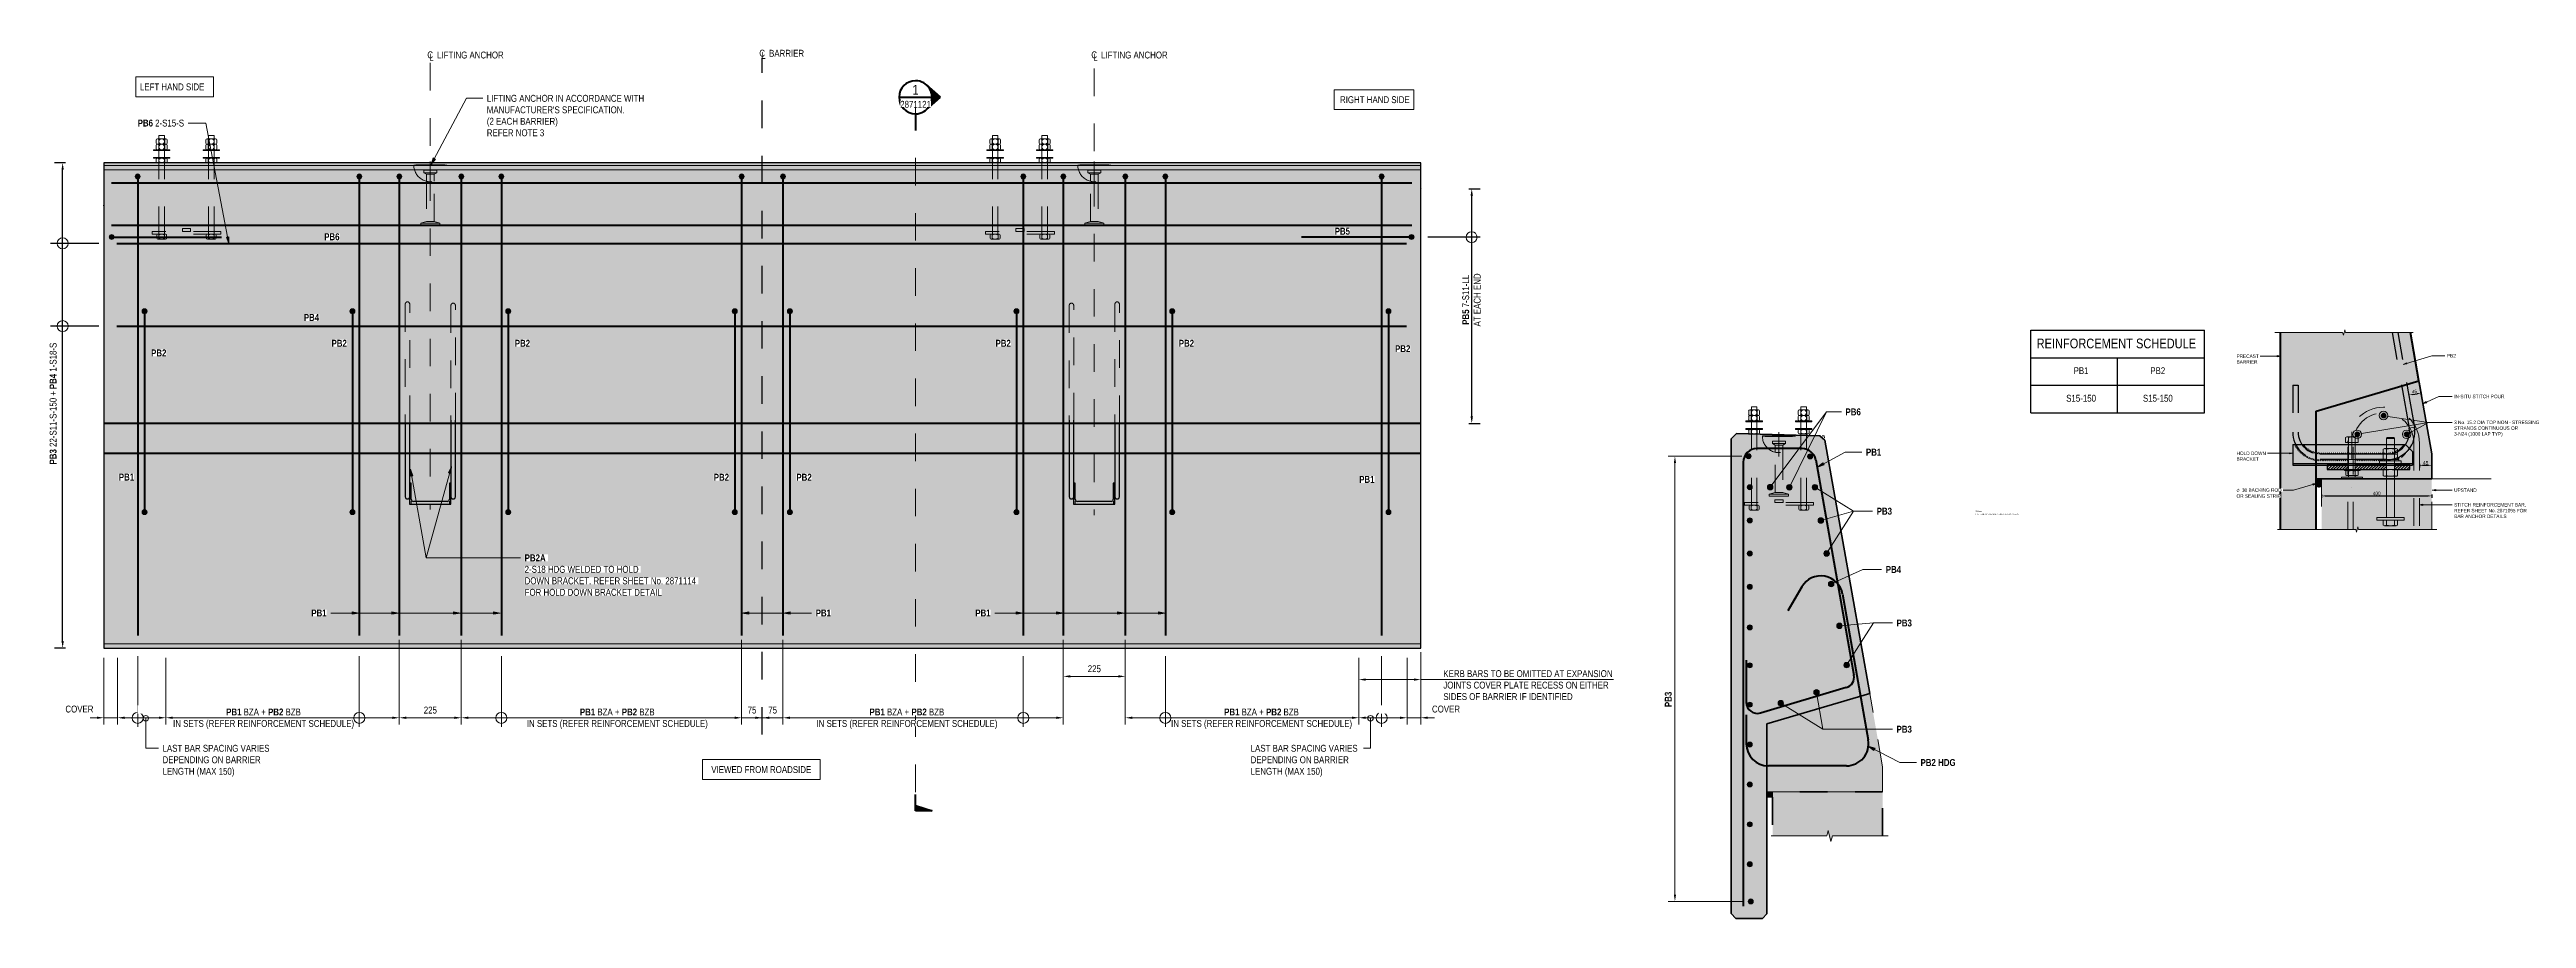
# Model space of a CAD drawing. Header units: metres. Extents: x 3.19 to 12.18, y 1.19 to 4.34.
import ezdxf

# ---------------------------------------------------------------- set-up
doc = ezdxf.new("R2010")
doc.units = ezdxf.units.M
for name, pattern in [('Dot_Section Line', [0.02, 0, -0.02]), ('JacobsCenter', [0.015, 0.009, -0.0015, 0.003, -0.0015]), ('JacobsDash', [0.0045, 0.003, -0.0015])]:
    doc.linetypes.add(name, pattern=pattern)
doc.layers.get('Defpoints').update_dxf_attribs({"color": 41})
for name, color, linetype, lineweight in [('D-BDGE', 7, 'Continuous', 13), ('D-BDGE-LINE', 7, 'Continuous', 9), ('D-ENHA-ANNO-TEXT', 7, 'Continuous', 9), ('D-ENHA-GEN-LINE', 7, 'Continuous', 9), ('D-ENHA-TEXT', 7, 'Continuous', 9), ('D-ENHA-TEXT-DIMS', 7, 'Continuous', 9)]:
    doc.layers.add(name, color=color, linetype=linetype, lineweight=lineweight)
doc.styles.add('Arial Narrow', font='ARIALN.TTF', dxfattribs={"height": 0.035})
doc.styles.add('Arial Narrow_1', font='ARIALN.TTF', dxfattribs={"height": 0.025})
doc.styles.add('Arial Narrow_2', font='ARIALN.TTF', dxfattribs={"height": 0.0025})
doc.styles.add('Arial Narrow_3', font='ARIALN.TTF', dxfattribs={"height": 0.0035})
doc.styles.add('Arial Narrow_4', font='ARIALN.TTF', dxfattribs={"height": 0.005})
doc.styles.add('Arial Narrow_5', font='ARIALN.TTF', dxfattribs={"height": 0.0125})
doc.styles.add('Arial Narrow_B', font='ARIALNB.TTF', dxfattribs={"height": 0.025})
doc.styles.add('Segoe UI Symbol', font='seguisym.ttf', dxfattribs={"height": 0.0125})
doc.dimstyles.new('____ddd____', dxfattribs={"dimscale": 0.3048, "dimtxt": 0.012793, "dimasz": 0.049213, "dimexe": 0.024606, "dimexo": 0.016404, "dimgap": 0.008202, "dimtad": 1, "dimdec": 0, "dimlfac": 1000, "dimzin": 0, "dimdsep": 46, "dimtxsty": 'Arial Narrow_5', "dimsah": 1, "dimcen": 0.09, "dimaunit": 1, "dimadec": 4, "dimazin": 0, "dimtfac": 1, "dimtdec": 4, "dimtix": 1, "dimtmove": 0, "dimatfit": 3, "dimfxl": 1, "dimtvp": 1, "dimtolj": 1, "dimtzin": 0, "dimarcsym": 2})
doc.dimstyles.new('Dimension_Standard_O__mm_', dxfattribs={"dimscale": 0.3048, "dimtxt": 0.025586, "dimasz": 0.082021, "dimexe": 0.07874, "dimexo": 0.049213, "dimgap": 0.049213, "dimtad": 1, "dimdec": 0, "dimlfac": 1000, "dimzin": 0, "dimdsep": 46, "dimtxsty": 'Arial Narrow_B', "dimsah": 1, "dimcen": 0.09, "dimaunit": 1, "dimadec": 4, "dimazin": 0, "dimtfac": 1, "dimtdec": 4, "dimtix": 1, "dimtmove": 0, "dimatfit": 3, "dimfxl": 1, "dimtvp": 1, "dimtfill": 1, "dimtolj": 1, "dimtzin": 0, "dimlwd": 18, "dimlwe": 18, "dimarcsym": 2})
doc.dimstyles.new('Dimension_Standard_O__mm__1', dxfattribs={"dimscale": 0.3048, "dimtxt": 0.025586, "dimasz": 0.082021, "dimexe": 0.07874, "dimexo": 0.049213, "dimgap": 0.049213, "dimtad": 1, "dimdec": 0, "dimlfac": 1000, "dimzin": 0, "dimdsep": 46, "dimtxsty": 'Arial Narrow_1', "dimsah": 1, "dimcen": 0.09, "dimaunit": 1, "dimadec": 4, "dimazin": 0, "dimtfac": 1, "dimtdec": 4, "dimtix": 1, "dimtmove": 0, "dimatfit": 3, "dimfxl": 1, "dimtvp": 1, "dimtfill": 1, "dimtolj": 1, "dimtzin": 0, "dimlwd": 18, "dimlwe": 18, "dimarcsym": 2})
doc.dimstyles.new('Dimension_Standard_O__mm__2', dxfattribs={"dimscale": 0.3048, "dimtxt": 0.025586, "dimasz": 0.082021, "dimexe": 0.07874, "dimexo": 0.049213, "dimgap": 0.049213, "dimtad": 1, "dimdec": 0, "dimlfac": 1000, "dimzin": 0, "dimdsep": 46, "dimtxsty": 'Arial Narrow_1', "dimsah": 1, "dimcen": 0.09, "dimaunit": 1, "dimadec": 4, "dimazin": 0, "dimtfac": 1, "dimtdec": 4, "dimtix": 1, "dimtmove": 1, "dimatfit": 3, "dimfxl": 1, "dimtvp": 1, "dimtfill": 1, "dimtolj": 1, "dimtzin": 0, "dimlwd": 18, "dimlwe": 18, "dimarcsym": 2})
doc.dimstyles.new('Dimension_Standard_T_REO', dxfattribs={"dimscale": 0.3048, "dimtxt": 0.025586, "dimasz": 0.082021, "dimexe": 0.098425, "dimexo": 0.0625, "dimgap": 0.032808, "dimtad": 1, "dimdec": 0, "dimlfac": 1000, "dimzin": 0, "dimdsep": 46, "dimtxsty": 'Arial Narrow_1', "dimsah": 1, "dimcen": 0.09, "dimaunit": 1, "dimadec": 4, "dimazin": 0, "dimtfac": 1, "dimtdec": 4, "dimtix": 1, "dimtmove": 0, "dimatfit": 3, "dimfxl": 0.098425, "dimfxlon": 1, "dimtvp": 1, "dimtolj": 1, "dimtzin": 0, "dimlwd": 25, "dimlwe": 25, "dimarcsym": 2})
pattern_1 = [(45, (8.945235, 0), (-0.003535534, 0.003535534), [])]

msp = doc.modelspace()

# ---------------------------------------------------------------- texts
at = {"layer": 'D-ENHA-TEXT', "char_height": 0.025, "attachment_point": 1, "rotation": 90, "style": 'Arial Narrow_B', "bg_fill": 3, "box_fill_scale": 1, "bg_fill_color": 256, "bg_fill_transparency": 0}
for s, insert in [('PB5', (8.3159, 3.3448)), ('PB3', (9.0511, 1.9581))]:
    msp.add_mtext(s, dxfattribs=dict(at, insert=insert))
at = {"layer": 'D-ENHA-TEXT', "attachment_point": 1, "bg_fill": 3, "box_fill_scale": 1, "bg_fill_color": 256, "bg_fill_true_color": 13158600, "bg_fill_transparency": 0}
for s, insert, char_height, style in [('\\fSegoe UI Symbol|b0|i0|c254|p34|;⌀', (11.1262, 2.7515), 0.0125, 'Segoe UI Symbol'), ('1.', (10.1774, 2.6601), 0.0035, 'Arial Narrow_3')]:
    msp.add_mtext(s, dxfattribs=dict(at, insert=insert, char_height=char_height, style=style))
at = {"layer": 'D-ENHA-TEXT', "insert": (3.8293, 1.9529), "char_height": 0.025, "attachment_point": 1, "style": 'Arial Narrow_B', "bg_fill": 3, "box_fill_scale": 1, "bg_fill_color": 256, "bg_fill_transparency": 0}
msp.add_mtext('PB1', dxfattribs=at)

# ---------------------------------------------------------------- blocks, each defined once
blk = doc.blocks.new('B_Det_Reinf_Bar Section_2D - Reo Dot_Scale 10_Section-2703256-DRG-2871121 - ELEVATION - PRECAST MEDIUM PERFORMANCE LEVEL BARRIER TYPE - MPB-02-A')
at = {"layer": 'D-BDGE-LINE'}
blk.add_hatch(color=256, dxfattribs=at).paths.add_polyline_path([(0, -0.009), (0.0023, -0.0087), (0.0045, -0.0078), (0.0064, -0.0064), (0.0078, -0.0045), (0.0087, -0.0023), (0.009, 0), (0.0087, 0.0023), (0.0078, 0.0045), (0.0064, 0.0064), (0.0045, 0.0078), (0.0023, 0.0087), (0, 0.009), (-0.0023, 0.0087), (-0.0045, 0.0078), (-0.0064, 0.0064), (-0.0078, 0.0045), (-0.0087, 0.0023), (-0.009, 0), (-0.0087, -0.0023), (-0.0078, -0.0045), (-0.0064, -0.0064), (-0.0045, -0.0078), (-0.0023, -0.0087)])
for start, end in [(360, 180), (180, 360)]:
    blk.add_arc((0, 0), 0.009, start, end, dxfattribs=at)
blk = doc.blocks.new('B_Det_Reinf_Bar Section_2D - Reo Dot_Scale 10_Section-5903221-DRG-2871121 - ELEVATION - PRECAST MEDIUM PERFORMANCE LEVEL BARRIER TYPE - MPB-02-A')
at = {"layer": 'D-BDGE-LINE'}
blk.add_hatch(color=256, dxfattribs=at).paths.add_polyline_path([(0, 0.009), (-0.0023, 0.0087), (-0.0045, 0.0078), (-0.0064, 0.0064), (-0.0078, 0.0045), (-0.0087, 0.0023), (-0.009, 0), (-0.0087, -0.0023), (-0.0078, -0.0045), (-0.0064, -0.0064), (-0.0045, -0.0078), (-0.0023, -0.0087), (0, -0.009), (0.0023, -0.0087), (0.0045, -0.0078), (0.0064, -0.0064), (0.0078, -0.0045), (0.0087, -0.0023), (0.009, 0), (0.0087, 0.0023), (0.0078, 0.0045), (0.0064, 0.0064), (0.0045, 0.0078), (0.0023, 0.0087)])
for start, end in [(0, 180), (180, 360)]:
    blk.add_arc((0, 0), 0.009, start, end, dxfattribs=at)
blk = doc.blocks.new('B_Det_Reinf_Bar Section_2D - Reo Dot_Scale 10_Section-2703256-DRG-2871121 - SECTION 1')
at = {"layer": 'D-BDGE-LINE'}
blk.add_hatch(color=256, dxfattribs=at).paths.add_polyline_path([(0, -0.009), (0.0023, -0.0087), (0.0045, -0.0078), (0.0064, -0.0064), (0.0078, -0.0045), (0.0087, -0.0023), (0.009, 0), (0.0087, 0.0023), (0.0078, 0.0045), (0.0064, 0.0064), (0.0045, 0.0078), (0.0023, 0.0087), (0, 0.009), (-0.0023, 0.0087), (-0.0045, 0.0078), (-0.0064, 0.0064), (-0.0078, 0.0045), (-0.0087, 0.0023), (-0.009, 0), (-0.0087, -0.0023), (-0.0078, -0.0045), (-0.0064, -0.0064), (-0.0045, -0.0078), (-0.0023, -0.0087)])
for start, end in [(360, 180), (180, 360)]:
    blk.add_arc((0, 0), 0.009, start, end, dxfattribs=at)
blk = doc.blocks.new('B_Det_Reinf_Bar Section_2D - Reo Dot_Scale 10_Section-5903221-DRG-2871121 - SECTION 1')
at = {"layer": 'D-BDGE-LINE'}
blk.add_hatch(color=256, dxfattribs=at).paths.add_polyline_path([(0, -0.009), (0.0023, -0.0087), (0.0045, -0.0078), (0.0064, -0.0064), (0.0078, -0.0045), (0.0087, -0.0023), (0.009, 0.0003), (0.0087, 0.0023), (0.0078, 0.0045), (0.0064, 0.0064), (0.0045, 0.0078), (0.0023, 0.0087), (0, 0.009), (-0.0023, 0.0087), (-0.0045, 0.0078), (-0.0064, 0.0064), (-0.0078, 0.0045), (-0.0087, 0.0023), (-0.009, 0), (-0.0087, -0.0023), (-0.0076, -0.0047), (-0.0064, -0.0064), (-0.0045, -0.0078), (-0.0023, -0.0087)])
for start, end in [(0, 180), (180, 360)]:
    blk.add_arc((0, 0), 0.009, start, end, dxfattribs=at)
blk = doc.blocks.new('CS_DET_BreakLine_ViewScale1 - CS_Std BreakLine-5903770-DRG-2871121 - SECTION 1')
at = {"layer": 'D-BDGE-LINE', "lineweight": 18}
for p, q in [((0.1825, 0), (-0.02, 0)), ((0.1875, 0.02), (0.1825, 0)), ((0.1975, -0.02), (0.1875, 0.02)), ((0.2025, 0), (0.1975, -0.02)), ((0.405, 0), (0.2025, 0))]:
    blk.add_line(p, q, dxfattribs=at)
blk = doc.blocks.new('B_Det_Reinf_Bar Section_2D - Reo Dot_Scale 10_Section-V1-DRG-2871121 - SECTION 1')
at = {"layer": 'D-BDGE-LINE'}
blk.add_hatch(color=256, dxfattribs=at).paths.add_polyline_path([(0, -0.009), (0.0023, -0.0087), (0.0045, -0.0078), (0.0064, -0.0064), (0.0078, -0.0045), (0.0087, -0.0023), (0.009, 0), (0.0087, 0.0023), (0.0078, 0.0045), (0.0064, 0.0064), (0.0045, 0.0078), (0.0023, 0.0087), (0, 0.009), (-0.0023, 0.0087), (-0.0045, 0.0078), (-0.0064, 0.0064), (-0.0078, 0.0045), (-0.0087, 0.0023), (-0.009, 0), (-0.0087, -0.0023), (-0.0078, -0.0045), (-0.0064, -0.0064), (-0.0045, -0.0078), (-0.0023, -0.0087)])
for start, end in [(0, 180), (180, 360)]:
    blk.add_arc((0, 0), 0.009, start, end, dxfattribs=at)
blk = doc.blocks.new('CS_DET_BreakLine_ViewScale1 - CS_Std BreakLine-6384293-DRG-2871121 - TYPICAL IN SITU STITCH DETAIL')
at = {"layer": 'D-BDGE-LINE', "lineweight": 18}
for p, q in [((-0.01, 0), (0.2361, 0)), ((0.2361, 0), (0.2386, -0.01)), ((0.2386, -0.01), (0.2436, 0.01)), ((0.2436, 0.01), (0.2461, 0)), ((0.2461, 0), (0.4921, 0))]:
    blk.add_line(p, q, dxfattribs=at)
blk = doc.blocks.new('CS_DET_BreakLine_ViewScale1 - CS_Std BreakLine-6260415-DRG-2871121 - TYPICAL IN SITU STITCH DETAIL')
at = {"layer": 'D-BDGE-LINE', "lineweight": 18}
for p, q in [((-0.01, 0), (0.274, 0)), ((0.274, 0), (0.2765, -0.01)), ((0.2765, -0.01), (0.2815, 0.01)), ((0.2815, 0.01), (0.284, 0)), ((0.284, 0), (0.568, 0))]:
    blk.add_line(p, q, dxfattribs=at)
blk = doc.blocks.new('Drafting View - sectionTail-4870194-DRG-2871121 - ELEVATION - PRECAST MEDIUM PERFORMANCE LEVEL BARRIER TYPE - MPB-02-A')
at = {"layer": 'D-ENHA-ANNO-TEXT'}
blk.add_hatch(color=256, dxfattribs=at).paths.add_polyline_path([(-0.006, 0.006), (-0.004, 0), (-0.006, 0)])
at = {"layer": 'D-ENHA-ANNO-TEXT', "lineweight": 50}
for p, q in [((-0.006, 0.006), (-0.006, 0)), ((-0.004, 0), (-0.006, 0.006)), ((-0.006, 0), (-0.004, 0)), ((-0.006, 0), (0, 0))]:
    blk.add_line(p, q, dxfattribs=at)
blk = doc.blocks.new('Drafting View - SectionHead-4898858-DRG-2871121 - ELEVATION - PRECAST MEDIUM PERFORMANCE LEVEL BARRIER TYPE - MPB-02-A')
at = {"layer": 'D-ENHA-ANNO-TEXT'}
h = blk.add_hatch(color=256, dxfattribs=at)
edge = h.paths.add_edge_path()
edge.add_line((-0.002, 0.009), (0.00247, 0.004))
edge.add_arc((-0.002, 0), 0.006, 41.82771, 138.17229)
edge.add_line((-0.00647, 0.004), (-0.002, 0.009))
at = {"layer": 'D-ENHA-ANNO-TEXT', "lineweight": 50}
for p, q in [((-0.002, 0.009), (-0.00647, 0.004)), ((0.00247, 0.004), (-0.002, 0.009)), ((0.004, 0), (0.01, 0))]:
    blk.add_line(p, q, dxfattribs=at)
for start, end in [(360, 180), (180, 360)]:
    blk.add_arc((-0.002, 0), 0.006, start, end, dxfattribs=at)
blk = doc.blocks.new('SYM_ANO_Barrier_LiftingHook_CS - Barrier_LiftingHook-5691597-DRG-2871121 - ELEVATION - PRECAST MEDIUM PERFORMANCE LEVEL BARRIER TYPE - MPB-02-A')
at = {"layer": 'D-ENHA-GEN-LINE', "linetype": 'JacobsDash'}
for p, q in [((-0.0035, 0.0212), (0.0035, 0.0212)), ((-0.0035, 0.02047), (-0.0035, 0.0212)), ((0.0035, 0.02047), (-0.0035, 0.02047)), ((-0.0014, 0.01982), (-0.0035, 0.02047)), ((0.0014, 0.01982), (-0.0014, 0.01982)), ((-0.0014, 0.00524), (-0.0014, 0.01982)), ((0.0035, 0.02047), (0.0014, 0.01982)), ((0.0014, 0.01982), (0.0014, 0.00524)), ((0.0035, 0.0212), (0.0035, 0.02047)), ((-0.00235, 0.00213), (-0.0014, 0.00268)), ((0.00235, 0.00213), (-0.00235, 0.00213)), ((-0.00235, 0.0012), (-0.00235, 0.00213)), ((0.00235, 0.0012), (-0.00235, 0.0012)), ((-0.0014, 0.00268), (-0.0014, 0.00524)), ((0.0014, 0.00268), (-0.0014, 0.00268)), ((0, 0.00678), (0, -0.00197)), ((0.0014, 0.00524), (0.0014, 0.00268)), ((0.0014, 0.00268), (0.00235, 0.00213)), ((0.00235, 0.00213), (0.00235, 0.0012)), ((-0.00583, -0.00064), (-0.006, -0.0006)), ((-0.00531, -0.00067), (-0.00583, -0.00064)), ((-0.00449, -0.00071), (-0.00531, -0.00067)), ((-0.00341, -0.00073), (-0.00449, -0.00071)), ((-0.00213, -0.00075), (-0.00341, -0.00073)), ((-0.00072, -0.00076), (-0.00213, -0.00075)), ((0.00072, -0.00076), (-0.00072, -0.00076)), ((0.00213, -0.00075), (0.00072, -0.00076)), ((0.00341, -0.00073), (0.00213, -0.00075)), ((0.00449, -0.00071), (0.00341, -0.00073)), ((0.00531, -0.00067), (0.00449, -0.00071)), ((0.00583, -0.00064), (0.00531, -0.00067)), ((0.006, -0.0006), (0.00583, -0.00064))]:
    blk.add_line(p, q, dxfattribs=at)
blk.add_arc((0, -0.0006), 0.006, 359.99967, 180.00033, dxfattribs=at)
for start_param, end_param in [(1.570796, 3.136792), (0, 1.570796)]:
    blk.add_ellipse((0, -0.0006), major_axis=(0.006, 0), ratio=0.027767, start_param=start_param, end_param=end_param, dxfattribs=at)
blk = doc.blocks.new('SYM_ANO_Barrier_LiftingHook_CS - Barrier_LiftingHook-3065844-DRG-2871121 - ELEVATION - PRECAST MEDIUM PERFORMANCE LEVEL BARRIER TYPE - MPB-02-A')
at = {"layer": 'D-ENHA-GEN-LINE', "linetype": 'JacobsDash'}
for p, q in [((-0.00583, 0.00064), (-0.006, 0.0006)), ((-0.00531, 0.00067), (-0.00583, 0.00064)), ((-0.00449, 0.00071), (-0.00531, 0.00067)), ((-0.00341, 0.00073), (-0.00449, 0.00071)), ((-0.00213, 0.00075), (-0.00341, 0.00073)), ((-0.00072, 0.00076), (-0.00213, 0.00075)), ((0.00072, 0.00076), (-0.00072, 0.00076)), ((0, -0.00678), (0, 0.00197)), ((0.00213, 0.00075), (0.00072, 0.00076)), ((0.00341, 0.00073), (0.00213, 0.00075)), ((0.00449, 0.00071), (0.00341, 0.00073)), ((0.00531, 0.00067), (0.00449, 0.00071)), ((0.00583, 0.00064), (0.00531, 0.00067)), ((0.006, 0.0006), (0.00583, 0.00064)), ((-0.00235, -0.0012), (-0.00235, -0.00213)), ((0.00235, -0.0012), (-0.00235, -0.0012)), ((0.00235, -0.00213), (-0.00235, -0.00213)), ((-0.00235, -0.00213), (-0.0014, -0.00268)), ((0.0014, -0.00268), (-0.0014, -0.00268)), ((-0.0014, -0.00268), (-0.0014, -0.00524)), ((-0.0014, -0.00524), (-0.0014, -0.01982)), ((0.0014, -0.00268), (0.00235, -0.00213)), ((0.0014, -0.00524), (0.0014, -0.00268)), ((0.0014, -0.01982), (0.0014, -0.00524)), ((0.00235, -0.00213), (0.00235, -0.0012)), ((-0.0014, -0.01982), (-0.0035, -0.02047)), ((0.0035, -0.02047), (-0.0035, -0.02047)), ((-0.0035, -0.02047), (-0.0035, -0.0212)), ((-0.0035, -0.0212), (0.0035, -0.0212)), ((0.0014, -0.01982), (-0.0014, -0.01982)), ((0.0035, -0.02047), (0.0014, -0.01982)), ((0.0035, -0.0212), (0.0035, -0.02047))]:
    blk.add_line(p, q, dxfattribs=at)
blk.add_arc((0, 0.0006), 0.006, 179.99967, 0.00033, dxfattribs=at)
for major_axis, start_param, end_param in [((0.006, 0), 3.146394, 4.712389), ((-0.006, 0), 1.570796, 3.141593)]:
    blk.add_ellipse((0, 0.0006), major_axis=major_axis, ratio=0.027767, start_param=start_param, end_param=end_param, dxfattribs=at)
blk = doc.blocks.new('DIMBLOCK1-DRG-2871121 - ELEVATION - PRECAST MEDIUM PERFORMANCE LEVEL BARRIER TYPE - MPB-02-A')
at = {"layer": 'D-ENHA-TEXT-DIMS', "color": 0, "lineweight": 18, "transparency": 16777216}
for p, q in [((4.683, 2.2024), (4.683, 1.8955)), ((5.7005, 2.2024), (5.7005, 1.8955)), ((4.708, 1.9195), (5.6755, 1.9195))]:
    blk.add_line(p, q, dxfattribs=at)
at = {"layer": 'D-ENHA-TEXT-DIMS', "color": 0, "transparency": 16777216}
for points in [[(4.708, 1.9236), (4.708, 1.9153), (4.683, 1.9195)], [(5.6755, 1.9236), (5.6755, 1.9153), (5.7005, 1.9195)]]:
    blk.add_solid(points, dxfattribs=at)
at = {"layer": 'Defpoints', "color": 0, "transparency": 16777216}
for p in [(4.683, 2.2174), (5.7005, 2.2174), (5.7005, 1.9195)]:
    blk.add_point(p, dxfattribs=at)
at = {"layer": 'D-ENHA-TEXT-DIMS', "color": 0, "lineweight": 18, "transparency": 16777216, "insert": (5.1918, 1.9493), "char_height": 0.025, "attachment_point": 5, "style": 'Arial Narrow_B', "bg_fill": 3, "box_fill_scale": 1.1, "bg_fill_color": 256, "bg_fill_true_color": 13158600, "bg_fill_transparency": 0}
blk.add_mtext('\\A1;\u200e', dxfattribs=at)
blk = doc.blocks.new('DIMBLOCK2-DRG-2871121 - ELEVATION - PRECAST MEDIUM PERFORMANCE LEVEL BARRIER TYPE - MPB-02-A')
at = {"layer": 'D-ENHA-TEXT-DIMS', "color": 0, "lineweight": 18, "transparency": 16777216}
for p, q in [((5.7005, 2.2024), (5.7005, 1.8955)), ((5.6755, 1.9195), (5.6505, 1.9195)), ((5.7005, 1.9195), (5.7755, 1.9195)), ((5.7755, 1.8733), (5.7755, 1.9435)), ((5.8005, 1.9195), (5.8255, 1.9195))]:
    blk.add_line(p, q, dxfattribs=at)
at = {"layer": 'D-ENHA-TEXT-DIMS', "color": 0, "transparency": 16777216}
for points in [[(5.6755, 1.9236), (5.6755, 1.9153), (5.7005, 1.9195)], [(5.8005, 1.9236), (5.8005, 1.9153), (5.7755, 1.9195)]]:
    blk.add_solid(points, dxfattribs=at)
at = {"layer": 'Defpoints', "color": 0, "transparency": 16777216}
for p in [(5.7005, 2.2174), (5.7755, 1.8583)]:
    blk.add_point(p, dxfattribs=at)
at = {"layer": 'D-ENHA-TEXT-DIMS', "color": 0, "lineweight": 18, "transparency": 16777216, "insert": (5.738, 1.9472), "char_height": 0.025, "width": 0.038013, "attachment_point": 5, "style": 'Arial Narrow_1', "bg_fill": 3, "box_fill_scale": 1.1, "bg_fill_color": 256, "bg_fill_true_color": 13158600, "bg_fill_transparency": 0}
blk.add_mtext('\\A1;75', dxfattribs=at)
at = {"layer": 'Defpoints', "color": 0, "transparency": 16777216}
blk.add_point((5.7755, 1.9195), dxfattribs=at)
blk = doc.blocks.new('DIMBLOCK3-DRG-2871121 - ELEVATION - PRECAST MEDIUM PERFORMANCE LEVEL BARRIER TYPE - MPB-02-A')
at = {"layer": 'D-ENHA-TEXT-DIMS', "color": 0, "lineweight": 18, "transparency": 16777216}
for p, q in [((5.8505, 2.2024), (5.8505, 1.8955)), ((5.7505, 1.9195), (5.7255, 1.9195)), ((5.7755, 1.8733), (5.7755, 1.9435)), ((5.7755, 1.9195), (5.8505, 1.9195)), ((5.8755, 1.9195), (5.9005, 1.9195))]:
    blk.add_line(p, q, dxfattribs=at)
at = {"layer": 'D-ENHA-TEXT-DIMS', "color": 0, "transparency": 16777216}
for points in [[(5.7505, 1.9236), (5.7505, 1.9153), (5.7755, 1.9195)], [(5.8755, 1.9236), (5.8755, 1.9153), (5.8505, 1.9195)]]:
    blk.add_solid(points, dxfattribs=at)
at = {"layer": 'Defpoints', "color": 0, "transparency": 16777216}
for p in [(5.8505, 2.2174), (5.7755, 1.8583)]:
    blk.add_point(p, dxfattribs=at)
at = {"layer": 'D-ENHA-TEXT-DIMS', "color": 0, "lineweight": 18, "transparency": 16777216, "insert": (5.813, 1.9472), "char_height": 0.025, "width": 0.038013, "attachment_point": 5, "style": 'Arial Narrow_1', "bg_fill": 3, "box_fill_scale": 1.1, "bg_fill_color": 256, "bg_fill_true_color": 13158600, "bg_fill_transparency": 0}
blk.add_mtext('\\A1;75', dxfattribs=at)
at = {"layer": 'Defpoints', "color": 0, "transparency": 16777216}
blk.add_point((5.8505, 1.9195), dxfattribs=at)
blk = doc.blocks.new('DIMBLOCK4-DRG-2871121 - ELEVATION - PRECAST MEDIUM PERFORMANCE LEVEL BARRIER TYPE - MPB-02-A')
at = {"layer": 'D-ENHA-TEXT-DIMS', "color": 0, "lineweight": 18, "transparency": 16777216}
for p, q in [((5.8505, 2.2024), (5.8505, 1.8955)), ((6.868, 2.2024), (6.868, 1.8955)), ((5.8755, 1.9195), (6.843, 1.9195))]:
    blk.add_line(p, q, dxfattribs=at)
at = {"layer": 'D-ENHA-TEXT-DIMS', "color": 0, "transparency": 16777216}
for points in [[(5.8755, 1.9236), (5.8755, 1.9153), (5.8505, 1.9195)], [(6.843, 1.9236), (6.843, 1.9153), (6.868, 1.9195)]]:
    blk.add_solid(points, dxfattribs=at)
at = {"layer": 'Defpoints', "color": 0, "transparency": 16777216}
for p in [(5.8505, 2.2174), (6.868, 2.2174), (6.868, 1.9195)]:
    blk.add_point(p, dxfattribs=at)
at = {"layer": 'D-ENHA-TEXT-DIMS', "color": 0, "lineweight": 18, "transparency": 16777216, "insert": (6.3593, 1.9493), "char_height": 0.025, "attachment_point": 5, "style": 'Arial Narrow_1', "bg_fill": 3, "box_fill_scale": 1.1, "bg_fill_color": 256, "bg_fill_true_color": 13158600, "bg_fill_transparency": 0}
blk.add_mtext('\\A1;\u200e', dxfattribs=at)
blk = doc.blocks.new('DIMBLOCK5-DRG-2871121 - ELEVATION - PRECAST MEDIUM PERFORMANCE LEVEL BARRIER TYPE - MPB-02-A')
at = {"layer": 'D-ENHA-TEXT-DIMS', "color": 0, "lineweight": 25, "transparency": 16777216}
for p, q in [((3.2469, 3.9324), (3.206, 3.9324)), ((3.236, 2.1974), (3.236, 3.9074)), ((3.2469, 2.1724), (3.206, 2.1724))]:
    blk.add_line(p, q, dxfattribs=at)
at = {"layer": 'D-ENHA-TEXT-DIMS', "color": 0, "transparency": 16777216}
for points in [[(3.2318, 3.9074), (3.2401, 3.9074), (3.236, 3.9324)], [(3.2318, 2.1974), (3.2401, 2.1974), (3.236, 2.1724)]]:
    blk.add_solid(points, dxfattribs=at)
at = {"layer": 'Defpoints', "color": 0, "transparency": 16777216}
for p in [(3.236, 3.9324), (3.266, 3.9324), (3.266, 2.1724)]:
    blk.add_point(p, dxfattribs=at)
at = {"layer": 'D-ENHA-TEXT-DIMS', "color": 0, "lineweight": 25, "transparency": 16777216, "insert": (3.2111, 3.0524), "char_height": 0.025, "attachment_point": 5, "rotation": 90, "style": 'Arial Narrow_1'}
blk.add_mtext('\\A1;\u200e', dxfattribs=at)
blk = doc.blocks.new('DIMBLOCK6-DRG-2871121 - ELEVATION - PRECAST MEDIUM PERFORMANCE LEVEL BARRIER TYPE - MPB-02-A')
at = {"layer": 'D-ENHA-TEXT-DIMS', "color": 0, "lineweight": 25, "transparency": 16777216}
for p, q in [((8.3394, 3.8385), (8.3804, 3.8385)), ((8.3504, 3.0124), (8.3504, 3.8135)), ((8.3394, 2.9874), (8.3804, 2.9874))]:
    blk.add_line(p, q, dxfattribs=at)
at = {"layer": 'D-ENHA-TEXT-DIMS', "color": 0, "transparency": 16777216}
for points in [[(8.3462, 3.8135), (8.3546, 3.8135), (8.3504, 3.8385)], [(8.3462, 3.0124), (8.3546, 3.0124), (8.3504, 2.9874)]]:
    blk.add_solid(points, dxfattribs=at)
at = {"layer": 'Defpoints', "color": 0, "transparency": 16777216}
for p in [(8.3204, 3.8385), (8.3504, 3.8385), (8.3204, 2.9874)]:
    blk.add_point(p, dxfattribs=at)
at = {"layer": 'D-ENHA-TEXT-DIMS', "color": 0, "lineweight": 25, "transparency": 16777216, "insert": (8.3255, 3.413), "char_height": 0.025, "attachment_point": 5, "rotation": 90, "style": 'Arial Narrow_1'}
blk.add_mtext('\\A1;\u200c', dxfattribs=at)
blk = doc.blocks.new('CS_Annot_Centreline Symbol3 - CS_Annot_Centreline Symbol-5905071-DRG-2871121 - ELEVATION - PRECAST MEDIUM PERFORMANCE LEVEL BARRIER TYPE - MPB-02-A')
at = {"layer": 'D-ENHA-GEN-LINE', "char_height": 0.0025, "attachment_point": 1, "style": 'Arial Narrow_2'}
for s, insert, width in [('C  ', (-0.00109, 0.00476), 0.0044093), ('L', (-0.00041, 0.00392), 0.0019241)]:
    blk.add_mtext(s, dxfattribs=dict(at, insert=insert, width=width))
blk = doc.blocks.new('DIMBLOCK7-DRG-2871121 - ELEVATION - PRECAST MEDIUM PERFORMANCE LEVEL BARRIER TYPE - MPB-02-A')
at = {"layer": 'D-ENHA-TEXT-DIMS', "color": 0, "lineweight": 18, "transparency": 16777216}
for p, q in [((4.458, 2.2024), (4.458, 1.8955)), ((4.683, 2.2024), (4.683, 1.8955)), ((4.483, 1.9195), (4.658, 1.9195))]:
    blk.add_line(p, q, dxfattribs=at)
at = {"layer": 'D-ENHA-TEXT-DIMS', "color": 0, "transparency": 16777216}
for points in [[(4.483, 1.9236), (4.483, 1.9153), (4.458, 1.9195)], [(4.658, 1.9236), (4.658, 1.9153), (4.683, 1.9195)]]:
    blk.add_solid(points, dxfattribs=at)
at = {"layer": 'Defpoints', "color": 0, "transparency": 16777216}
for p in [(4.458, 2.2174), (4.683, 2.2174), (4.683, 1.9195)]:
    blk.add_point(p, dxfattribs=at)
at = {"layer": 'D-ENHA-TEXT-DIMS', "color": 0, "lineweight": 18, "transparency": 16777216, "insert": (4.5705, 1.9472), "char_height": 0.025, "width": 0.05702, "attachment_point": 5, "style": 'Arial Narrow_1', "bg_fill": 3, "box_fill_scale": 1.1, "bg_fill_color": 256, "bg_fill_true_color": 13158600, "bg_fill_transparency": 0}
blk.add_mtext('\\A1;225', dxfattribs=at)
blk = doc.blocks.new('DIMBLOCK8-DRG-2871121 - ELEVATION - PRECAST MEDIUM PERFORMANCE LEVEL BARRIER TYPE - MPB-02-A')
at = {"layer": 'D-ENHA-TEXT-DIMS', "color": 0, "lineweight": 18, "transparency": 16777216}
for p, q in [((6.868, 2.2024), (6.868, 2.0455)), ((7.093, 2.2024), (7.093, 2.0455)), ((6.893, 2.0695), (7.068, 2.0695))]:
    blk.add_line(p, q, dxfattribs=at)
at = {"layer": 'D-ENHA-TEXT-DIMS', "color": 0, "transparency": 16777216}
for points in [[(6.893, 2.0736), (6.893, 2.0653), (6.868, 2.0695)], [(7.068, 2.0736), (7.068, 2.0653), (7.093, 2.0695)]]:
    blk.add_solid(points, dxfattribs=at)
at = {"layer": 'Defpoints', "color": 0, "transparency": 16777216}
for p in [(6.868, 2.2174), (7.093, 2.2174), (7.093, 2.0695)]:
    blk.add_point(p, dxfattribs=at)
at = {"layer": 'D-ENHA-TEXT-DIMS', "color": 0, "lineweight": 18, "transparency": 16777216, "insert": (6.9805, 2.0972), "char_height": 0.025, "width": 0.05702, "attachment_point": 5, "style": 'Arial Narrow_1', "bg_fill": 3, "box_fill_scale": 1.1, "bg_fill_color": 256, "bg_fill_true_color": 13158600, "bg_fill_transparency": 0}
blk.add_mtext('\\A1;225', dxfattribs=at)
blk = doc.blocks.new('DIMBLOCK9-DRG-2871121 - ELEVATION - PRECAST MEDIUM PERFORMANCE LEVEL BARRIER TYPE - MPB-02-A')
at = {"layer": 'D-ENHA-TEXT-DIMS', "color": 0, "lineweight": 18, "transparency": 16777216}
for p, q in [((3.3855, 2.1374), (3.3855, 1.8955)), ((3.4355, 2.1374), (3.4355, 1.8955)), ((3.3605, 1.9195), (3.3355, 1.9195)), ((3.4605, 1.9195), (3.4855, 1.9195))]:
    blk.add_line(p, q, dxfattribs=at)
at = {"layer": 'D-ENHA-TEXT-DIMS', "color": 0, "transparency": 16777216}
blk.add_solid([(3.4605, 1.9236), (3.4605, 1.9153), (3.4355, 1.9195)], dxfattribs=at)
at = {"layer": 'Defpoints', "color": 0, "transparency": 16777216}
for p in [(3.3855, 2.1524), (3.4355, 2.1524), (3.4355, 1.9195)]:
    blk.add_point(p, dxfattribs=at)
at = {"layer": 'D-ENHA-TEXT-DIMS', "color": 0, "lineweight": 18, "transparency": 16777216, "insert": (3.246, 1.9636), "char_height": 0.025, "width": 0.122324, "attachment_point": 1, "line_spacing_factor": 0.974696, "style": 'Arial Narrow_1', "bg_fill": 3, "box_fill_scale": 1.1, "bg_fill_color": 256, "bg_fill_true_color": 13158600, "bg_fill_transparency": 0}
blk.add_mtext('\\A1;COVER', dxfattribs=at)
at = {"layer": 'D-ENHA-TEXT-DIMS', "color": 0, "lineweight": 18, "transparency": 16777216}
blk.add_line((3.3855, 1.9195), (3.4355, 1.9195), dxfattribs=at)
at = {"layer": 'D-ENHA-TEXT-DIMS', "color": 0, "transparency": 16777216}
blk.add_solid([(3.3605, 1.9236), (3.3605, 1.9153), (3.3855, 1.9195)], dxfattribs=at)
blk = doc.blocks.new('DIMBLOCK10-DRG-2871121 - ELEVATION - PRECAST MEDIUM PERFORMANCE LEVEL BARRIER TYPE - MPB-02-A')
at = {"layer": 'D-ENHA-TEXT-DIMS', "color": 0, "lineweight": 18, "transparency": 16777216}
for p, q in [((3.4355, 2.1374), (3.4355, 1.8955)), ((3.6105, 2.1374), (3.6105, 1.8955)), ((3.4605, 1.9195), (3.5855, 1.9195))]:
    blk.add_line(p, q, dxfattribs=at)
at = {"layer": 'D-ENHA-TEXT-DIMS', "color": 0, "transparency": 16777216}
for points in [[(3.4605, 1.9236), (3.4605, 1.9153), (3.4355, 1.9195)], [(3.5855, 1.9236), (3.5855, 1.9153), (3.6105, 1.9195)]]:
    blk.add_solid(points, dxfattribs=at)
at = {"layer": 'Defpoints', "color": 0, "transparency": 16777216}
for p in [(3.4355, 2.1524), (3.6105, 2.1524), (3.6105, 1.9195)]:
    blk.add_point(p, dxfattribs=at)
at = {"layer": 'D-ENHA-TEXT-DIMS', "color": 0, "lineweight": 18, "transparency": 16777216, "insert": (3.523, 1.9493), "char_height": 0.025, "attachment_point": 5, "style": 'Arial Narrow_1', "bg_fill": 3, "box_fill_scale": 1.1, "bg_fill_color": 256, "bg_fill_true_color": 13158600, "bg_fill_transparency": 0}
blk.add_mtext('\\A1;\u200e', dxfattribs=at)
blk = doc.blocks.new('DIMBLOCK11-DRG-2871121 - ELEVATION - PRECAST MEDIUM PERFORMANCE LEVEL BARRIER TYPE - MPB-02-A')
at = {"layer": 'D-ENHA-TEXT-DIMS', "color": 0, "lineweight": 18, "transparency": 16777216}
for p, q in [((4.458, 2.2024), (4.458, 1.8955)), ((3.6105, 2.1374), (3.6105, 1.8955)), ((3.6355, 1.9195), (4.433, 1.9195))]:
    blk.add_line(p, q, dxfattribs=at)
at = {"layer": 'D-ENHA-TEXT-DIMS', "color": 0, "transparency": 16777216}
for points in [[(3.6355, 1.9236), (3.6355, 1.9153), (3.6105, 1.9195)], [(4.433, 1.9236), (4.433, 1.9153), (4.458, 1.9195)]]:
    blk.add_solid(points, dxfattribs=at)
at = {"layer": 'Defpoints', "color": 0, "transparency": 16777216}
for p in [(4.458, 2.2174), (3.6105, 2.1524), (4.458, 1.9195)]:
    blk.add_point(p, dxfattribs=at)
at = {"layer": 'D-ENHA-TEXT-DIMS', "color": 0, "lineweight": 18, "transparency": 16777216, "insert": (4.0343, 1.9493), "char_height": 0.025, "attachment_point": 5, "style": 'Arial Narrow_1', "bg_fill": 3, "box_fill_scale": 1.1, "bg_fill_color": 256, "bg_fill_true_color": 13158600, "bg_fill_transparency": 0}
blk.add_mtext('\\A1;\u200e', dxfattribs=at)
blk = doc.blocks.new('DIMBLOCK12-DRG-2871121 - ELEVATION - PRECAST MEDIUM PERFORMANCE LEVEL BARRIER TYPE - MPB-02-A')
at = {"layer": 'D-ENHA-TEXT-DIMS', "color": 0, "lineweight": 18, "transparency": 16777216}
for p, q in [((8.1155, 2.1374), (8.1155, 1.8955)), ((8.1655, 2.1374), (8.1655, 1.8955)), ((8.0905, 1.9195), (8.0655, 1.9195)), ((8.1905, 1.9195), (8.2155, 1.9195))]:
    blk.add_line(p, q, dxfattribs=at)
at = {"layer": 'D-ENHA-TEXT-DIMS', "color": 0, "transparency": 16777216}
blk.add_solid([(8.0905, 1.9236), (8.0905, 1.9153), (8.1155, 1.9195)], dxfattribs=at)
at = {"layer": 'Defpoints', "color": 0, "transparency": 16777216}
for p in [(8.1155, 2.1524), (8.1655, 2.1524), (8.1155, 1.9195)]:
    blk.add_point(p, dxfattribs=at)
at = {"layer": 'D-ENHA-TEXT-DIMS', "color": 0, "lineweight": 18, "transparency": 16777216, "insert": (8.2061, 1.9636), "char_height": 0.025, "width": 0.122324, "attachment_point": 1, "line_spacing_factor": 0.974696, "style": 'Arial Narrow_1', "bg_fill": 3, "box_fill_scale": 1.1, "bg_fill_color": 256, "bg_fill_true_color": 13158600, "bg_fill_transparency": 0}
blk.add_mtext('\\A1;COVER', dxfattribs=at)
at = {"layer": 'D-ENHA-TEXT-DIMS', "color": 0, "lineweight": 18, "transparency": 16777216}
blk.add_line((8.1655, 1.9195), (8.1155, 1.9195), dxfattribs=at)
at = {"layer": 'D-ENHA-TEXT-DIMS', "color": 0, "transparency": 16777216}
blk.add_solid([(8.1905, 1.9236), (8.1905, 1.9153), (8.1655, 1.9195)], dxfattribs=at)
blk = doc.blocks.new('DIMBLOCK13-DRG-2871121 - ELEVATION - PRECAST MEDIUM PERFORMANCE LEVEL BARRIER TYPE - MPB-02-A')
at = {"layer": 'D-ENHA-TEXT-DIMS', "color": 0, "lineweight": 18, "transparency": 16777216}
for p, q in [((7.9405, 2.1374), (7.9405, 1.8955)), ((8.1155, 2.1374), (8.1155, 1.8955)), ((8.0905, 1.9195), (7.9655, 1.9195))]:
    blk.add_line(p, q, dxfattribs=at)
at = {"layer": 'D-ENHA-TEXT-DIMS', "color": 0, "transparency": 16777216}
for points in [[(7.9655, 1.9236), (7.9655, 1.9153), (7.9405, 1.9195)], [(8.0905, 1.9236), (8.0905, 1.9153), (8.1155, 1.9195)]]:
    blk.add_solid(points, dxfattribs=at)
at = {"layer": 'Defpoints', "color": 0, "transparency": 16777216}
for p in [(7.9405, 2.1524), (8.1155, 2.1524), (7.9405, 1.9195)]:
    blk.add_point(p, dxfattribs=at)
at = {"layer": 'D-ENHA-TEXT-DIMS', "color": 0, "lineweight": 18, "transparency": 16777216, "insert": (8.028, 1.9493), "char_height": 0.025, "attachment_point": 5, "style": 'Arial Narrow_1', "bg_fill": 3, "box_fill_scale": 1.1, "bg_fill_color": 256, "bg_fill_true_color": 13158600, "bg_fill_transparency": 0}
blk.add_mtext('\\A1;\u200e', dxfattribs=at)
blk = doc.blocks.new('DIMBLOCK14-DRG-2871121 - ELEVATION - PRECAST MEDIUM PERFORMANCE LEVEL BARRIER TYPE - MPB-02-A')
at = {"layer": 'D-ENHA-TEXT-DIMS', "color": 0, "lineweight": 18, "transparency": 16777216}
for p, q in [((7.093, 2.2024), (7.093, 1.8955)), ((7.9405, 2.1374), (7.9405, 1.8955)), ((7.9155, 1.9195), (7.118, 1.9195))]:
    blk.add_line(p, q, dxfattribs=at)
at = {"layer": 'D-ENHA-TEXT-DIMS', "color": 0, "transparency": 16777216}
for points in [[(7.118, 1.9236), (7.118, 1.9153), (7.093, 1.9195)], [(7.9155, 1.9236), (7.9155, 1.9153), (7.9405, 1.9195)]]:
    blk.add_solid(points, dxfattribs=at)
at = {"layer": 'Defpoints', "color": 0, "transparency": 16777216}
for p in [(7.093, 2.2174), (7.9405, 2.1524), (7.093, 1.9195)]:
    blk.add_point(p, dxfattribs=at)
at = {"layer": 'D-ENHA-TEXT-DIMS', "color": 0, "lineweight": 18, "transparency": 16777216, "insert": (7.5168, 1.9493), "char_height": 0.025, "attachment_point": 5, "style": 'Arial Narrow_1', "bg_fill": 3, "box_fill_scale": 1.1, "bg_fill_color": 256, "bg_fill_true_color": 13158600, "bg_fill_transparency": 0}
blk.add_mtext('\\A1;\u200e', dxfattribs=at)
blk = doc.blocks.new('DIMBLOCK15-DRG-2871121 - ELEVATION - PRECAST MEDIUM PERFORMANCE LEVEL BARRIER TYPE - MPB-02-A')
at = {"layer": 'D-ENHA-TEXT-DIMS', "color": 0, "lineweight": 18, "transparency": 16777216}
for p, q in [((7.9405, 2.1374), (7.9405, 2.034)), ((8.1655, 2.1574), (8.1655, 2.034)), ((7.9655, 2.058), (8.1405, 2.058))]:
    blk.add_line(p, q, dxfattribs=at)
at = {"layer": 'D-ENHA-TEXT-DIMS', "color": 0, "transparency": 16777216}
for points in [[(7.9655, 2.0621), (7.9655, 2.0538), (7.9405, 2.058)], [(8.1405, 2.0621), (8.1405, 2.0538), (8.1655, 2.058)]]:
    blk.add_solid(points, dxfattribs=at)
at = {"layer": 'Defpoints', "color": 0, "transparency": 16777216}
for p in [(8.1655, 2.1724), (7.9405, 2.1524), (8.1655, 2.058)]:
    blk.add_point(p, dxfattribs=at)
at = {"layer": 'D-ENHA-TEXT-DIMS', "color": 0, "lineweight": 18, "transparency": 16777216, "insert": (8.053, 2.0878), "char_height": 0.025, "attachment_point": 5, "style": 'Arial Narrow_1', "bg_fill": 3, "box_fill_scale": 1.1, "bg_fill_color": 256, "bg_fill_true_color": 13158600, "bg_fill_transparency": 0}
blk.add_mtext('\\A1;\u200e', dxfattribs=at)
blk = doc.blocks.new('SYM_ANO_Barrier_LiftingHook_CS - Barrier_LiftingHook-5691597-DRG-2871121 - SECTION 1')
at = {"layer": 'D-ENHA-GEN-LINE', "linetype": 'JacobsDash'}
for p, q in [((-0.0035, 0.0212), (0.0035, 0.0212)), ((-0.0035, 0.02047), (-0.0035, 0.0212)), ((0.0035, 0.02047), (-0.0035, 0.02047)), ((-0.0014, 0.01982), (-0.0035, 0.02047)), ((0.0014, 0.01982), (-0.0014, 0.01982)), ((-0.0014, 0.00524), (-0.0014, 0.01982)), ((0.0035, 0.02047), (0.0014, 0.01982)), ((0.0014, 0.01982), (0.0014, 0.00524)), ((0.0035, 0.0212), (0.0035, 0.02047)), ((-0.00235, 0.00213), (-0.0014, 0.00268)), ((0.00235, 0.00213), (-0.00235, 0.00213)), ((-0.00235, 0.0012), (-0.00235, 0.00213)), ((0.00235, 0.0012), (-0.00235, 0.0012)), ((-0.0014, 0.00268), (-0.0014, 0.00524)), ((0.0014, 0.00268), (-0.0014, 0.00268)), ((0, 0.00678), (0, -0.00197)), ((0.0014, 0.00524), (0.0014, 0.00268)), ((0.0014, 0.00268), (0.00235, 0.00213)), ((0.00235, 0.00213), (0.00235, 0.0012)), ((-0.00583, -0.00064), (-0.006, -0.0006)), ((-0.00531, -0.00067), (-0.00583, -0.00064)), ((-0.00449, -0.00071), (-0.00531, -0.00067)), ((-0.00341, -0.00073), (-0.00449, -0.00071)), ((-0.00213, -0.00075), (-0.00341, -0.00073)), ((-0.00072, -0.00076), (-0.00213, -0.00075)), ((0.00072, -0.00076), (-0.00072, -0.00076)), ((0.00213, -0.00075), (0.00072, -0.00076)), ((0.00341, -0.00073), (0.00213, -0.00075)), ((0.00449, -0.00071), (0.00341, -0.00073)), ((0.00531, -0.00067), (0.00449, -0.00071)), ((0.00583, -0.00064), (0.00531, -0.00067)), ((0.006, -0.0006), (0.00583, -0.00064))]:
    blk.add_line(p, q, dxfattribs=at)
blk.add_arc((0, -0.0006), 0.006, 359.99967, 180.00033, dxfattribs=at)
for start_param, end_param in [(1.570796, 3.136792), (0, 1.570796)]:
    blk.add_ellipse((0, -0.0006), major_axis=(0.006, 0), ratio=0.027767, start_param=start_param, end_param=end_param, dxfattribs=at)
blk = doc.blocks.new('DIMBLOCK16-DRG-2871121 - SECTION 1')
at = {"layer": 'D-ENHA-TEXT-DIMS', "color": 0, "lineweight": 18, "transparency": 16777216}
for p, q in [((9.3312, 2.8682), (9.0639, 2.8682)), ((9.0879, 1.2781), (9.0879, 2.8432)), ((9.339, 1.2531), (9.0639, 1.2531))]:
    blk.add_line(p, q, dxfattribs=at)
at = {"layer": 'D-ENHA-TEXT-DIMS', "color": 0, "transparency": 16777216}
for points in [[(9.0838, 2.8432), (9.0921, 2.8432), (9.0879, 2.8682)], [(9.0838, 1.2781), (9.0921, 1.2781), (9.0879, 1.2531)]]:
    blk.add_solid(points, dxfattribs=at)
at = {"layer": 'Defpoints', "color": 0, "transparency": 16777216}
for p in [(9.0879, 2.8682), (9.3462, 2.8682), (9.354, 1.2531)]:
    blk.add_point(p, dxfattribs=at)
at = {"layer": 'D-ENHA-TEXT-DIMS', "color": 0, "lineweight": 18, "transparency": 16777216, "insert": (9.0581, 2.0606), "char_height": 0.025, "attachment_point": 5, "rotation": 90, "style": 'Arial Narrow_B', "bg_fill": 3, "box_fill_scale": 1.1, "bg_fill_color": 256, "bg_fill_true_color": 13158600, "bg_fill_transparency": 0}
blk.add_mtext('\\A1;\u200e', dxfattribs=at)
blk = doc.blocks.new('DIMBLOCK17-DRG-2871121 - TYPICAL IN SITU STITCH DETAIL')
at = {"layer": 'D-ENHA-TEXT-DIMS', "color": 0, "lineweight": -2, "transparency": 16777216}
for p, q in [((11.79, 2.8407), (11.79, 2.8276)), ((11.805, 2.8351), (11.82, 2.8351)), ((11.835, 2.8407), (11.835, 2.8276))]:
    blk.add_line(p, q, dxfattribs=at)
at = {"layer": 'D-ENHA-TEXT-DIMS', "color": 0, "transparency": 16777216}
for points in [[(11.805, 2.8376), (11.805, 2.8326), (11.79, 2.8351)], [(11.82, 2.8376), (11.82, 2.8326), (11.835, 2.8351)]]:
    blk.add_solid(points, dxfattribs=at)
at = {"layer": 'Defpoints', "color": 0, "transparency": 16777216}
for p in [(11.79, 2.8457), (11.835, 2.8457), (11.835, 2.8351)]:
    blk.add_point(p, dxfattribs=at)
at = {"layer": 'D-ENHA-TEXT-DIMS', "color": 0, "transparency": 16777216, "insert": (11.8125, 2.844), "char_height": 0.0125, "width": 0.019007, "attachment_point": 5, "style": 'Arial Narrow_5'}
blk.add_mtext('\\A1;45', dxfattribs=at)
blk = doc.blocks.new('DIMBLOCK18-DRG-2871121 - TYPICAL IN SITU STITCH DETAIL')
at = {"layer": 'D-ENHA-TEXT-DIMS', "color": 0, "lineweight": -2, "transparency": 16777216}
for p, q in [((11.7507, 3.0951), (11.7529, 3.0822)), ((11.7664, 3.0922), (11.7813, 3.0948)), ((11.7891, 3.1369), (11.7974, 3.0901))]:
    blk.add_line(p, q, dxfattribs=at)
at = {"layer": 'D-ENHA-TEXT-DIMS', "color": 0, "transparency": 16777216}
for points in [[(11.766, 3.0947), (11.7668, 3.0897), (11.7516, 3.0896)], [(11.7809, 3.0973), (11.7818, 3.0924), (11.7961, 3.0974)]]:
    blk.add_solid(points, dxfattribs=at)
at = {"layer": 'Defpoints', "color": 0, "transparency": 16777216}
for p in [(11.7498, 3.1001), (11.7883, 3.1418), (11.7961, 3.0974)]:
    blk.add_point(p, dxfattribs=at)
at = {"layer": 'D-ENHA-TEXT-DIMS', "color": 0, "transparency": 16777216, "insert": (11.7723, 3.1022), "char_height": 0.0125, "width": 0.019007, "attachment_point": 5, "rotation": 10, "style": 'Arial Narrow_5'}
blk.add_mtext('\\A1;45', dxfattribs=at)
blk = doc.blocks.new('DIMBLOCK19-DRG-2871121 - TYPICAL IN SITU STITCH DETAIL')
at = {"layer": 'D-ENHA-TEXT-DIMS', "color": 0, "lineweight": -2, "transparency": 16777216}
for p, q in [((11.4352, 2.7297), (11.4352, 2.7166)), ((11.4502, 2.7241), (11.82, 2.7241)), ((11.835, 2.7297), (11.835, 2.7166))]:
    blk.add_line(p, q, dxfattribs=at)
at = {"layer": 'D-ENHA-TEXT-DIMS', "color": 0, "transparency": 16777216}
for points in [[(11.4502, 2.7266), (11.4502, 2.7216), (11.4352, 2.7241)], [(11.82, 2.7266), (11.82, 2.7216), (11.835, 2.7241)]]:
    blk.add_solid(points, dxfattribs=at)
at = {"layer": 'Defpoints', "color": 0, "transparency": 16777216}
for p in [(11.4352, 2.7347), (11.835, 2.7347), (11.835, 2.7241)]:
    blk.add_point(p, dxfattribs=at)
at = {"layer": 'D-ENHA-TEXT-DIMS', "color": 0, "transparency": 16777216, "insert": (11.6351, 2.733), "char_height": 0.0125, "width": 0.02851, "attachment_point": 5, "style": 'Arial Narrow_5'}
blk.add_mtext('\\A1;400', dxfattribs=at)

# ---------------------------------------------------------------- dimensions: what is measured, and where the dimension line sits
at = {"layer": 'D-ENHA-TEXT-DIMS', "lineweight": 25}
dim = msp.add_linear_dim(base=(3.236, 3.9324), p1=(3.266, 2.1724), p2=(3.266, 3.9324), angle=90, text='\u200e', dimstyle='Dimension_Standard_T_REO', override={"dimpost": '<>', "dimfxl": 1.76}, dxfattribs=at)
dim.commit()
dim.dimension.update_dxf_attribs({"geometry": 'DIMBLOCK5-DRG-2871121 - ELEVATION - PRECAST MEDIUM PERFORMANCE LEVEL BARRIER TYPE - MPB-02-A', "text_midpoint": (3.2111, 3.0524)})
at = {"layer": 'D-ENHA-TEXT-DIMS'}
dim = msp.add_linear_dim(base=(11.7961, 3.0974), p1=(11.7498, 3.1001), p2=(11.7883, 3.1418), angle=10, dimstyle='____ddd____', override={"dimpost": '<>', "dimfxl": 0.05681}, dxfattribs=at)
dim.commit()
dim.dimension.update_dxf_attribs({"geometry": 'DIMBLOCK18-DRG-2871121 - TYPICAL IN SITU STITCH DETAIL', "text_midpoint": (11.7723, 3.1022)})
for base, p1, p2, override, picture, middle in [((11.835, 2.8351), (11.79, 2.8457), (11.835, 2.8457), {"dimpost": '<>', "dimfxl": 0.045}, 'DIMBLOCK17-DRG-2871121 - TYPICAL IN SITU STITCH DETAIL', (11.8125, 2.844)), ((11.835, 2.7241), (11.4352, 2.7347), (11.835, 2.7347), {"dimpost": '<>', "dimfxl": 0.399733}, 'DIMBLOCK19-DRG-2871121 - TYPICAL IN SITU STITCH DETAIL', (11.6351, 2.733))]:
    dim = msp.add_linear_dim(base=base, p1=p1, p2=p2, dimstyle='____ddd____', override=override, dxfattribs=at)
    dim.commit()
    dim.dimension.update_dxf_attribs({"geometry": picture, "text_midpoint": middle})

# ---------------------------------------------------------------- hatches: boundary and pattern name
at = {"layer": 'D-BDGE-LINE', "true_color": 0xffffff}
h = msp.add_hatch(color=7, dxfattribs=at)
h.paths.add_polyline_path([(8.1655, 2.1724), (8.1655, 3.9324), (3.3855, 3.9324), (3.3855, 2.1724), (7.3004, 2.1724)])
h.paths.add_polyline_path([(8.0483, 2.6562), (8.0459, 2.6565), (8.0438, 2.6574), (8.0419, 2.6588), (8.0405, 2.6607), (8.0396, 2.6629), (8.0393, 2.6652), (8.0396, 2.6675), (8.0405, 2.6697), (8.0419, 2.6716), (8.0438, 2.673), (8.0459, 2.6739), (8.0483, 2.6742), (8.0506, 2.6739), (8.0528, 2.673), (8.0546, 2.6716), (8.0561, 2.6697), (8.057, 2.6675), (8.0573, 2.6652), (8.057, 2.6629), (8.0561, 2.6607), (8.0546, 2.6588), (8.0528, 2.6574), (8.0506, 2.6565)])
h.paths.add_polyline_path([(7.2633, 2.6562), (7.2609, 2.6565), (7.2588, 2.6574), (7.2569, 2.6588), (7.2555, 2.6607), (7.2546, 2.6629), (7.2543, 2.6652), (7.2546, 2.6675), (7.2555, 2.6697), (7.2569, 2.6716), (7.2588, 2.673), (7.2609, 2.6739), (7.2633, 2.6742), (7.2656, 2.6739), (7.2678, 2.673), (7.2696, 2.6716), (7.2711, 2.6697), (7.272, 2.6675), (7.2723, 2.6652), (7.272, 2.6629), (7.2711, 2.6607), (7.2696, 2.6588), (7.2678, 2.6574), (7.2656, 2.6565)])
h.paths.add_polyline_path([(6.6977, 2.6562), (6.6954, 2.6565), (6.6932, 2.6574), (6.6914, 2.6588), (6.69, 2.6607), (6.6891, 2.6629), (6.6887, 2.6652), (6.6891, 2.6675), (6.69, 2.6697), (6.6914, 2.6716), (6.6932, 2.673), (6.6954, 2.6739), (6.6977, 2.6742), (6.7001, 2.6739), (6.7022, 2.673), (6.7041, 2.6716), (6.7055, 2.6697), (6.7064, 2.6675), (6.7067, 2.6652), (6.7064, 2.6629), (6.7055, 2.6607), (6.7041, 2.6588), (6.7022, 2.6574), (6.7001, 2.6565)])
h.paths.add_polyline_path([(5.8755, 2.6562), (5.8732, 2.6565), (5.871, 2.6574), (5.8691, 2.6588), (5.8677, 2.6607), (5.8668, 2.6629), (5.8665, 2.6652), (5.8668, 2.6675), (5.8677, 2.6697), (5.8691, 2.6716), (5.871, 2.673), (5.8732, 2.6739), (5.8755, 2.6742), (5.8778, 2.6739), (5.88, 2.673), (5.8819, 2.6716), (5.8833, 2.6697), (5.8842, 2.6675), (5.8845, 2.6652), (5.8842, 2.6629), (5.8833, 2.6607), (5.8819, 2.6588), (5.88, 2.6574), (5.8778, 2.6565)])
h.paths.add_polyline_path([(5.6755, 2.6562), (5.6732, 2.6565), (5.671, 2.6574), (5.6691, 2.6588), (5.6677, 2.6607), (5.6668, 2.6629), (5.6665, 2.6652), (5.6668, 2.6675), (5.6677, 2.6697), (5.6691, 2.6716), (5.671, 2.673), (5.6732, 2.6739), (5.6755, 2.6742), (5.6778, 2.6739), (5.68, 2.673), (5.6819, 2.6716), (5.6833, 2.6697), (5.6842, 2.6675), (5.6845, 2.6652), (5.6842, 2.6629), (5.6833, 2.6607), (5.6819, 2.6588), (5.68, 2.6574), (5.6778, 2.6565)])
h.paths.add_polyline_path([(4.8533, 2.6562), (4.8509, 2.6565), (4.8488, 2.6574), (4.8469, 2.6588), (4.8455, 2.6607), (4.8446, 2.6629), (4.8443, 2.6652), (4.8446, 2.6675), (4.8455, 2.6697), (4.8469, 2.6716), (4.8488, 2.673), (4.8509, 2.6739), (4.8533, 2.6742), (4.8556, 2.6739), (4.8578, 2.673), (4.8596, 2.6716), (4.8611, 2.6697), (4.862, 2.6675), (4.8623, 2.6652), (4.862, 2.6629), (4.8611, 2.6607), (4.8596, 2.6588), (4.8578, 2.6574), (4.8556, 2.6565)])
h.paths.add_polyline_path([(4.2877, 2.6562), (4.2854, 2.6565), (4.2832, 2.6574), (4.2814, 2.6588), (4.28, 2.6607), (4.2791, 2.6629), (4.2787, 2.6652), (4.2791, 2.6675), (4.28, 2.6697), (4.2814, 2.6716), (4.2832, 2.673), (4.2854, 2.6739), (4.2877, 2.6742), (4.2901, 2.6739), (4.2922, 2.673), (4.2941, 2.6716), (4.2955, 2.6697), (4.2964, 2.6675), (4.2967, 2.6652), (4.2964, 2.6629), (4.2955, 2.6607), (4.2941, 2.6588), (4.2922, 2.6574), (4.2901, 2.6565)])
h.paths.add_polyline_path([(3.5333, 2.6562), (3.5309, 2.6565), (3.5288, 2.6574), (3.5269, 2.6588), (3.5255, 2.6607), (3.5246, 2.6629), (3.5243, 2.6652), (3.5246, 2.6675), (3.5255, 2.6697), (3.5269, 2.6716), (3.5288, 2.673), (3.5309, 2.6739), (3.5333, 2.6742), (3.5356, 2.6739), (3.5378, 2.673), (3.5396, 2.6716), (3.5411, 2.6697), (3.542, 2.6675), (3.5423, 2.6652), (3.542, 2.6629), (3.5411, 2.6607), (3.5396, 2.6588), (3.5378, 2.6574), (3.5356, 2.6565)])
h.paths.add_polyline_path([(8.0483, 3.3849), (8.0459, 3.3852), (8.0438, 3.3861), (8.0419, 3.3876), (8.0405, 3.3894), (8.0396, 3.3916), (8.0393, 3.3939), (8.0396, 3.3962), (8.0405, 3.3984), (8.0419, 3.4003), (8.0438, 3.4017), (8.0459, 3.4026), (8.0483, 3.4029), (8.0506, 3.4026), (8.0528, 3.4017), (8.0546, 3.4003), (8.0561, 3.3984), (8.057, 3.3962), (8.0573, 3.3939), (8.057, 3.3916), (8.0561, 3.3894), (8.0546, 3.3876), (8.0528, 3.3861), (8.0506, 3.3852)])
h.paths.add_polyline_path([(7.2633, 3.3849), (7.2609, 3.3852), (7.2588, 3.3861), (7.2569, 3.3876), (7.2555, 3.3894), (7.2546, 3.3916), (7.2543, 3.3939), (7.2546, 3.3962), (7.2555, 3.3984), (7.2569, 3.4003), (7.2588, 3.4017), (7.2609, 3.4026), (7.2633, 3.4029), (7.2656, 3.4026), (7.2678, 3.4017), (7.2696, 3.4003), (7.2711, 3.3984), (7.272, 3.3962), (7.2723, 3.3939), (7.272, 3.3916), (7.2711, 3.3894), (7.2696, 3.3876), (7.2678, 3.3861), (7.2656, 3.3852)])
h.paths.add_polyline_path([(6.6977, 3.3849), (6.6954, 3.3852), (6.6932, 3.3861), (6.6914, 3.3876), (6.69, 3.3894), (6.6891, 3.3916), (6.6887, 3.3939), (6.6891, 3.3962), (6.69, 3.3984), (6.6914, 3.4003), (6.6932, 3.4017), (6.6954, 3.4026), (6.6977, 3.4029), (6.7001, 3.4026), (6.7022, 3.4017), (6.7041, 3.4003), (6.7055, 3.3984), (6.7064, 3.3962), (6.7067, 3.3939), (6.7064, 3.3916), (6.7055, 3.3894), (6.7041, 3.3876), (6.7022, 3.3861), (6.7001, 3.3852)])
h.paths.add_polyline_path([(5.8755, 3.3849), (5.8732, 3.3852), (5.871, 3.3861), (5.8691, 3.3876), (5.8677, 3.3894), (5.8668, 3.3916), (5.8665, 3.3939), (5.8668, 3.3962), (5.8677, 3.3984), (5.8691, 3.4003), (5.871, 3.4017), (5.8732, 3.4026), (5.8755, 3.4029), (5.8778, 3.4026), (5.88, 3.4017), (5.8819, 3.4003), (5.8833, 3.3984), (5.8842, 3.3962), (5.8845, 3.3939), (5.8842, 3.3916), (5.8833, 3.3894), (5.8819, 3.3876), (5.88, 3.3861), (5.8778, 3.3852)])
h.paths.add_polyline_path([(5.6755, 3.3849), (5.6732, 3.3852), (5.671, 3.3861), (5.6691, 3.3876), (5.6677, 3.3894), (5.6668, 3.3916), (5.6665, 3.3939), (5.6668, 3.3962), (5.6677, 3.3984), (5.6691, 3.4003), (5.671, 3.4017), (5.6732, 3.4026), (5.6755, 3.4029), (5.6778, 3.4026), (5.68, 3.4017), (5.6819, 3.4003), (5.6833, 3.3984), (5.6842, 3.3962), (5.6845, 3.3939), (5.6842, 3.3916), (5.6833, 3.3894), (5.6819, 3.3876), (5.68, 3.3861), (5.6778, 3.3852)])
h.paths.add_polyline_path([(4.8533, 3.3849), (4.8509, 3.3852), (4.8488, 3.3861), (4.8469, 3.3876), (4.8455, 3.3894), (4.8446, 3.3916), (4.8443, 3.3939), (4.8446, 3.3962), (4.8455, 3.3984), (4.8469, 3.4003), (4.8488, 3.4017), (4.8509, 3.4026), (4.8533, 3.4029), (4.8556, 3.4026), (4.8578, 3.4017), (4.8596, 3.4003), (4.8611, 3.3984), (4.862, 3.3962), (4.8623, 3.3939), (4.862, 3.3916), (4.8611, 3.3894), (4.8596, 3.3876), (4.8578, 3.3861), (4.8556, 3.3852)])
h.paths.add_polyline_path([(4.2877, 3.3849), (4.2854, 3.3852), (4.2832, 3.3861), (4.2814, 3.3876), (4.28, 3.3894), (4.2791, 3.3916), (4.2787, 3.3939), (4.2791, 3.3962), (4.28, 3.3984), (4.2814, 3.4003), (4.2832, 3.4017), (4.2854, 3.4026), (4.2877, 3.4029), (4.2901, 3.4026), (4.2922, 3.4017), (4.2941, 3.4003), (4.2955, 3.3984), (4.2964, 3.3962), (4.2967, 3.3939), (4.2964, 3.3916), (4.2955, 3.3894), (4.2941, 3.3876), (4.2922, 3.3861), (4.2901, 3.3852)])
h.paths.add_polyline_path([(3.5333, 3.3849), (3.5309, 3.3852), (3.5288, 3.3861), (3.5269, 3.3876), (3.5255, 3.3894), (3.5246, 3.3916), (3.5243, 3.3939), (3.5246, 3.3962), (3.5255, 3.3984), (3.5269, 3.4003), (3.5288, 3.4017), (3.5309, 3.4026), (3.5333, 3.4029), (3.5356, 3.4026), (3.5378, 3.4017), (3.5396, 3.4003), (3.5411, 3.3984), (3.542, 3.3962), (3.5423, 3.3939), (3.542, 3.3916), (3.5411, 3.3894), (3.5396, 3.3876), (3.5378, 3.3861), (3.5356, 3.3852)])
h.paths.add_polyline_path([(8.132, 3.6542), (8.1297, 3.6545), (8.1275, 3.6554), (8.1256, 3.6568), (8.1242, 3.6587), (8.1233, 3.6608), (8.123, 3.6632), (8.1233, 3.6655), (8.1242, 3.6677), (8.1256, 3.6695), (8.1275, 3.671), (8.1297, 3.6719), (8.132, 3.6722), (8.1343, 3.6719), (8.1365, 3.671), (8.1384, 3.6695), (8.1398, 3.6677), (8.1407, 3.6655), (8.141, 3.6632), (8.1407, 3.6608), (8.1398, 3.6587), (8.1384, 3.6568), (8.1365, 3.6554), (8.1343, 3.6545)])
h.paths.add_polyline_path([(3.414, 3.6542), (3.4117, 3.6545), (3.4095, 3.6554), (3.4076, 3.6568), (3.4062, 3.6587), (3.4053, 3.6608), (3.405, 3.6632), (3.4053, 3.6655), (3.4062, 3.6677), (3.4076, 3.6695), (3.4095, 3.671), (3.4117, 3.6719), (3.414, 3.6722), (3.4163, 3.6719), (3.4185, 3.671), (3.4204, 3.6695), (3.4218, 3.6677), (3.4227, 3.6655), (3.423, 3.6632), (3.4227, 3.6608), (3.4218, 3.6587), (3.4204, 3.6568), (3.4185, 3.6554), (3.4163, 3.6545)])
h.paths.add_polyline_path([(8.0233, 3.874), (8.0209, 3.8744), (8.0188, 3.8753), (8.0169, 3.8767), (8.0155, 3.8785), (8.0146, 3.8807), (8.0143, 3.883), (8.0146, 3.8854), (8.0155, 3.8875), (8.0169, 3.8894), (8.0188, 3.8908), (8.0209, 3.8917), (8.0233, 3.892), (8.0256, 3.8917), (8.0278, 3.8908), (8.0296, 3.8894), (8.0311, 3.8875), (8.032, 3.8854), (8.0323, 3.883), (8.032, 3.8807), (8.0311, 3.8785), (8.0296, 3.8767), (8.0278, 3.8753), (8.0256, 3.8744)])
h.paths.add_polyline_path([(7.2383, 3.874), (7.2359, 3.8744), (7.2338, 3.8753), (7.2319, 3.8767), (7.2305, 3.8785), (7.2296, 3.8807), (7.2293, 3.883), (7.2296, 3.8854), (7.2305, 3.8875), (7.2319, 3.8894), (7.2338, 3.8908), (7.2359, 3.8917), (7.2383, 3.892), (7.2406, 3.8917), (7.2428, 3.8908), (7.2446, 3.8894), (7.2461, 3.8875), (7.247, 3.8854), (7.2473, 3.883), (7.247, 3.8807), (7.2461, 3.8785), (7.2446, 3.8767), (7.2428, 3.8753), (7.2406, 3.8744)])
h.paths.add_polyline_path([(7.093, 3.874), (7.0907, 3.8744), (7.0885, 3.8753), (7.0866, 3.8767), (7.0852, 3.8785), (7.0843, 3.8807), (7.084, 3.883), (7.0843, 3.8854), (7.0852, 3.8875), (7.0866, 3.8894), (7.0885, 3.8908), (7.0907, 3.8917), (7.093, 3.892), (7.0953, 3.8917), (7.0975, 3.8908), (7.0994, 3.8894), (7.1008, 3.8875), (7.1017, 3.8854), (7.102, 3.883), (7.1017, 3.8807), (7.1008, 3.8785), (7.0994, 3.8767), (7.0975, 3.8753), (7.0953, 3.8744)])
h.paths.add_polyline_path([(6.7227, 3.874), (6.7204, 3.8744), (6.7182, 3.8753), (6.7164, 3.8767), (6.715, 3.8785), (6.7141, 3.8807), (6.7137, 3.883), (6.7141, 3.8854), (6.715, 3.8875), (6.7164, 3.8894), (6.7182, 3.8908), (6.7204, 3.8917), (6.7227, 3.892), (6.7251, 3.8917), (6.7272, 3.8908), (6.7291, 3.8894), (6.7305, 3.8875), (6.7314, 3.8854), (6.7317, 3.883), (6.7314, 3.8807), (6.7305, 3.8785), (6.7291, 3.8767), (6.7272, 3.8753), (6.7251, 3.8744)])
h.paths.add_polyline_path([(6.868, 3.874), (6.8657, 3.8744), (6.8635, 3.8753), (6.8616, 3.8767), (6.8602, 3.8785), (6.8593, 3.8807), (6.859, 3.883), (6.8593, 3.8854), (6.8602, 3.8875), (6.8616, 3.8894), (6.8635, 3.8908), (6.8657, 3.8917), (6.868, 3.892), (6.8703, 3.8917), (6.8725, 3.8908), (6.8744, 3.8894), (6.8758, 3.8875), (6.8767, 3.8854), (6.877, 3.883), (6.8767, 3.8807), (6.8758, 3.8785), (6.8744, 3.8767), (6.8725, 3.8753), (6.8703, 3.8744)])
h.paths.add_polyline_path([(5.7005, 3.874), (5.6982, 3.8744), (5.696, 3.8753), (5.6941, 3.8767), (5.6927, 3.8785), (5.6918, 3.8807), (5.6915, 3.883), (5.6918, 3.8854), (5.6927, 3.8875), (5.6941, 3.8894), (5.696, 3.8908), (5.6982, 3.8917), (5.7005, 3.892), (5.7028, 3.8917), (5.705, 3.8908), (5.7069, 3.8894), (5.7083, 3.8875), (5.7092, 3.8854), (5.7095, 3.883), (5.7092, 3.8807), (5.7083, 3.8785), (5.7069, 3.8767), (5.705, 3.8753), (5.7028, 3.8744)])
h.paths.add_polyline_path([(5.8505, 3.874), (5.8482, 3.8744), (5.846, 3.8753), (5.8441, 3.8767), (5.8427, 3.8785), (5.8418, 3.8807), (5.8415, 3.883), (5.8418, 3.8854), (5.8427, 3.8875), (5.8441, 3.8894), (5.846, 3.8908), (5.8482, 3.8917), (5.8505, 3.892), (5.8528, 3.8917), (5.855, 3.8908), (5.8569, 3.8894), (5.8583, 3.8875), (5.8592, 3.8854), (5.8595, 3.883), (5.8592, 3.8807), (5.8583, 3.8785), (5.8569, 3.8767), (5.855, 3.8753), (5.8528, 3.8744)])
h.paths.add_polyline_path([(4.8283, 3.874), (4.8259, 3.8744), (4.8238, 3.8753), (4.8219, 3.8767), (4.8205, 3.8785), (4.8196, 3.8807), (4.8193, 3.883), (4.8196, 3.8854), (4.8205, 3.8875), (4.8219, 3.8894), (4.8238, 3.8908), (4.8259, 3.8917), (4.8283, 3.892), (4.8306, 3.8917), (4.8328, 3.8908), (4.8346, 3.8894), (4.8361, 3.8875), (4.837, 3.8854), (4.8373, 3.883), (4.837, 3.8807), (4.8361, 3.8785), (4.8346, 3.8767), (4.8328, 3.8753), (4.8306, 3.8744)])
h.paths.add_polyline_path([(4.458, 3.874), (4.4557, 3.8744), (4.4535, 3.8753), (4.4516, 3.8767), (4.4502, 3.8785), (4.4493, 3.8807), (4.449, 3.883), (4.4493, 3.8854), (4.4502, 3.8875), (4.4516, 3.8894), (4.4535, 3.8908), (4.4557, 3.8917), (4.458, 3.892), (4.4603, 3.8917), (4.4625, 3.8908), (4.4644, 3.8894), (4.4658, 3.8875), (4.4667, 3.8854), (4.467, 3.883), (4.4667, 3.8807), (4.4658, 3.8785), (4.4644, 3.8767), (4.4625, 3.8753), (4.4603, 3.8744)])
h.paths.add_polyline_path([(4.683, 3.874), (4.6807, 3.8744), (4.6785, 3.8753), (4.6766, 3.8767), (4.6752, 3.8785), (4.6743, 3.8807), (4.674, 3.883), (4.6743, 3.8854), (4.6752, 3.8875), (4.6766, 3.8894), (4.6785, 3.8908), (4.6807, 3.8917), (4.683, 3.892), (4.6853, 3.8917), (4.6875, 3.8908), (4.6894, 3.8894), (4.6908, 3.8875), (4.6917, 3.8854), (4.692, 3.883), (4.6917, 3.8807), (4.6908, 3.8785), (4.6894, 3.8767), (4.6875, 3.8753), (4.6853, 3.8744)])
h.paths.add_polyline_path([(4.3127, 3.874), (4.3104, 3.8744), (4.3082, 3.8753), (4.3064, 3.8767), (4.305, 3.8785), (4.3041, 3.8807), (4.3037, 3.883), (4.3041, 3.8854), (4.305, 3.8875), (4.3064, 3.8894), (4.3082, 3.8908), (4.3104, 3.8917), (4.3127, 3.892), (4.3151, 3.8917), (4.3172, 3.8908), (4.3191, 3.8894), (4.3205, 3.8875), (4.3214, 3.8854), (4.3217, 3.883), (4.3214, 3.8807), (4.3205, 3.8785), (4.3191, 3.8767), (4.3172, 3.8753), (4.3151, 3.8744)])
h.paths.add_polyline_path([(3.5083, 3.874), (3.5059, 3.8744), (3.5038, 3.8753), (3.5019, 3.8767), (3.5005, 3.8785), (3.4996, 3.8807), (3.4993, 3.883), (3.4996, 3.8854), (3.5005, 3.8875), (3.5019, 3.8894), (3.5038, 3.8908), (3.5059, 3.8917), (3.5083, 3.892), (3.5106, 3.8917), (3.5128, 3.8908), (3.5146, 3.8894), (3.5161, 3.8875), (3.517, 3.8854), (3.5173, 3.883), (3.517, 3.8807), (3.5161, 3.8785), (3.5146, 3.8767), (3.5128, 3.8753), (3.5106, 3.8744)])
for points in [[(11.3469, 2.6024), (11.4151, 2.6024), (11.4151, 2.852), (11.4143, 2.852), (11.4066, 2.8535), (11.3986, 2.8557), (11.3915, 2.8582), (11.3843, 2.8614), (11.3768, 2.8654), (11.3707, 2.8693), (11.3644, 2.874), (11.3584, 2.8792), (11.3528, 2.8848), (11.3477, 2.8908), (11.3431, 2.8971), (11.3387, 2.9043), (11.3353, 2.9108), (11.3408, 2.9108), (11.3448, 2.9038), (11.3484, 2.8982), (11.3528, 2.8924), (11.3577, 2.8869), (11.363, 2.8817), (11.3686, 2.877), (11.3746, 2.8727), (11.3809, 2.8688), (11.3874, 2.8654), (11.3941, 2.8626), (11.4011, 2.8601), (11.4082, 2.8583), (11.4151, 2.857), (11.4151, 2.8773), (11.4109, 2.8782), (11.4046, 2.88), (11.3986, 2.8823), (11.3927, 2.8851), (11.3867, 2.8887), (11.3818, 2.8921), (11.3768, 2.8962), (11.3722, 2.9007), (11.3679, 2.9056), (11.364, 2.9108), (11.3701, 2.9108), (11.3738, 2.9063), (11.3778, 2.9021), (11.3821, 2.8983), (11.3871, 2.8944), (11.3915, 2.8916), (11.3966, 2.8888), (11.4019, 2.8864), (11.4073, 2.8844), (11.4129, 2.8829), (11.4151, 2.8824), (11.4151, 3.0318), (11.7883, 3.1418), (11.7574, 3.3169), (11.5213, 3.3169), (11.5188, 3.3269), (11.5138, 3.3069), (11.5113, 3.3169), (11.2851, 3.3169), (11.2851, 2.6024)], [(11.5616, 2.5924), (11.5666, 2.6124), (11.5691, 2.6024), (11.835, 2.6024), (11.835, 2.7858), (11.4352, 2.7858), (11.4352, 2.6024), (11.5591, 2.6024)], [(9.4219, 1.651), (9.8418, 1.651), (9.8418, 1.7416), (9.7951, 2.007), (9.4219, 1.897), (9.4219, 1.7416)], [(9.6543, 1.471), (9.6593, 1.491), (9.8418, 1.491), (9.8418, 1.651), (9.442, 1.651), (9.442, 1.491), (9.6393, 1.491), (9.6443, 1.511), (9.6493, 1.491)]]:
    msp.add_hatch(color=7, dxfattribs=at).paths.add_polyline_path(points)
at = {"layer": 'D-BDGE-LINE', "true_color": 0xc0c0c0}
h = msp.add_hatch(color=9, dxfattribs=at)
h.paths.add_polyline_path([(11.4232, 2.7858), (11.835, 2.7858), (11.835, 2.8765), (11.7883, 3.1418), (11.4151, 3.0318), (11.4151, 2.8824), (11.4185, 2.8817), (11.4243, 2.8811), (11.4301, 2.8808), (11.6737, 2.8808), (11.6802, 2.8812), (11.6853, 2.8817), (11.6909, 2.8829), (11.6965, 2.8844), (11.7019, 2.8864), (11.7072, 2.8888), (11.7123, 2.8916), (11.7175, 2.895), (11.722, 2.8985), (11.726, 2.9021), (11.73, 2.9063), (11.7337, 2.9108), (11.7398, 2.9108), (11.7359, 2.9056), (11.7316, 2.9007), (11.727, 2.8962), (11.7217, 2.8919), (11.7167, 2.8884), (11.7111, 2.8851), (11.7052, 2.8823), (11.6992, 2.88), (11.6929, 2.8782), (11.6866, 2.8769), (11.6795, 2.8761), (11.6737, 2.8758), (11.4301, 2.8758), (11.4236, 2.8761), (11.4172, 2.8769), (11.4151, 2.8773), (11.4151, 2.857), (11.4154, 2.8569), (11.4227, 2.8561), (11.4301, 2.8558), (11.533, 2.8558), (11.533, 2.8508), (11.4301, 2.8508), (11.4222, 2.8512), (11.4151, 2.852), (11.4151, 2.7858)])
h.paths.add_polyline_path([(11.5888, 2.8508), (11.557, 2.8508), (11.557, 2.8558), (11.67, 2.8558), (11.67, 2.8508), (11.6457, 2.8508)])
h.paths.add_polyline_path([(11.7, 2.8543), (11.7, 2.8558), (11.6737, 2.8558), (11.6819, 2.8562), (11.6899, 2.8572), (11.6969, 2.8586), (11.7044, 2.8607), (11.7123, 2.8636), (11.7188, 2.8666), (11.7256, 2.8704), (11.7321, 2.8747), (11.7383, 2.8795), (11.744, 2.8847), (11.7493, 2.8904), (11.7542, 2.8966), (11.7578, 2.893), (11.7526, 2.8866), (11.747, 2.8807), (11.7411, 2.8753), (11.7347, 2.8704), (11.7278, 2.8659), (11.7207, 2.862), (11.7133, 2.8586), (11.7052, 2.8557), (11.7019, 2.8548)])
h.paths.add_polyline_path([(11.744, 2.9396), (11.742, 2.9399), (11.7402, 2.9407), (11.7386, 2.9419), (11.7374, 2.9434), (11.7366, 2.9453), (11.7364, 2.9472), (11.7366, 2.9492), (11.7374, 2.951), (11.7386, 2.9526), (11.7402, 2.9538), (11.742, 2.9546), (11.744, 2.9548), (11.746, 2.9546), (11.7478, 2.9538), (11.7494, 2.9526), (11.7506, 2.951), (11.7513, 2.9492), (11.7516, 2.9472), (11.7513, 2.9453), (11.7506, 2.9434), (11.7494, 2.9419), (11.7478, 2.9407), (11.746, 2.9399)])
h.paths.add_polyline_path([(11.5646, 2.9397), (11.5627, 2.9399), (11.5608, 2.9407), (11.5593, 2.9419), (11.5581, 2.9435), (11.5573, 2.9453), (11.557, 2.9473), (11.5573, 2.9492), (11.5581, 2.9511), (11.5593, 2.9526), (11.5608, 2.9538), (11.5627, 2.9546), (11.5646, 2.9549), (11.5666, 2.9546), (11.5684, 2.9538), (11.57, 2.9526), (11.5712, 2.9511), (11.572, 2.9492), (11.5722, 2.9473), (11.572, 2.9453), (11.5712, 2.9435), (11.57, 2.9419), (11.5684, 2.9407), (11.5666, 2.9399)])
h.paths.add_polyline_path([(11.66, 3.0081), (11.658, 3.0084), (11.6562, 3.0092), (11.6546, 3.0104), (11.6534, 3.0119), (11.6526, 3.0138), (11.6524, 3.0157), (11.6526, 3.0177), (11.6534, 3.0195), (11.6546, 3.0211), (11.6562, 3.0223), (11.658, 3.0231), (11.66, 3.0233), (11.6619, 3.0231), (11.6638, 3.0223), (11.6653, 3.0211), (11.6666, 3.0195), (11.6673, 3.0177), (11.6676, 3.0157), (11.6673, 3.0138), (11.6666, 3.0119), (11.6653, 3.0104), (11.6638, 3.0092), (11.6619, 3.0084)])
at = {"layer": 'D-BDGE-LINE'}
for points in [[(11.66, 3.0081), (11.6619, 3.0084), (11.6638, 3.0092), (11.6653, 3.0104), (11.6666, 3.0119), (11.6673, 3.0138), (11.6676, 3.0157), (11.6673, 3.0177), (11.6666, 3.0195), (11.6653, 3.0211), (11.6638, 3.0223), (11.6619, 3.0231), (11.66, 3.0233), (11.658, 3.0231), (11.6562, 3.0223), (11.6546, 3.0211), (11.6534, 3.0195), (11.6526, 3.0177), (11.6524, 3.0157), (11.6526, 3.0138), (11.6534, 3.0119), (11.6546, 3.0104), (11.6562, 3.0092), (11.658, 3.0084)], [(11.5646, 2.9397), (11.5666, 2.9399), (11.5684, 2.9407), (11.57, 2.9419), (11.5712, 2.9435), (11.572, 2.9453), (11.5722, 2.9473), (11.572, 2.9492), (11.5712, 2.9511), (11.57, 2.9526), (11.5684, 2.9538), (11.5666, 2.9546), (11.5646, 2.9549), (11.5627, 2.9546), (11.5608, 2.9538), (11.5593, 2.9526), (11.5581, 2.9511), (11.5573, 2.9492), (11.557, 2.9473), (11.5573, 2.9453), (11.5581, 2.9435), (11.5593, 2.9419), (11.5608, 2.9407), (11.5627, 2.9399)], [(11.744, 2.9396), (11.746, 2.9399), (11.7478, 2.9407), (11.7494, 2.9419), (11.7506, 2.9434), (11.7513, 2.9453), (11.7516, 2.9472), (11.7513, 2.9492), (11.7506, 2.951), (11.7494, 2.9526), (11.7478, 2.9538), (11.746, 2.9546), (11.744, 2.9548), (11.742, 2.9546), (11.7402, 2.9538), (11.7386, 2.9526), (11.7374, 2.951), (11.7366, 2.9492), (11.7364, 2.9472), (11.7366, 2.9453), (11.7374, 2.9434), (11.7386, 2.9419), (11.7402, 2.9407), (11.742, 2.9399)], [(9.442, 1.631), (9.442, 1.651), (9.422, 1.651), (9.422, 1.631)]]:
    msp.add_hatch(color=256, dxfattribs=at).paths.add_polyline_path(points)
at = {"layer": 'D-BDGE-LINE', "true_color": 0xffffff}
h = msp.add_hatch(color=7, dxfattribs=at)
h.paths.add_polyline_path([(9.3092, 1.1916), (9.4056, 1.1916), (9.4219, 1.2079), (9.4219, 1.897), (9.7951, 2.007), (9.6324, 2.9268), (9.6143, 2.9424), (9.3112, 2.9507), (9.2919, 2.9313), (9.2919, 1.2089), (9.2929, 1.2079)])
h.paths.add_polyline_path([(9.363, 1.2441), (9.3607, 1.2444), (9.3585, 1.2453), (9.3567, 1.2467), (9.3552, 1.2486), (9.3543, 1.2507), (9.354, 1.2531), (9.3543, 1.2554), (9.3552, 1.2576), (9.3567, 1.2594), (9.3585, 1.2609), (9.3607, 1.2618), (9.363, 1.2621), (9.3654, 1.2618), (9.3675, 1.2609), (9.3694, 1.2594), (9.3708, 1.2576), (9.3717, 1.2554), (9.372, 1.2531), (9.3717, 1.2507), (9.3708, 1.2486), (9.3694, 1.2467), (9.3675, 1.2453), (9.3654, 1.2444)])
h.paths.add_polyline_path([(9.3595, 1.3791), (9.3572, 1.3794), (9.355, 1.3803), (9.3532, 1.3817), (9.3517, 1.3836), (9.3508, 1.3857), (9.3505, 1.3881), (9.3508, 1.3904), (9.3517, 1.3926), (9.3532, 1.3944), (9.355, 1.3959), (9.3572, 1.3968), (9.3595, 1.3971), (9.3618, 1.3968), (9.364, 1.3959), (9.3659, 1.3944), (9.3673, 1.3926), (9.3682, 1.3904), (9.3685, 1.3881), (9.3682, 1.3857), (9.3673, 1.3836), (9.3659, 1.3817), (9.364, 1.3803), (9.3618, 1.3794)])
h.paths.add_polyline_path([(9.3595, 1.5238), (9.3572, 1.5241), (9.355, 1.525), (9.3532, 1.5265), (9.3517, 1.5283), (9.3508, 1.5305), (9.3505, 1.5328), (9.3508, 1.5352), (9.3517, 1.5373), (9.3532, 1.5392), (9.355, 1.5406), (9.3572, 1.5415), (9.3595, 1.5418), (9.3618, 1.5415), (9.364, 1.5406), (9.3659, 1.5392), (9.3673, 1.5373), (9.3682, 1.5352), (9.3685, 1.5328), (9.3682, 1.5305), (9.3673, 1.5283), (9.3659, 1.5265), (9.364, 1.525), (9.3618, 1.5241)])
h.paths.add_polyline_path([(9.3595, 1.6686), (9.3572, 1.6689), (9.355, 1.6698), (9.3532, 1.6712), (9.3517, 1.6731), (9.3508, 1.6753), (9.3505, 1.6776), (9.3508, 1.6799), (9.3517, 1.6821), (9.3532, 1.6839), (9.355, 1.6854), (9.3572, 1.6863), (9.3595, 1.6866), (9.3618, 1.6863), (9.364, 1.6854), (9.3659, 1.6839), (9.3673, 1.6821), (9.3682, 1.6799), (9.3685, 1.6776), (9.3682, 1.6753), (9.3673, 1.6731), (9.3659, 1.6712), (9.364, 1.6698), (9.3618, 1.6689)])
h.paths.add_polyline_path([(9.3595, 1.8133), (9.3572, 1.8136), (9.355, 1.8145), (9.3532, 1.816), (9.3517, 1.8178), (9.3508, 1.82), (9.3505, 1.8223), (9.3508, 1.8247), (9.3517, 1.8268), (9.3532, 1.8287), (9.355, 1.8301), (9.3572, 1.831), (9.3595, 1.8313), (9.3618, 1.831), (9.364, 1.8301), (9.3659, 1.8287), (9.3673, 1.8268), (9.3682, 1.8247), (9.3685, 1.8223), (9.3682, 1.82), (9.3673, 1.8178), (9.3659, 1.816), (9.364, 1.8145), (9.3618, 1.8136)])
h.paths.add_polyline_path([(9.3595, 1.9581), (9.3572, 1.9584), (9.355, 1.9593), (9.3532, 1.9607), (9.3517, 1.9626), (9.3508, 1.9648), (9.3505, 1.9671), (9.3508, 1.9694), (9.3517, 1.9716), (9.3532, 1.9734), (9.3553, 1.975), (9.3572, 1.9758), (9.3595, 1.9761), (9.3618, 1.9758), (9.3641, 1.9748), (9.3659, 1.9734), (9.3673, 1.9716), (9.3682, 1.9694), (9.3685, 1.9671), (9.3682, 1.9648), (9.3673, 1.9626), (9.3659, 1.9607), (9.364, 1.9593), (9.3618, 1.9584)])
h.paths.add_polyline_path([(9.4718, 1.9637), (9.4694, 1.964), (9.4673, 1.9649), (9.4654, 1.9664), (9.464, 1.9682), (9.4631, 1.9704), (9.4628, 1.9727), (9.4631, 1.9751), (9.464, 1.9772), (9.4654, 1.9791), (9.4673, 1.9805), (9.4694, 1.9814), (9.4718, 1.9817), (9.4741, 1.9814), (9.4763, 1.9805), (9.4781, 1.9791), (9.4796, 1.9772), (9.4805, 1.9751), (9.4808, 1.9727), (9.4805, 1.9704), (9.4796, 1.9682), (9.4781, 1.9664), (9.4763, 1.9649), (9.4741, 1.964)])
h.paths.add_polyline_path([(9.6018, 2.0027), (9.5994, 2.003), (9.5973, 2.0039), (9.5954, 2.0053), (9.594, 2.0072), (9.5931, 2.0094), (9.5928, 2.012), (9.5931, 2.014), (9.594, 2.0162), (9.5954, 2.018), (9.5973, 2.0195), (9.5994, 2.0204), (9.6018, 2.0207), (9.6041, 2.0204), (9.6063, 2.0195), (9.6081, 2.018), (9.6096, 2.0162), (9.6104, 2.014), (9.6108, 2.0117), (9.6104, 2.0094), (9.6094, 2.007), (9.6081, 2.0053), (9.6063, 2.0039), (9.6041, 2.003)])
h.paths.add_polyline_path([(9.7102, 2.1006), (9.7079, 2.1009), (9.7057, 2.1018), (9.7038, 2.1033), (9.7024, 2.1051), (9.7015, 2.1073), (9.7012, 2.1096), (9.7015, 2.1119), (9.7024, 2.1141), (9.7038, 2.116), (9.7057, 2.1174), (9.7079, 2.1183), (9.7102, 2.1186), (9.7125, 2.1183), (9.7147, 2.1174), (9.7166, 2.116), (9.718, 2.1141), (9.7189, 2.1119), (9.7192, 2.1096), (9.7189, 2.1073), (9.718, 2.1051), (9.7166, 2.1033), (9.7147, 2.1018), (9.7125, 2.1009)])
h.paths.add_polyline_path([(9.3595, 2.1006), (9.3572, 2.1009), (9.355, 2.1018), (9.3532, 2.1033), (9.3517, 2.1051), (9.3508, 2.1073), (9.3505, 2.1096), (9.3508, 2.1119), (9.3517, 2.1141), (9.3532, 2.116), (9.355, 2.1174), (9.3572, 2.1183), (9.3595, 2.1186), (9.3618, 2.1183), (9.364, 2.1174), (9.3659, 2.116), (9.3673, 2.1141), (9.3682, 2.1119), (9.3685, 2.1096), (9.3682, 2.1073), (9.3673, 2.1051), (9.3659, 2.1033), (9.364, 2.1018), (9.3618, 2.1009)])
h.paths.add_polyline_path([(9.3595, 2.2382), (9.3572, 2.2385), (9.355, 2.2394), (9.3532, 2.2408), (9.3517, 2.2427), (9.3508, 2.2448), (9.3505, 2.2472), (9.3508, 2.2495), (9.3517, 2.2517), (9.3532, 2.2535), (9.355, 2.2549), (9.3572, 2.2558), (9.3595, 2.2562), (9.3618, 2.2558), (9.364, 2.2549), (9.3659, 2.2535), (9.3673, 2.2517), (9.3682, 2.2495), (9.3685, 2.2472), (9.3682, 2.2448), (9.3673, 2.2427), (9.3659, 2.2408), (9.364, 2.2394), (9.3618, 2.2385)])
h.paths.add_polyline_path([(9.685, 2.2432), (9.6827, 2.2435), (9.6805, 2.2444), (9.6786, 2.2458), (9.6772, 2.2477), (9.6763, 2.2498), (9.676, 2.2522), (9.6763, 2.2545), (9.6772, 2.2567), (9.6786, 2.2585), (9.6805, 2.2599), (9.6827, 2.2608), (9.685, 2.2612), (9.6873, 2.2608), (9.6895, 2.2599), (9.6914, 2.2585), (9.6928, 2.2567), (9.6937, 2.2545), (9.694, 2.2522), (9.6937, 2.2498), (9.6928, 2.2477), (9.6914, 2.2458), (9.6895, 2.2444), (9.6873, 2.2435)])
h.paths.add_polyline_path([(9.3595, 2.3857), (9.3572, 2.386), (9.355, 2.3869), (9.3532, 2.3883), (9.3516, 2.3905), (9.3508, 2.3924), (9.3505, 2.3947), (9.3508, 2.397), (9.3517, 2.3992), (9.3532, 2.4011), (9.3553, 2.4026), (9.3572, 2.4034), (9.3595, 2.4037), (9.3618, 2.4034), (9.3641, 2.4024), (9.3659, 2.4011), (9.3673, 2.3992), (9.3682, 2.397), (9.3685, 2.3947), (9.3682, 2.3924), (9.3673, 2.3902), (9.3659, 2.3883), (9.364, 2.3869), (9.3618, 2.386), (9.3605, 2.3858)])
h.paths.add_polyline_path([(9.6547, 2.3954), (9.6524, 2.3957), (9.6502, 2.3966), (9.6484, 2.3981), (9.6469, 2.3999), (9.646, 2.4021), (9.6457, 2.4044), (9.6461, 2.4069), (9.6469, 2.4089), (9.6484, 2.4108), (9.6502, 2.4122), (9.6524, 2.4131), (9.6547, 2.4134), (9.657, 2.4131), (9.6592, 2.4122), (9.6611, 2.4108), (9.6625, 2.4089), (9.6634, 2.4068), (9.6637, 2.4044), (9.6634, 2.4021), (9.6625, 2.3999), (9.6611, 2.3981), (9.6592, 2.3966), (9.657, 2.3957)])
h.paths.add_polyline_path([(9.6385, 2.506), (9.6362, 2.5063), (9.634, 2.5072), (9.6322, 2.5087), (9.6307, 2.5105), (9.6298, 2.5127), (9.6295, 2.515), (9.6298, 2.5174), (9.6307, 2.5195), (9.6322, 2.5214), (9.634, 2.5228), (9.6362, 2.5237), (9.6385, 2.524), (9.6408, 2.5237), (9.643, 2.5228), (9.6449, 2.5214), (9.6463, 2.5195), (9.6472, 2.5174), (9.6475, 2.515), (9.6472, 2.5127), (9.6463, 2.5105), (9.6449, 2.5087), (9.643, 2.5072), (9.6408, 2.5063)])
h.paths.add_polyline_path([(9.3595, 2.506), (9.3572, 2.5063), (9.355, 2.5072), (9.3532, 2.5087), (9.3517, 2.5105), (9.3508, 2.5127), (9.3505, 2.515), (9.3508, 2.5174), (9.3517, 2.5195), (9.3532, 2.5214), (9.355, 2.5228), (9.3572, 2.5237), (9.3595, 2.524), (9.3618, 2.5237), (9.364, 2.5228), (9.3659, 2.5214), (9.3673, 2.5195), (9.3682, 2.5174), (9.3685, 2.515), (9.3682, 2.5127), (9.3673, 2.5105), (9.3659, 2.5087), (9.364, 2.5072), (9.3618, 2.5063)])
h.paths.add_polyline_path([(9.6172, 2.6264), (9.6149, 2.6267), (9.6127, 2.6276), (9.6109, 2.629), (9.6094, 2.6309), (9.6085, 2.6331), (9.6082, 2.6354), (9.6085, 2.6377), (9.6094, 2.6399), (9.6109, 2.6418), (9.6127, 2.6432), (9.6149, 2.6441), (9.6172, 2.6444), (9.6196, 2.6441), (9.6217, 2.6432), (9.6236, 2.6418), (9.625, 2.6399), (9.6259, 2.6377), (9.6262, 2.6354), (9.6259, 2.6331), (9.625, 2.6309), (9.6236, 2.629), (9.6217, 2.6276), (9.6196, 2.6267)])
h.paths.add_polyline_path([(9.3595, 2.6264), (9.3572, 2.6267), (9.355, 2.6276), (9.3532, 2.629), (9.3517, 2.6309), (9.3508, 2.6331), (9.3505, 2.6354), (9.3508, 2.6377), (9.3517, 2.6399), (9.3532, 2.6418), (9.355, 2.6432), (9.3572, 2.6441), (9.3595, 2.6444), (9.3618, 2.6441), (9.364, 2.6432), (9.3659, 2.6418), (9.3673, 2.6399), (9.3682, 2.6377), (9.3685, 2.6354), (9.3682, 2.6331), (9.3673, 2.6309), (9.3659, 2.629), (9.364, 2.6276), (9.3618, 2.6267)])
h.paths.add_polyline_path([(9.5959, 2.7467), (9.5936, 2.747), (9.5914, 2.7479), (9.5896, 2.7494), (9.5882, 2.7512), (9.5873, 2.7534), (9.5869, 2.7557), (9.5873, 2.7581), (9.5882, 2.7602), (9.5896, 2.7621), (9.5914, 2.7635), (9.5936, 2.7644), (9.5959, 2.7647), (9.5983, 2.7644), (9.6004, 2.7635), (9.6023, 2.7621), (9.6037, 2.7602), (9.6046, 2.7581), (9.6049, 2.7557), (9.6046, 2.7534), (9.6037, 2.7512), (9.6023, 2.7494), (9.6004, 2.7479), (9.5983, 2.747)])
h.paths.add_polyline_path([(9.3595, 2.7467), (9.3572, 2.747), (9.355, 2.7479), (9.3532, 2.7494), (9.3517, 2.7512), (9.3508, 2.7534), (9.3505, 2.7557), (9.3508, 2.7581), (9.3517, 2.7602), (9.3532, 2.7621), (9.355, 2.7635), (9.3572, 2.7644), (9.3595, 2.7647), (9.3618, 2.7644), (9.364, 2.7635), (9.3659, 2.7621), (9.3673, 2.7602), (9.3682, 2.7581), (9.3685, 2.7557), (9.3682, 2.7534), (9.3673, 2.7512), (9.3659, 2.7494), (9.364, 2.7479), (9.3618, 2.747)])
h.paths.add_polyline_path([(9.5036, 2.7467), (9.5012, 2.747), (9.4991, 2.7479), (9.4972, 2.7494), (9.4958, 2.7512), (9.4949, 2.7534), (9.4946, 2.7557), (9.4949, 2.7581), (9.4958, 2.7602), (9.4972, 2.7621), (9.4991, 2.7635), (9.5012, 2.7644), (9.5036, 2.7647), (9.5059, 2.7644), (9.5081, 2.7635), (9.5099, 2.7621), (9.5114, 2.7602), (9.5123, 2.7581), (9.5126, 2.7557), (9.5123, 2.7534), (9.5114, 2.7512), (9.5099, 2.7494), (9.5081, 2.7479), (9.5059, 2.747)])
h.paths.add_polyline_path([(9.4336, 2.7467), (9.4312, 2.747), (9.4291, 2.7479), (9.4272, 2.7494), (9.4258, 2.7512), (9.4249, 2.7534), (9.4246, 2.7557), (9.4249, 2.7581), (9.4258, 2.7602), (9.4272, 2.7621), (9.4291, 2.7635), (9.4312, 2.7644), (9.4336, 2.7647), (9.4359, 2.7644), (9.4381, 2.7635), (9.4399, 2.7621), (9.4414, 2.7602), (9.4423, 2.7581), (9.4426, 2.7557), (9.4423, 2.7534), (9.4414, 2.7512), (9.4399, 2.7494), (9.4381, 2.7479), (9.4359, 2.747)])
h.paths.add_polyline_path([(9.5786, 2.8585), (9.5763, 2.8588), (9.5741, 2.8597), (9.5722, 2.8611), (9.5708, 2.863), (9.5699, 2.8652), (9.5696, 2.8675), (9.5699, 2.8698), (9.5708, 2.872), (9.5722, 2.8739), (9.5741, 2.8753), (9.5763, 2.8762), (9.5786, 2.8765), (9.5809, 2.8762), (9.5831, 2.8753), (9.585, 2.8739), (9.5864, 2.872), (9.5873, 2.8698), (9.5876, 2.8675), (9.5873, 2.8652), (9.5864, 2.863), (9.585, 2.8611), (9.5831, 2.8597), (9.5809, 2.8588)])
h.paths.add_polyline_path([(9.3552, 2.8592), (9.3529, 2.8595), (9.3507, 2.8604), (9.3489, 2.8618), (9.3474, 2.8637), (9.3465, 2.8658), (9.3462, 2.8682), (9.3465, 2.8705), (9.3474, 2.8727), (9.3489, 2.8745), (9.3507, 2.876), (9.3529, 2.8769), (9.3552, 2.8772), (9.3576, 2.8769), (9.3597, 2.876), (9.3616, 2.8745), (9.363, 2.8727), (9.3639, 2.8705), (9.3642, 2.8682), (9.3639, 2.8658), (9.363, 2.8637), (9.3616, 2.8618), (9.3597, 2.8604), (9.3576, 2.8595)])
at = {"layer": 'D-BDGE-LINE', "true_color": 0x808080}
h = msp.add_hatch(dxfattribs=at)
h.set_pattern_fill('FP_1', color=8, style=0, pattern_type=2)
h.set_pattern_definition(pattern_1)
h.paths.add_polyline_path([(11.5888, 2.8508), (11.67, 2.8508), (11.67, 2.8558), (11.557, 2.8558), (11.557, 2.8508)])
h.paths.add_polyline_path([(11.4721, 2.8508), (11.533, 2.8508), (11.533, 2.8558), (11.4301, 2.8558), (11.4222, 2.8562), (11.4151, 2.857), (11.4082, 2.8583), (11.4011, 2.8601), (11.3941, 2.8626), (11.3871, 2.8656), (11.3809, 2.8688), (11.3746, 2.8727), (11.3686, 2.877), (11.363, 2.8817), (11.3577, 2.8869), (11.3528, 2.8924), (11.3484, 2.8982), (11.3444, 2.9043), (11.3408, 2.9108), (11.3353, 2.9108), (11.339, 2.9038), (11.3431, 2.8971), (11.3477, 2.8908), (11.3528, 2.8848), (11.3584, 2.8792), (11.3644, 2.874), (11.3707, 2.8693), (11.3774, 2.8651), (11.3843, 2.8614), (11.3916, 2.8582), (11.399, 2.8556), (11.4073, 2.8534), (11.4143, 2.852), (11.4227, 2.8511), (11.4301, 2.8508)])
h.paths.add_polyline_path([(11.7, 2.8543), (11.7057, 2.8558), (11.7133, 2.8586), (11.7207, 2.862), (11.7278, 2.8659), (11.7347, 2.8704), (11.7411, 2.8753), (11.747, 2.8807), (11.7526, 2.8866), (11.7578, 2.893), (11.7542, 2.8966), (11.7493, 2.8904), (11.744, 2.8847), (11.7383, 2.8795), (11.7321, 2.8747), (11.7256, 2.8704), (11.7188, 2.8666), (11.7111, 2.8631), (11.7044, 2.8607), (11.6965, 2.8585), (11.6893, 2.8571), (11.6815, 2.8562), (11.6737, 2.8558), (11.7, 2.8558)])
h = msp.add_hatch(dxfattribs=at)
h.set_pattern_fill('FP_1', color=8, style=0, pattern_type=2)
h.set_pattern_definition(pattern_1)
h.paths.add_polyline_path([(11.5888, 2.8758), (11.6737, 2.8758), (11.6802, 2.8761), (11.6866, 2.8769), (11.6929, 2.8782), (11.6992, 2.88), (11.7054, 2.8824), (11.7111, 2.8851), (11.7171, 2.8887), (11.722, 2.8921), (11.727, 2.8962), (11.7316, 2.9007), (11.7359, 2.9056), (11.7398, 2.9108), (11.7337, 2.9108), (11.73, 2.9063), (11.726, 2.9021), (11.7217, 2.8983), (11.7167, 2.8944), (11.7123, 2.8916), (11.7072, 2.8888), (11.7019, 2.8864), (11.6965, 2.8844), (11.6909, 2.8829), (11.6853, 2.8817), (11.6795, 2.8811), (11.6737, 2.8808), (11.4301, 2.8808), (11.4236, 2.8812), (11.4185, 2.8817), (11.4129, 2.8829), (11.4073, 2.8844), (11.4019, 2.8864), (11.3966, 2.8888), (11.3915, 2.8916), (11.3863, 2.895), (11.3818, 2.8985), (11.3778, 2.9021), (11.3738, 2.9063), (11.3701, 2.9108), (11.364, 2.9108), (11.3679, 2.9056), (11.3722, 2.9007), (11.3768, 2.8962), (11.3821, 2.8919), (11.3871, 2.8884), (11.3927, 2.8851), (11.3986, 2.8823), (11.4046, 2.88), (11.4109, 2.8782), (11.4172, 2.8769), (11.4243, 2.8761), (11.4301, 2.8758), (11.4721, 2.8758)])
h = msp.add_hatch(dxfattribs=at)
h.set_pattern_fill('FP_2', color=8, style=0, pattern_type=2)
h.set_pattern_definition([(45, (8.945235, 0), (-0.005303301, 0.005303301), [])])
h.paths.add_polyline_path([(11.455, 2.8198), (11.533, 2.8198), (11.533, 2.8358), (11.455, 2.8358), (11.455, 2.8332)])
h.paths.add_polyline_path([(11.7057, 2.8198), (11.755, 2.8198), (11.755, 2.8358), (11.7, 2.8358), (11.7, 2.8198), (11.7054, 2.8198)])
h.paths.add_polyline_path([(11.557, 2.8198), (11.67, 2.8198), (11.67, 2.8358), (11.557, 2.8358)])
at = {"layer": 'D-BDGE-LINE', "true_color": 0xc0c0c0}
msp.add_hatch(color=9, dxfattribs=at).paths.add_polyline_path([(11.4252, 2.7558), (11.4273, 2.7562), (11.4293, 2.7571), (11.4311, 2.7587), (11.4327, 2.7608), (11.4339, 2.7633), (11.4347, 2.7662), (11.4352, 2.7693), (11.4352, 2.7724), (11.4347, 2.7755), (11.4339, 2.7783), (11.4327, 2.7809), (11.4311, 2.783), (11.4293, 2.7845), (11.4273, 2.7855), (11.4252, 2.7858), (11.4232, 2.7855), (11.4212, 2.7845), (11.4194, 2.783), (11.4178, 2.7809), (11.4166, 2.7783), (11.4157, 2.7755), (11.4153, 2.7724), (11.4153, 2.7693), (11.4157, 2.7662), (11.4166, 2.7633), (11.4178, 2.7608), (11.4194, 2.7587), (11.4212, 2.7571), (11.4232, 2.7562)])
at = {"layer": 'D-ENHA-TEXT'}
for points in [[(4.5732, 3.9258), (4.5889, 3.9458), (4.5811, 3.95)], [(3.8396, 3.6384), (3.8393, 3.6638), (3.8306, 3.6621)], [(11.2858, 3.2311), (11.2733, 3.2333), (11.2733, 3.2289)], [(11.7313, 3.2013), (11.7439, 3.2028), (11.7426, 3.207)], [(11.8044, 3.0589), (11.8166, 3.0621), (11.8148, 3.0661)], [(11.331, 2.8788), (11.3185, 2.881), (11.3185, 2.8766)], [(4.4982, 2.8212), (4.4983, 2.7958), (4.507, 2.7974)], [(4.6474, 2.8309), (4.6365, 2.808), (4.645, 2.8056)], [(9.6054, 2.8282), (9.6294, 2.8363), (9.6252, 2.844)], [(11.4154, 2.7693), (11.4028, 2.7679), (11.4041, 2.7637)], [(11.8366, 2.7449), (11.8491, 2.7427), (11.8491, 2.7471)], [(11.7894, 2.6918), (11.8019, 2.6896), (11.8019, 2.694)], [(4.3115, 2.2994), (4.2865, 2.3038), (4.2865, 2.295)], [(4.4553, 2.2994), (4.4303, 2.3038), (4.4303, 2.295)], [(4.6802, 2.2994), (4.6552, 2.3038), (4.6552, 2.295)], [(4.8243, 2.2994), (4.7993, 2.3038), (4.7993, 2.295)], [(5.7011, 2.2994), (5.7261, 2.295), (5.7261, 2.3038)], [(5.8518, 2.2994), (5.8768, 2.295), (5.8768, 2.3038)], [(6.7215, 2.2994), (6.6965, 2.3038), (6.6965, 2.295)], [(6.8683, 2.2994), (6.8433, 2.3038), (6.8433, 2.295)], [(7.0893, 2.2994), (7.0643, 2.3038), (7.0643, 2.295)], [(7.2382, 2.2994), (7.2132, 2.3038), (7.2132, 2.295)], [(9.7898, 1.8162), (9.81, 1.8008), (9.8141, 1.8086)]]:
    msp.add_hatch(color=256, dxfattribs=at).paths.add_polyline_path(points)

# ---------------------------------------------------------------- linework, layer by layer
at = {"layer": 'D-BDGE', "linetype": 'JacobsCenter', "lineweight": 18}
for p, q in [((4.5705, 4.2945), (4.5705, 2.6745)), ((6.9805, 4.2745), (6.9805, 2.6545))]:
    msp.add_line(p, q, dxfattribs=at)
at = {"layer": 'D-BDGE', "linetype": 'JacobsCenter', "lineweight": 25}
msp.add_line((5.7755, 1.8583), (5.7755, 4.3126), dxfattribs=at)
at = {"layer": 'D-BDGE', "color": 252, "lineweight": 18, "true_color": 0x888888}
for p, q in [((3.6255, 3.9798), (3.5655, 3.9798)), ((3.5655, 3.9798), (3.5655, 3.9768)), ((3.5655, 3.9768), (3.6255, 3.9768)), ((3.5758, 4.015), (3.5758, 4.004)), ((3.5758, 3.9952), (3.5758, 3.9842)), ((3.5802, 4.0194), (3.6108, 4.0194)), ((3.5802, 3.9996), (3.6108, 3.9996)), ((3.5802, 3.9996), (3.6108, 3.9996)), ((3.5802, 3.9996), (3.6108, 3.9996)), ((3.5802, 3.9798), (3.6108, 3.9798)), ((3.5802, 3.9798), (3.6108, 3.9798)), ((3.5846, 4.015), (3.5846, 4.004)), ((3.5846, 4.0105), (3.5846, 4.0085)), ((3.5846, 3.9952), (3.5846, 3.9842)), ((3.5846, 3.9907), (3.5846, 3.9887)), ((3.6055, 4.0311), (3.5855, 4.0311)), ((3.5855, 4.0311), (3.5855, 3.9302)), ((3.6055, 4.0311), (3.6055, 3.9308)), ((3.6064, 4.015), (3.6064, 4.004)), ((3.6064, 4.0105), (3.6064, 4.0085)), ((3.6064, 3.9952), (3.6064, 3.9842)), ((3.6064, 3.9907), (3.6064, 3.9887)), ((3.6152, 4.015), (3.6152, 4.004)), ((3.6152, 3.9952), (3.6152, 3.9842)), ((3.6255, 3.9768), (3.6255, 3.9798)), ((3.7455, 3.9798), (3.8055, 3.9798)), ((3.7455, 3.9768), (3.7455, 3.9798)), ((3.8055, 3.9768), (3.7455, 3.9768)), ((3.7558, 4.015), (3.7558, 4.004)), ((3.7558, 3.9952), (3.7558, 3.9842)), ((3.7908, 4.0194), (3.7602, 4.0194)), ((3.7908, 3.9996), (3.7602, 3.9996)), ((3.7908, 3.9996), (3.7602, 3.9996)), ((3.7908, 3.9996), (3.7602, 3.9996)), ((3.7908, 3.9798), (3.7602, 3.9798)), ((3.7908, 3.9798), (3.7602, 3.9798)), ((3.7646, 4.015), (3.7646, 4.004)), ((3.7646, 4.0105), (3.7646, 4.0085)), ((3.7646, 3.9952), (3.7646, 3.9842)), ((3.7646, 3.9907), (3.7646, 3.9887)), ((3.7655, 4.0311), (3.7855, 4.0311)), ((3.7655, 4.0311), (3.7655, 3.9308)), ((3.7855, 4.0311), (3.7855, 3.9302)), ((3.7864, 4.015), (3.7864, 4.004)), ((3.7864, 4.0105), (3.7864, 4.0085)), ((3.7864, 3.9952), (3.7864, 3.9842)), ((3.7864, 3.9907), (3.7864, 3.9887)), ((3.7952, 4.015), (3.7952, 4.004)), ((3.7952, 3.9952), (3.7952, 3.9842)), ((3.8055, 3.9798), (3.8055, 3.9768)), ((6.6505, 3.9798), (6.5905, 3.9798)), ((6.5905, 3.9798), (6.5905, 3.9768)), ((6.5905, 3.9768), (6.6505, 3.9768)), ((6.6008, 4.015), (6.6008, 4.004)), ((6.6008, 3.9952), (6.6008, 3.9842)), ((6.6052, 4.0194), (6.6358, 4.0194)), ((6.6052, 3.9996), (6.6358, 3.9996)), ((6.6052, 3.9996), (6.6358, 3.9996)), ((6.6052, 3.9996), (6.6358, 3.9996)), ((6.6052, 3.9798), (6.6358, 3.9798)), ((6.6052, 3.9798), (6.6358, 3.9798)), ((6.6096, 4.015), (6.6096, 4.004)), ((6.6096, 4.0105), (6.6096, 4.0085)), ((6.6096, 3.9952), (6.6096, 3.9842)), ((6.6096, 3.9907), (6.6096, 3.9887)), ((6.6305, 4.0311), (6.6105, 4.0311)), ((6.6105, 4.0311), (6.6105, 3.9302)), ((6.6305, 4.0311), (6.6305, 3.9308)), ((6.6314, 4.015), (6.6314, 4.004)), ((6.6314, 4.0105), (6.6314, 4.0085)), ((6.6314, 3.9952), (6.6314, 3.9842)), ((6.6314, 3.9907), (6.6314, 3.9887)), ((6.6402, 4.015), (6.6402, 4.004)), ((6.6402, 3.9952), (6.6402, 3.9842)), ((6.6505, 3.9768), (6.6505, 3.9798)), ((6.7705, 3.9798), (6.8305, 3.9798)), ((6.7705, 3.9768), (6.7705, 3.9798)), ((6.8305, 3.9768), (6.7705, 3.9768)), ((6.7808, 4.015), (6.7808, 4.004)), ((6.7808, 3.9952), (6.7808, 3.9842)), ((6.8158, 4.0194), (6.7852, 4.0194)), ((6.8158, 3.9996), (6.7852, 3.9996)), ((6.8158, 3.9996), (6.7852, 3.9996)), ((6.8158, 3.9996), (6.7852, 3.9996)), ((6.8158, 3.9798), (6.7852, 3.9798)), ((6.8158, 3.9798), (6.7852, 3.9798)), ((6.7896, 4.015), (6.7896, 4.004)), ((6.7896, 4.0105), (6.7896, 4.0085)), ((6.7896, 3.9952), (6.7896, 3.9842)), ((6.7896, 3.9907), (6.7896, 3.9887)), ((6.7905, 4.0311), (6.8105, 4.0311)), ((6.7905, 4.0311), (6.7905, 3.9308)), ((6.8105, 4.0311), (6.8105, 3.9302)), ((6.8114, 4.015), (6.8114, 4.004)), ((6.8114, 4.0105), (6.8114, 4.0085)), ((6.8114, 3.9952), (6.8114, 3.9842)), ((6.8114, 3.9907), (6.8114, 3.9887)), ((6.8202, 4.015), (6.8202, 4.004)), ((6.8202, 3.9952), (6.8202, 3.9842)), ((6.8305, 3.9798), (6.8305, 3.9768)), ((3.5655, 3.9518), (3.6255, 3.9518)), ((3.5655, 3.9488), (3.5655, 3.9518)), ((3.6255, 3.9488), (3.5655, 3.9488)), ((3.5758, 3.9369), (3.5758, 3.9444)), ((3.5802, 3.9488), (3.6108, 3.9488)), ((3.5802, 3.9488), (3.6108, 3.9488)), ((3.5802, 3.9324), (3.6108, 3.9324)), ((3.5802, 3.9324), (3.6108, 3.9324)), ((3.5802, 3.9324), (3.6108, 3.9324)), ((3.5846, 3.9444), (3.5846, 3.9369)), ((3.6064, 3.9444), (3.6064, 3.9369)), ((3.6152, 3.9369), (3.6152, 3.9444)), ((3.6255, 3.9518), (3.6255, 3.9488)), ((3.7455, 3.9518), (3.7455, 3.9488)), ((3.8055, 3.9518), (3.7455, 3.9518)), ((3.7455, 3.9488), (3.8055, 3.9488)), ((3.7558, 3.9369), (3.7558, 3.9444)), ((3.7908, 3.9488), (3.7602, 3.9488)), ((3.7908, 3.9488), (3.7602, 3.9488)), ((3.7908, 3.9324), (3.7602, 3.9324)), ((3.7908, 3.9324), (3.7602, 3.9324)), ((3.7908, 3.9324), (3.7602, 3.9324)), ((3.7646, 3.9444), (3.7646, 3.9369)), ((3.7864, 3.9444), (3.7864, 3.9369)), ((3.7952, 3.9369), (3.7952, 3.9444)), ((3.8055, 3.9488), (3.8055, 3.9518)), ((6.5905, 3.9518), (6.6505, 3.9518)), ((6.5905, 3.9488), (6.5905, 3.9518)), ((6.6505, 3.9488), (6.5905, 3.9488)), ((6.6008, 3.9369), (6.6008, 3.9444)), ((6.6052, 3.9488), (6.6358, 3.9488)), ((6.6052, 3.9488), (6.6358, 3.9488)), ((6.6052, 3.9324), (6.6358, 3.9324)), ((6.6052, 3.9324), (6.6358, 3.9324)), ((6.6052, 3.9324), (6.6358, 3.9324)), ((6.6096, 3.9444), (6.6096, 3.9369)), ((6.6314, 3.9444), (6.6314, 3.9369)), ((6.6402, 3.9369), (6.6402, 3.9444)), ((6.6505, 3.9518), (6.6505, 3.9488)), ((6.7705, 3.9518), (6.7705, 3.9488)), ((6.8305, 3.9518), (6.7705, 3.9518)), ((6.7705, 3.9488), (6.8305, 3.9488)), ((6.7808, 3.9369), (6.7808, 3.9444)), ((6.8158, 3.9488), (6.7852, 3.9488)), ((6.8158, 3.9488), (6.7852, 3.9488)), ((6.8158, 3.9324), (6.7852, 3.9324)), ((6.8158, 3.9324), (6.7852, 3.9324)), ((6.8158, 3.9324), (6.7852, 3.9324)), ((6.7896, 3.9444), (6.7896, 3.9369)), ((6.8114, 3.9444), (6.8114, 3.9369)), ((6.8202, 3.9369), (6.8202, 3.9444)), ((6.8305, 3.9488), (6.8305, 3.9518)), ((3.5775, 3.6593), (3.5775, 3.6699)), ((3.5812, 3.6556), (3.6086, 3.6556)), ((3.5849, 3.6593), (3.5849, 3.6699)), ((3.6061, 3.6593), (3.6061, 3.6699)), ((3.6135, 3.6593), (3.6135, 3.6699)), ((3.7575, 3.6593), (3.7575, 3.6699)), ((3.7898, 3.6556), (3.7624, 3.6556)), ((3.7649, 3.6593), (3.7649, 3.6699)), ((3.7861, 3.6593), (3.7861, 3.6699)), ((3.7935, 3.6593), (3.7935, 3.6699)), ((6.6025, 3.6593), (6.6025, 3.6699)), ((6.6062, 3.6556), (6.6336, 3.6556)), ((6.6099, 3.6593), (6.6099, 3.6699)), ((6.6311, 3.6593), (6.6311, 3.6699)), ((6.6385, 3.6593), (6.6385, 3.6699)), ((6.7825, 3.6593), (6.7825, 3.6699)), ((6.8148, 3.6556), (6.7874, 3.6556)), ((6.7899, 3.6593), (6.7899, 3.6699)), ((6.8111, 3.6593), (6.8111, 3.6699)), ((6.8185, 3.6593), (6.8185, 3.6699)), ((9.4053, 2.9964), (9.3453, 2.9964)), ((9.3453, 2.9964), (9.3453, 2.9934)), ((9.3453, 2.9934), (9.4053, 2.9934)), ((9.3453, 2.9684), (9.4053, 2.9684)), ((9.3453, 2.9654), (9.3453, 2.9684)), ((9.3555, 3.0316), (9.3555, 3.0207)), ((9.3555, 3.0118), (9.3555, 3.0009)), ((9.3599, 3.036), (9.3906, 3.036)), ((9.3599, 3.0162), (9.3906, 3.0162)), ((9.3599, 3.0162), (9.3906, 3.0162)), ((9.3599, 3.0162), (9.3906, 3.0162)), ((9.3599, 2.9964), (9.3906, 2.9964)), ((9.3599, 2.9964), (9.3906, 2.9964)), ((9.3644, 3.0316), (9.3644, 3.0207)), ((9.3644, 3.0271), (9.3644, 3.0251)), ((9.3644, 3.0118), (9.3644, 3.0009)), ((9.3644, 3.0073), (9.3644, 3.0053)), ((9.3853, 3.0477), (9.3653, 3.0477)), ((9.3653, 3.0477), (9.3653, 2.9468)), ((9.3853, 3.0477), (9.3853, 2.9474)), ((9.3861, 3.0316), (9.3861, 3.0207)), ((9.3861, 3.0271), (9.3861, 3.0251)), ((9.3861, 3.0118), (9.3861, 3.0009)), ((9.3861, 3.0073), (9.3861, 3.0053)), ((9.395, 3.0316), (9.395, 3.0207)), ((9.395, 3.0118), (9.395, 3.0009)), ((9.4053, 2.9934), (9.4053, 2.9964)), ((9.4053, 2.9684), (9.4053, 2.9654)), ((9.5253, 2.9964), (9.5853, 2.9964)), ((9.5253, 2.9934), (9.5253, 2.9964)), ((9.5853, 2.9934), (9.5253, 2.9934)), ((9.5253, 2.9684), (9.5253, 2.9654)), ((9.5853, 2.9684), (9.5253, 2.9684)), ((9.5355, 3.0316), (9.5355, 3.0207)), ((9.5355, 3.0118), (9.5355, 3.0009)), ((9.5706, 3.036), (9.5399, 3.036)), ((9.5706, 3.0162), (9.5399, 3.0162)), ((9.5706, 3.0162), (9.5399, 3.0162)), ((9.5706, 3.0162), (9.5399, 3.0162)), ((9.5706, 2.9964), (9.5399, 2.9964)), ((9.5706, 2.9964), (9.5399, 2.9964)), ((9.5444, 3.0316), (9.5444, 3.0207)), ((9.5444, 3.0271), (9.5444, 3.0251)), ((9.5444, 3.0118), (9.5444, 3.0009)), ((9.5444, 3.0073), (9.5444, 3.0053)), ((9.5453, 3.0477), (9.5653, 3.0477)), ((9.5453, 3.0477), (9.5453, 2.9474)), ((9.5653, 3.0477), (9.5653, 2.9468)), ((9.5661, 3.0316), (9.5661, 3.0207)), ((9.5661, 3.0271), (9.5661, 3.0251)), ((9.5661, 3.0118), (9.5661, 3.0009)), ((9.5661, 3.0073), (9.5661, 3.0053)), ((9.575, 3.0316), (9.575, 3.0207)), ((9.575, 3.0118), (9.575, 3.0009)), ((9.5853, 2.9964), (9.5853, 2.9934)), ((9.5853, 2.9654), (9.5853, 2.9684)), ((9.4053, 2.9654), (9.3453, 2.9654)), ((9.3555, 2.9535), (9.3555, 2.961)), ((9.3599, 2.9654), (9.3906, 2.9654)), ((9.3599, 2.9654), (9.3906, 2.9654)), ((9.3599, 2.949), (9.3906, 2.949)), ((9.3599, 2.949), (9.3906, 2.949)), ((9.3599, 2.949), (9.3906, 2.949)), ((9.3644, 2.961), (9.3644, 2.9535)), ((9.3861, 2.961), (9.3861, 2.9535)), ((9.395, 2.9535), (9.395, 2.961)), ((9.5253, 2.9654), (9.5853, 2.9654)), ((9.5355, 2.9535), (9.5355, 2.961)), ((9.5706, 2.9654), (9.5399, 2.9654)), ((9.5706, 2.9654), (9.5399, 2.9654)), ((9.5706, 2.949), (9.5399, 2.949)), ((9.5706, 2.949), (9.5399, 2.949)), ((9.5706, 2.949), (9.5399, 2.949)), ((9.5444, 2.961), (9.5444, 2.9535)), ((9.5661, 2.961), (9.5661, 2.9535)), ((9.575, 2.9535), (9.575, 2.961)), ((9.3573, 2.6759), (9.3573, 2.6865)), ((9.3609, 2.6722), (9.3883, 2.6722)), ((9.3646, 2.6759), (9.3646, 2.6865)), ((9.3859, 2.6759), (9.3859, 2.6865)), ((9.3933, 2.6759), (9.3933, 2.6865)), ((9.5373, 2.6759), (9.5373, 2.6865)), ((9.5696, 2.6722), (9.5422, 2.6722)), ((9.5446, 2.6759), (9.5446, 2.6865)), ((9.5659, 2.6759), (9.5659, 2.6865)), ((9.5733, 2.6759), (9.5733, 2.6865))]:
    msp.add_line(p, q, dxfattribs=at)
at = {"layer": 'D-BDGE', "lineweight": 25}
for p, q in [((3.3855, 3.9324), (3.3855, 2.1724)), ((8.1655, 3.9324), (3.3855, 3.9324)), ((8.1655, 2.1724), (8.1655, 3.9324)), ((3.3673, 3.6401), (3.1923, 3.6401)), ((8.3809, 3.6626), (8.1909, 3.6626)), ((3.3673, 3.3401), (3.1923, 3.3401)), ((10.3796, 3.3254), (11.0096, 3.3254)), ((10.3796, 3.0254), (10.3796, 3.3254)), ((11.0096, 3.0254), (11.0096, 3.3254)), ((10.3796, 3.2254), (11.0096, 3.2254)), ((10.6946, 3.0254), (10.6946, 3.2254)), ((10.3796, 3.1254), (11.0096, 3.1254)), ((11.7248, 3.1266), (11.7525, 2.9697)), ((11.7436, 3.135), (11.7721, 2.9732)), ((4.4796, 2.9886), (4.4796, 2.721)), ((4.4956, 2.721), (4.4956, 2.9886)), ((4.6454, 2.9986), (4.6454, 2.721)), ((4.6614, 2.721), (4.6614, 2.9986)), ((6.8896, 2.9986), (6.8896, 2.721)), ((6.9056, 2.721), (6.9056, 2.9986)), ((7.0554, 2.9886), (7.0554, 2.721)), ((7.0714, 2.721), (7.0714, 2.9886)), ((10.3796, 3.0254), (11.0096, 3.0254)), ((11.4151, 2.9108), (11.74, 2.9108)), ((11.74, 2.9108), (11.765, 2.8858)), ((11.765, 2.8858), (11.765, 2.8358)), ((11.4151, 2.8418), (11.765, 2.8418)), ((11.4151, 2.8358), (11.765, 2.8358)), ((11.6737, 2.8758), (11.4301, 2.8758)), ((11.533, 2.8558), (11.4301, 2.8558)), ((11.533, 2.8358), (11.455, 2.8358)), ((11.455, 2.8358), (11.455, 2.8198)), ((11.455, 2.8198), (11.533, 2.8198)), ((11.67, 2.8558), (11.557, 2.8558)), ((11.67, 2.8358), (11.557, 2.8358)), ((11.557, 2.8198), (11.67, 2.8198)), ((11.645, 2.8418), (11.7243, 2.8418)), ((11.755, 2.8358), (11.7, 2.8358)), ((11.7, 2.8198), (11.755, 2.8198)), ((11.755, 2.8198), (11.755, 2.8358)), ((4.5015, 2.7698), (4.4955, 2.7698)), ((4.4955, 2.7698), (4.4955, 2.6948)), ((4.5015, 2.7123), (4.5015, 2.7698)), ((4.6315, 2.7043), (4.5095, 2.7043)), ((4.6455, 2.7698), (4.6395, 2.7698)), ((4.6395, 2.7698), (4.6395, 2.7123)), ((4.6455, 2.6948), (4.6455, 2.7698)), ((6.9055, 2.7698), (6.9055, 2.6948)), ((6.9115, 2.7698), (6.9055, 2.7698)), ((6.9115, 2.7123), (6.9115, 2.7698)), ((7.0415, 2.7043), (6.9195, 2.7043)), ((7.0555, 2.7698), (7.0495, 2.7698)), ((7.0495, 2.7698), (7.0495, 2.7123)), ((7.0555, 2.6948), (7.0555, 2.7698)), ((4.4955, 2.6948), (4.6455, 2.6948)), ((6.9055, 2.6948), (7.0555, 2.6948)), ((3.3855, 2.1724), (8.1655, 2.1724))]:
    msp.add_line(p, q, dxfattribs=at)
at = {"layer": 'D-BDGE', "lineweight": 18}
for p, q in [((3.3855, 3.9224), (8.1655, 3.9224)), ((8.1655, 3.9072), (3.3855, 3.9072)), ((11.522, 2.9182), (11.522, 2.9363)), ((11.522, 2.931), (11.522, 2.9219)), ((11.522, 2.9182), (11.568, 2.9182)), ((11.5266, 2.9382), (11.5634, 2.9382)), ((11.5581, 2.9182), (11.5285, 2.9182)), ((11.533, 2.9182), (11.533, 2.9382)), ((11.533, 2.931), (11.533, 2.9219)), ((11.533, 2.8558), (11.533, 2.9182)), ((11.557, 2.9182), (11.557, 2.9382)), ((11.557, 2.8558), (11.557, 2.9182)), ((11.568, 2.9182), (11.568, 2.9363)), ((11.659, 2.8778), (11.659, 2.8939)), ((11.659, 2.8887), (11.659, 2.8795)), ((11.6636, 2.8958), (11.7055, 2.8958)), ((11.6981, 2.8958), (11.6685, 2.8958)), ((11.67, 2.9328), (11.67, 2.6458)), ((11.67, 2.9328), (11.7, 2.9328)), ((11.67, 2.8778), (11.67, 2.8958)), ((11.67, 2.8887), (11.67, 2.8795)), ((11.7, 2.9328), (11.7, 2.6458)), ((11.7, 2.8778), (11.7, 2.8958)), ((11.711, 2.8778), (11.711, 2.8939)), ((11.583, 2.7923), (11.507, 2.7923)), ((11.507, 2.7858), (11.507, 2.7923)), ((11.533, 2.8198), (11.518, 2.8198)), ((11.518, 2.8198), (11.518, 2.8158)), ((11.518, 2.8158), (11.575, 2.8158)), ((11.5227, 2.8139), (11.5227, 2.7998)), ((11.5227, 2.803), (11.5227, 2.8122)), ((11.5273, 2.7978), (11.5634, 2.7978)), ((11.5581, 2.8158), (11.5291, 2.8158)), ((11.5581, 2.7978), (11.5291, 2.7978)), ((11.533, 2.7923), (11.533, 2.8198)), ((11.575, 2.8198), (11.557, 2.8198)), ((11.557, 2.7923), (11.557, 2.8198)), ((11.557, 2.8139), (11.557, 2.7978)), ((11.568, 2.8139), (11.568, 2.7998)), ((11.575, 2.8158), (11.575, 2.8198)), ((11.583, 2.7858), (11.583, 2.7923)), ((11.645, 2.8518), (11.7243, 2.8518)), ((11.645, 2.8418), (11.645, 2.8518)), ((11.7243, 2.8418), (11.645, 2.8418)), ((11.655, 2.8558), (11.67, 2.8558)), ((11.655, 2.8518), (11.655, 2.8558)), ((11.67, 2.8518), (11.655, 2.8518)), ((11.656, 2.8418), (11.714, 2.8418)), ((11.659, 2.8558), (11.659, 2.8739)), ((11.659, 2.8687), (11.659, 2.8595)), ((11.659, 2.7978), (11.659, 2.8178)), ((11.659, 2.8086), (11.659, 2.7995)), ((11.6636, 2.8758), (11.7055, 2.8758)), ((11.6636, 2.7958), (11.7055, 2.7958)), ((11.6981, 2.8758), (11.6685, 2.8758)), ((11.6981, 2.8758), (11.6685, 2.8758)), ((11.67, 2.8558), (11.6685, 2.8558)), ((11.6981, 2.8418), (11.6685, 2.8418)), ((11.6981, 2.7958), (11.6685, 2.7958)), ((11.6981, 2.7958), (11.6685, 2.7958)), ((11.67, 2.8578), (11.67, 2.8758)), ((11.67, 2.8687), (11.67, 2.8595)), ((11.67, 2.7978), (11.67, 2.8158)), ((11.67, 2.8086), (11.67, 2.7995)), ((11.7, 2.8578), (11.7, 2.8758)), ((11.7, 2.8558), (11.715, 2.8558)), ((11.715, 2.8518), (11.7, 2.8518)), ((11.7, 2.7978), (11.7, 2.8158)), ((11.711, 2.8558), (11.711, 2.8739)), ((11.711, 2.7978), (11.711, 2.8178)), ((11.715, 2.8558), (11.715, 2.8518)), ((11.7243, 2.8518), (11.7243, 2.8418)), ((11.583, 2.7858), (11.507, 2.7858)), ((11.635, 2.6458), (11.735, 2.6458)), ((11.635, 2.6358), (11.635, 2.6458)), ((11.735, 2.6358), (11.635, 2.6358)), ((11.659, 2.6358), (11.711, 2.6358)), ((11.659, 2.6358), (11.659, 2.6178)), ((11.659, 2.623), (11.659, 2.6322)), ((11.6636, 2.6158), (11.7055, 2.6158)), ((11.6981, 2.6358), (11.6685, 2.6358)), ((11.6981, 2.6158), (11.6685, 2.6158)), ((11.67, 2.6358), (11.67, 2.6158)), ((11.67, 2.623), (11.67, 2.6322)), ((11.7, 2.6358), (11.7, 2.6158)), ((11.711, 2.6358), (11.711, 2.6178)), ((11.735, 2.6458), (11.735, 2.6358)), ((8.1655, 2.1874), (3.3855, 2.1874)), ((9.442, 1.651), (9.422, 1.651)), ((9.422, 1.651), (9.422, 1.631)), ((9.422, 1.631), (9.422, 1.651)), ((9.422, 1.631), (9.442, 1.631)), ((9.442, 1.631), (9.422, 1.631)), ((9.442, 1.631), (9.442, 1.651))]:
    msp.add_line(p, q, dxfattribs=at)
at = {"layer": 'D-BDGE', "lineweight": 70}
for p, q in [((3.5083, 3.874), (3.5083, 2.2174)), ((4.3127, 3.874), (4.3127, 2.2174)), ((4.458, 3.874), (4.458, 2.2174)), ((4.683, 3.874), (4.683, 2.2174)), ((4.8283, 3.874), (4.8283, 2.2174)), ((5.7005, 3.874), (5.7005, 2.2174)), ((5.8505, 3.874), (5.8505, 2.2174)), ((6.7227, 3.874), (6.7227, 2.2174)), ((6.868, 3.874), (6.868, 2.2174)), ((7.093, 3.874), (7.093, 2.2174)), ((7.2383, 3.874), (7.2383, 2.2174)), ((8.0233, 3.874), (8.0233, 2.2174)), ((3.413, 3.8601), (8.133, 3.8601)), ((3.413, 3.7062), (8.133, 3.7062)), ((3.4229, 3.6626), (3.813, 3.6626)), ((3.433, 3.6401), (8.113, 3.6401)), ((8.1231, 3.6626), (7.733, 3.6626)), ((3.433, 3.3401), (8.113, 3.3401)), ((3.5333, 3.3849), (3.5333, 2.6742)), ((4.2877, 3.3849), (4.2877, 2.6742)), ((4.8533, 3.3849), (4.8533, 2.6742)), ((5.6755, 3.3849), (5.6755, 2.6742)), ((5.8755, 3.3849), (5.8755, 2.6742)), ((6.6977, 3.3849), (6.6977, 2.6742)), ((7.2633, 3.3849), (7.2633, 2.6742)), ((8.0483, 3.3849), (8.0483, 2.6742)), ((11.2851, 3.3169), (11.2851, 2.6024)), ((11.7883, 3.1418), (11.7574, 3.3169)), ((11.4151, 3.0318), (11.7883, 3.1418)), ((11.4151, 2.6024), (11.4151, 3.0318)), ((9.5495, 2.8961), (9.386, 2.8961)), ((9.336, 2.8461), (9.336, 1.2361)), ((9.5987, 2.8549), (9.7378, 2.0742)), ((9.5482, 2.394), (9.4982, 2.3074)), ((9.6963, 2.3679), (9.7894, 1.839)), ((9.3469, 2.1281), (9.3469, 1.9751)), ((9.7098, 2.0288), (9.3983, 1.9367)), ((9.3469, 1.9301), (9.3469, 1.8251)), ((9.7106, 1.7451), (9.4269, 1.7451))]:
    msp.add_line(p, q, dxfattribs=at)
at = {"layer": 'D-BDGE', "color": 252, "linetype": 'JacobsDash', "lineweight": 18, "true_color": 0x888888}
for p, q in [((3.5855, 3.6736), (3.5855, 3.9302)), ((3.6055, 3.6736), (3.6055, 3.9308)), ((3.7655, 3.6736), (3.7655, 3.9308)), ((3.7855, 3.6736), (3.7855, 3.9302)), ((6.6105, 3.6736), (6.6105, 3.9302)), ((6.6305, 3.6736), (6.6305, 3.9308)), ((6.7905, 3.6736), (6.7905, 3.9308)), ((6.8105, 3.6736), (6.8105, 3.9302)), ((3.6705, 3.6836), (3.6705, 3.6936)), ((3.6705, 3.6936), (3.7005, 3.6936)), ((3.7005, 3.6936), (3.7005, 3.6836)), ((6.6955, 3.6836), (6.6955, 3.6936)), ((6.6955, 3.6936), (6.7255, 3.6936)), ((6.7255, 3.6936), (6.7255, 3.6836)), ((3.8105, 3.6836), (3.5605, 3.6836)), ((3.5605, 3.6736), (3.5605, 3.6836)), ((3.8105, 3.6736), (3.5605, 3.6736)), ((3.5812, 3.6736), (3.6086, 3.6736)), ((3.7005, 3.6836), (3.6705, 3.6836)), ((3.7898, 3.6736), (3.7624, 3.6736)), ((3.8105, 3.6736), (3.8105, 3.6836)), ((6.8355, 3.6836), (6.5855, 3.6836)), ((6.5855, 3.6736), (6.5855, 3.6836)), ((6.8355, 3.6736), (6.5855, 3.6736)), ((6.6062, 3.6736), (6.6336, 3.6736)), ((6.7255, 3.6836), (6.6955, 3.6836)), ((6.8148, 3.6736), (6.7874, 3.6736)), ((6.8355, 3.6736), (6.8355, 3.6836)), ((9.3653, 2.6902), (9.3653, 2.9468)), ((9.3853, 2.6902), (9.3853, 2.9474)), ((9.5453, 2.6902), (9.5453, 2.9474)), ((9.5653, 2.6902), (9.5653, 2.9468)), ((9.5903, 2.7002), (9.3403, 2.7002)), ((9.3403, 2.6902), (9.3403, 2.7002)), ((9.4503, 2.7002), (9.4503, 2.7102)), ((9.4503, 2.7102), (9.4803, 2.7102)), ((9.4803, 2.7002), (9.4503, 2.7002)), ((9.4803, 2.7102), (9.4803, 2.7002)), ((9.5903, 2.6902), (9.5903, 2.7002)), ((9.5903, 2.6902), (9.3403, 2.6902)), ((9.3609, 2.6902), (9.3883, 2.6902)), ((9.5696, 2.6902), (9.5422, 2.6902))]:
    msp.add_line(p, q, dxfattribs=at)
at = {"layer": 'D-BDGE', "color": 8, "linetype": 'JacobsDash', "lineweight": 18, "true_color": 0x808080}
for p, q in [((4.4796, 3.4199), (4.4796, 2.9886)), ((4.4956, 2.9886), (4.4956, 3.4199)), ((7.0554, 3.4199), (7.0554, 2.9886)), ((7.0714, 2.9886), (7.0714, 3.4199)), ((4.6454, 3.4153), (4.6454, 2.9986)), ((4.6614, 2.9986), (4.6614, 3.4153)), ((6.8896, 3.4153), (6.8896, 2.9986)), ((6.9056, 2.9986), (6.9056, 3.4153)), ((11.53, 2.6024), (11.53, 2.9158)), ((11.55, 2.6024), (11.55, 2.9158)), ((11.77, 2.9158), (11.77, 2.6024)), ((11.79, 2.9158), (11.79, 2.6024))]:
    msp.add_line(p, q, dxfattribs=at)
at = {"layer": 'D-BDGE', "linetype": 'JacobsDash', "lineweight": 25}
for p, q in [((11.6912, 3.3169), (11.7248, 3.1266)), ((11.7116, 3.3169), (11.7436, 3.135)), ((11.3301, 3.1258), (11.3301, 2.9558)), ((11.3301, 3.1258), (11.3501, 3.1258)), ((11.3501, 3.1258), (11.3501, 2.9558)), ((11.3301, 2.9108), (11.4151, 2.9108)), ((11.3301, 2.9108), (11.3301, 2.8358)), ((11.3301, 2.8418), (11.4151, 2.8418)), ((11.3301, 2.8358), (11.4151, 2.8358))]:
    msp.add_line(p, q, dxfattribs=at)
at = {"layer": 'D-BDGE', "lineweight": 35}
for p, q in [((11.7883, 3.1418), (11.4151, 3.0318)), ((11.835, 2.8765), (11.7883, 3.1418)), ((11.4151, 3.0318), (11.4151, 2.7858)), ((9.3112, 2.9507), (9.2919, 2.9313)), ((9.2919, 2.9313), (9.2919, 1.2089)), ((9.6143, 2.9424), (9.3112, 2.9507)), ((9.6324, 2.9268), (9.6143, 2.9424)), ((9.7951, 2.007), (9.6324, 2.9268)), ((11.835, 2.7858), (11.835, 2.8765)), ((11.4151, 2.7858), (11.835, 2.7858)), ((9.4219, 1.897), (9.7951, 2.007)), ((9.4219, 1.2079), (9.4219, 1.897)), ((9.2919, 1.2089), (9.3092, 1.1916)), ((9.3092, 1.1916), (9.4056, 1.1916)), ((9.4056, 1.1916), (9.4219, 1.2079))]:
    msp.add_line(p, q, dxfattribs=at)
at = {"layer": 'D-BDGE', "linetype": 'JacobsDash'}
for p, q in [((11.835, 2.8765), (11.7883, 3.1418)), ((11.835, 2.7858), (11.835, 2.8765))]:
    msp.add_line(p, q, dxfattribs=at)
at = {"layer": 'D-BDGE', "lineweight": 50}
for p, q in [((8.1655, 2.9874), (3.3855, 2.9874)), ((8.1655, 2.9874), (3.3855, 2.9874)), ((8.1655, 2.8774), (3.3855, 2.8774))]:
    msp.add_line(p, q, dxfattribs=at)
at = {"layer": 'D-BDGE', "lineweight": 9}
for p, q in [((11.7525, 2.9697), (11.7721, 2.9732)), ((9.6218, 2.9422), (9.6297, 2.942)), ((9.6297, 2.942), (9.631, 2.9345)), ((11.67, 2.9328), (11.673, 2.9358)), ((11.673, 2.9358), (11.697, 2.9358)), ((11.7, 2.9328), (11.697, 2.9358)), ((11.533, 2.8558), (11.533, 2.8198)), ((11.557, 2.8558), (11.533, 2.8558)), ((11.533, 2.8198), (11.557, 2.8198)), ((11.533, 2.8146), (11.533, 2.7991)), ((11.557, 2.8198), (11.557, 2.8558)), ((11.7, 2.8558), (11.67, 2.8558)), ((11.67, 2.8558), (11.67, 2.8198)), ((11.67, 2.8198), (11.7, 2.8198)), ((11.7, 2.8198), (11.7, 2.8558)), ((12.0508, 2.7858), (11.4152, 2.7858)), ((11.673, 2.6358), (11.697, 2.6358)), ((3.5083, 2.1427), (3.5083, 1.887)), ((4.3127, 2.1427), (4.3127, 1.887)), ((4.8283, 2.1427), (4.8283, 1.887)), ((6.7227, 2.1427), (6.7227, 1.887)), ((7.2383, 2.1427), (7.2383, 1.887)), ((8.0233, 2.1427), (8.0233, 1.887)), ((8.1655, 2.0584), (8.8655, 2.0584))]:
    msp.add_line(p, q, dxfattribs=at)
at = {"layer": 'D-BDGE', "linetype": 'JacobsCenter', "lineweight": 9}
msp.add_line((11.545, 2.956), (11.545, 2.756), dxfattribs=at)
at = {"layer": 'D-BDGE', "color": 7, "lineweight": 9, "true_color": 0xffffff}
for p, q in [((4.5005, 2.7048), (4.5005, 2.6948)), ((4.6405, 2.6948), (4.6405, 2.7048)), ((6.9105, 2.6948), (6.9105, 2.7048)), ((7.0505, 2.7048), (7.0505, 2.6948))]:
    msp.add_line(p, q, dxfattribs=at)
at = {"layer": 'D-BDGE', "linetype": 'JacobsDash', "lineweight": 9}
for p, q in [((11.835, 2.7858), (11.4352, 2.7858)), ((11.4352, 2.7858), (11.4352, 2.6024)), ((11.835, 2.6024), (11.835, 2.7858)), ((9.7951, 2.007), (9.4219, 1.897)), ((9.8418, 1.7416), (9.7951, 2.007)), ((9.4219, 1.897), (9.4219, 1.651)), ((9.8418, 1.651), (9.8418, 1.7416)), ((9.442, 1.651), (9.8418, 1.651))]:
    msp.add_line(p, q, dxfattribs=at)
at = {"layer": 'D-BDGE', "linetype": 'JacobsDash', "lineweight": 35}
for p, q in [((9.8418, 1.651), (9.442, 1.651)), ((9.442, 1.631), (9.442, 1.491)), ((9.8418, 1.491), (9.8418, 1.651))]:
    msp.add_line(p, q, dxfattribs=at)
at = {"layer": 'D-BDGE', "color": 7, "lineweight": 9, "true_color": 0xffffff}
for centre in [(3.3855, 3.7772), (8.1655, 3.8385)]:
    msp.add_circle(centre, 0.001, dxfattribs=at)
at = {"layer": 'D-BDGE', "lineweight": 18}
for centre in [(3.2362, 3.6401), (8.3498, 3.6626), (3.2362, 3.3401), (3.5083, 1.919), (4.3127, 1.919), (4.8283, 1.919), (6.7227, 1.919), (7.2383, 1.919), (8.0233, 1.919)]:
    msp.add_circle(centre, 0.02, dxfattribs=at)
at = {"layer": 'D-BDGE', "lineweight": 9}
for centre in [(11.6601, 3.0161), (11.5644, 2.9474), (11.7437, 2.9476)]:
    msp.add_circle(centre, 0.0156, dxfattribs=at)
at = {"layer": 'D-BDGE', "color": 252, "lineweight": 18, "true_color": 0x888888}
for centre, radius, start, end in [((3.5802, 4.015), 0.00443, 0, 180), ((3.5802, 4.004), 0.00443, 180, 0), ((3.5802, 3.9952), 0.00443, 0, 180), ((3.5802, 3.9842), 0.00443, 180, 0), ((3.5955, 4.0083), 0.0111, 11.35562, 168.64438), ((3.5955, 4.0107), 0.0111, 191.35562, 348.64438), ((3.5955, 3.9885), 0.0111, 11.35562, 168.64438), ((3.5955, 3.9909), 0.0111, 191.35562, 348.64438), ((3.6108, 4.015), 0.00443, 0, 180), ((3.6108, 4.004), 0.00443, 180, 0), ((3.6108, 3.9952), 0.00443, 0, 180), ((3.6108, 3.9842), 0.00443, 180, 0), ((3.7602, 4.015), 0.00443, 0, 180), ((3.7602, 4.004), 0.00443, 180, 0), ((3.7602, 3.9952), 0.00443, 0, 180), ((3.7602, 3.9842), 0.00443, 180, 0), ((3.7755, 4.0083), 0.0111, 11.35562, 168.64438), ((3.7755, 4.0107), 0.0111, 191.35562, 348.64438), ((3.7755, 3.9885), 0.0111, 11.35562, 168.64438), ((3.7755, 3.9909), 0.0111, 191.35562, 348.64438), ((3.7908, 4.015), 0.00443, 0, 180), ((3.7908, 4.004), 0.00443, 180, 0), ((3.7908, 3.9952), 0.00443, 0, 180), ((3.7908, 3.9842), 0.00443, 180, 0), ((6.6052, 4.015), 0.00443, 0, 180), ((6.6052, 4.004), 0.00443, 180, 0), ((6.6052, 3.9952), 0.00443, 0, 180), ((6.6052, 3.9842), 0.00443, 180, 0), ((6.6205, 4.0083), 0.0111, 11.35562, 168.64438), ((6.6205, 4.0107), 0.0111, 191.35562, 348.64438), ((6.6205, 3.9885), 0.0111, 11.35562, 168.64438), ((6.6205, 3.9909), 0.0111, 191.35562, 348.64438), ((6.6358, 4.015), 0.00443, 0, 180), ((6.6358, 4.004), 0.00443, 180, 0), ((6.6358, 3.9952), 0.00443, 0, 180), ((6.6358, 3.9842), 0.00443, 180, 0), ((6.7852, 4.015), 0.00443, 0, 180), ((6.7852, 4.004), 0.00443, 180, 0), ((6.7852, 3.9952), 0.00443, 0, 180), ((6.7852, 3.9842), 0.00443, 180, 0), ((6.8005, 4.0083), 0.0111, 11.35562, 168.64438), ((6.8005, 4.0107), 0.0111, 191.35562, 348.64438), ((6.8005, 3.9885), 0.0111, 11.35562, 168.64438), ((6.8005, 3.9909), 0.0111, 191.35562, 348.64438), ((6.8158, 4.015), 0.00443, 0, 180), ((6.8158, 4.004), 0.00443, 180, 0), ((6.8158, 3.9952), 0.00443, 0, 180), ((6.8158, 3.9842), 0.00443, 180, 0), ((3.5802, 3.9444), 0.00443, 0, 180), ((3.5802, 3.9369), 0.00443, 180, 360), ((3.5955, 3.9333), 0.0155, 45.61038, 134.38962), ((3.5955, 3.948), 0.0155, 225.61038, 314.38962), ((3.6108, 3.9444), 0.00443, 0, 180), ((3.6108, 3.9369), 0.00443, 180, 0), ((3.7602, 3.9444), 0.00443, 0, 180), ((3.7602, 3.9369), 0.00443, 180, 360), ((3.7755, 3.9333), 0.0155, 45.61038, 134.38962), ((3.7755, 3.948), 0.0155, 225.61038, 314.38962), ((3.7908, 3.9444), 0.00443, 0, 180), ((3.7908, 3.9369), 0.00443, 180, 0), ((6.6052, 3.9444), 0.00443, 0, 180), ((6.6052, 3.9369), 0.00443, 180, 360), ((6.6205, 3.9333), 0.0155, 45.61038, 134.38962), ((6.6205, 3.948), 0.0155, 225.61038, 314.38962), ((6.6358, 3.9444), 0.00443, 0, 180), ((6.6358, 3.9369), 0.00443, 180, 360), ((6.7852, 3.9444), 0.00443, 0, 180), ((6.7852, 3.9369), 0.00443, 180, 360), ((6.8005, 3.9333), 0.0155, 45.61038, 134.38962), ((6.8005, 3.948), 0.0155, 225.61038, 314.38962), ((6.8158, 3.9444), 0.00443, 0, 180), ((6.8158, 3.9369), 0.00443, 180, 0), ((3.5812, 3.6699), 0.00369, 0, 180), ((3.5812, 3.6593), 0.0037, 180, 0), ((3.5955, 3.6565), 0.0171, 51.59801, 128.40199), ((3.5955, 3.6726), 0.0171, 231.59801, 308.40199), ((3.6098, 3.6699), 0.0037, 0, 180), ((3.6098, 3.6593), 0.0037, 180, 0), ((3.7612, 3.6699), 0.0037, 0, 180), ((3.7612, 3.6593), 0.00369, 180, 0), ((3.7755, 3.6565), 0.0171, 51.59801, 128.40199), ((3.7755, 3.6726), 0.0171, 231.59801, 308.40199), ((3.7898, 3.6699), 0.0037, 0, 180), ((3.7898, 3.6593), 0.0037, 180, 0), ((6.6062, 3.6699), 0.0037, 0, 180), ((6.6062, 3.6593), 0.0037, 180, 0), ((6.6205, 3.6565), 0.0171, 51.59801, 128.40199), ((6.6205, 3.6726), 0.0171, 231.59801, 308.40199), ((6.6348, 3.6699), 0.0037, 0, 180), ((6.6348, 3.6593), 0.0037, 180, 0), ((6.7862, 3.6699), 0.0037, 0, 180), ((6.7862, 3.6593), 0.0037, 180, 0), ((6.8005, 3.6565), 0.0171, 51.59801, 128.40199), ((6.8005, 3.6726), 0.0171, 231.59801, 308.40199), ((6.8148, 3.6699), 0.0037, 0, 180), ((6.8148, 3.6593), 0.0037, 180, 0), ((9.3599, 3.0316), 0.00443, 0, 180), ((9.3599, 3.0207), 0.00443, 180, 0), ((9.3599, 3.0118), 0.00443, 0, 180), ((9.3599, 3.0009), 0.00443, 180, 0), ((9.3753, 3.0249), 0.0111, 11.35562, 168.64438), ((9.3753, 3.0273), 0.0111, 191.35562, 348.64438), ((9.3753, 3.0051), 0.0111, 11.35562, 168.64438), ((9.3753, 3.0075), 0.0111, 191.35562, 348.64438), ((9.3906, 3.0316), 0.00443, 0, 180), ((9.3906, 3.0207), 0.00443, 180, 0), ((9.3906, 3.0118), 0.00443, 0, 180), ((9.3906, 3.0009), 0.00443, 180, 0), ((9.5399, 3.0316), 0.00443, 0, 180), ((9.5399, 3.0207), 0.00443, 180, 0), ((9.5399, 3.0118), 0.00443, 0, 180), ((9.5399, 3.0009), 0.00443, 180, 0), ((9.5553, 3.0249), 0.0111, 11.35562, 168.64438), ((9.5553, 3.0273), 0.0111, 191.35562, 348.64438), ((9.5553, 3.0051), 0.0111, 11.35562, 168.64438), ((9.5553, 3.0075), 0.0111, 191.35562, 348.64438), ((9.5706, 3.0316), 0.00443, 0, 180), ((9.5706, 3.0207), 0.00443, 180, 0), ((9.5706, 3.0118), 0.00443, 0, 180), ((9.5706, 3.0009), 0.00443, 180, 0), ((9.3599, 2.961), 0.00443, 0, 180), ((9.3599, 2.9535), 0.00443, 180, 360), ((9.3753, 2.9499), 0.0155, 45.61038, 134.38962), ((9.3753, 2.9646), 0.0155, 225.61038, 314.38962), ((9.3906, 2.961), 0.00443, 0, 180), ((9.3906, 2.9535), 0.00443, 180, 360), ((9.5399, 2.961), 0.00443, 0, 180), ((9.5399, 2.9535), 0.00443, 180, 360), ((9.5553, 2.9499), 0.0155, 45.61038, 134.38962), ((9.5553, 2.9646), 0.0155, 225.61038, 314.38962), ((9.5706, 2.961), 0.00443, 360, 180), ((9.5706, 2.9535), 0.00443, 180, 0), ((9.3609, 2.6865), 0.0037, 0, 180), ((9.3609, 2.6759), 0.0037, 180, 0), ((9.3753, 2.6731), 0.0171, 51.59801, 128.40199), ((9.3753, 2.6892), 0.0171, 231.59801, 308.40199), ((9.3896, 2.6865), 0.0037, 0, 180), ((9.3896, 2.6759), 0.0037, 180, 0), ((9.5409, 2.6865), 0.0037, 0, 180), ((9.5409, 2.6759), 0.0037, 180, 0), ((9.5553, 2.6731), 0.0171, 51.59801, 128.40199), ((9.5553, 2.6892), 0.0171, 231.59801, 308.40199), ((9.5696, 2.6865), 0.0037, 0, 180), ((9.5696, 2.6759), 0.0037, 180, 0)]:
    msp.add_arc(centre, radius, start, end, dxfattribs=at)
at = {"layer": 'D-BDGE', "color": 8, "linetype": 'JacobsDash', "lineweight": 18, "true_color": 0x808080}
for centre, radius in [((4.4876, 3.4199), 0.008), ((4.6534, 3.4153), 0.008), ((6.8976, 3.4153), 0.008), ((7.0634, 3.4199), 0.008), ((11.66, 2.9158), 0.13), ((11.66, 2.9158), 0.11)]:
    msp.add_arc(centre, radius, 0, 180, dxfattribs=at)
at = {"layer": 'D-BDGE', "lineweight": 35}
for centre, start, end in [((11.66, 3.0157), 0, 180), ((11.66, 3.0157), 180, 0), ((11.5646, 2.9473), 0, 180), ((11.5646, 2.9473), 180, 0), ((11.744, 2.9472), 0, 180), ((11.744, 2.9472), 180, 0)]:
    msp.add_arc(centre, 0.0076, start, end, dxfattribs=at)
at = {"layer": 'D-BDGE', "lineweight": 25}
for centre, radius, start, end in [((11.6737, 2.9558), 0.1, 270, 10), ((11.6737, 2.9558), 0.08, 270, 10), ((4.4876, 2.721), 0.008, 180, 0), ((4.5095, 2.7123), 0.008, 180, 270), ((4.6315, 2.7123), 0.008, 270, 0), ((4.6534, 2.721), 0.008, 180, 0), ((6.8976, 2.721), 0.008, 180, 0), ((6.9195, 2.7123), 0.008, 180, 270), ((7.0415, 2.7123), 0.008, 270, 0), ((7.0634, 2.721), 0.008, 180, 360)]:
    msp.add_arc(centre, radius, start, end, dxfattribs=at)
at = {"layer": 'D-BDGE', "lineweight": 70}
for centre, radius, start, end in [((9.386, 2.8461), 0.05, 90, 180), ((9.5495, 2.8461), 0.05, 10.10291, 90), ((9.6175, 2.354), 0.08, 9.98183, 150), ((9.6984, 2.0672), 0.04, 286.46882, 10.10291), ((9.3869, 1.9751), 0.04, 180, 286.46882), ((9.4269, 1.8251), 0.08, 180, 270), ((9.7106, 1.8251), 0.08, 270, 9.98183)]:
    msp.add_arc(centre, radius, start, end, dxfattribs=at)
at = {"layer": 'D-BDGE', "linetype": 'JacobsDash', "lineweight": 25}
for radius in [0.1, 0.08]:
    msp.add_arc((11.4301, 2.9558), radius, 180, 270, dxfattribs=at)
at = {"layer": 'D-BDGE', "lineweight": 18}
for centre, radius, start, end in [((11.5275, 2.9298), 0.00851, 55.96771, 130.23864), ((11.545, 2.8801), 0.0581, 77.34604, 102.65396), ((11.5625, 2.9298), 0.00851, 49.76136, 124.03229), ((11.6645, 2.8874), 0.00851, 49.76136, 130.23864), ((11.6645, 2.8843), 0.00851, 229.76136, 310.23864), ((11.685, 2.8377), 0.0581, 75.04704, 104.95296), ((11.685, 2.934), 0.0581, 255.04704, 284.95296), ((11.7055, 2.8874), 0.00851, 49.76136, 130.23864), ((11.7055, 2.8843), 0.00851, 229.76136, 310.23864), ((11.5282, 2.8074), 0.00851, 57.44955, 130.23864), ((11.5282, 2.8063), 0.00851, 229.76136, 302.55045), ((11.545, 2.7577), 0.0581, 78.08732, 102.09815), ((11.545, 2.856), 0.0581, 257.90185, 281.91268), ((11.5625, 2.8074), 0.00851, 49.76136, 130.23864), ((11.5625, 2.8063), 0.00851, 229.76136, 310.23864), ((11.6645, 2.8674), 0.00851, 49.76136, 130.23864), ((11.6645, 2.8113), 0.00851, 49.76136, 130.23864), ((11.6645, 2.8043), 0.00851, 229.76136, 310.23864), ((11.685, 2.8177), 0.0581, 75.04704, 104.95296), ((11.685, 2.7617), 0.0581, 75.04704, 104.95296), ((11.685, 2.8539), 0.0581, 255.04704, 284.95296), ((11.7055, 2.8674), 0.00851, 49.76136, 130.23864), ((11.7055, 2.8113), 0.00851, 49.76136, 130.23864), ((11.7055, 2.8043), 0.00851, 229.76136, 310.23864), ((11.6645, 2.6243), 0.00851, 229.76136, 310.23864), ((11.685, 2.674), 0.0581, 255.04704, 284.95296), ((11.7055, 2.6243), 0.00851, 229.76136, 310.23864)]:
    msp.add_arc(centre, radius, start, end, dxfattribs=at)
for points in [[(11.4252, 2.7858), (11.4238, 2.7858), (11.4211, 2.785), (11.4176, 2.7812), (11.4154, 2.7756), (11.415, 2.7695), (11.4161, 2.7639), (11.4184, 2.7594), (11.4216, 2.7565), (11.424, 2.7559), (11.4252, 2.7558)], [(11.4252, 2.7558), (11.4267, 2.7559), (11.4294, 2.7567), (11.4329, 2.7605), (11.435, 2.7661), (11.4355, 2.7722), (11.4343, 2.7778), (11.4321, 2.7822), (11.4289, 2.7852), (11.4265, 2.7858), (11.4252, 2.7858)]]:
    msp.add_open_spline(points, degree=3, knots=[0, 0, 0, 0, 0.133333, 0.266667, 0.4, 0.533333, 0.65, 0.766667, 0.883333, 1, 1, 1, 1], dxfattribs=at)
at = {"layer": 'D-ENHA-ANNO-TEXT', "lineweight": 50}
msp.add_line((6.2716, 4.1701), (6.3916, 4.1701), dxfattribs=at)
at = {"layer": 'D-ENHA-ANNO-TEXT', "color": 7, "linetype": 'Dot_Section Line', "true_color": 0xffffff}
msp.add_line((6.3316, 4.1501), (6.3316, 1.6415), dxfattribs=at)
at = {"layer": 'D-ENHA-TEXT'}
for p, q in [((4.5732, 3.9258), (4.7017, 4.1663)), ((4.7017, 4.1663), (4.7606, 4.1663)), ((3.7224, 4.0766), (3.6912, 4.0766)), ((3.7561, 4.0766), (3.7224, 4.0766)), ((3.8396, 3.6384), (3.7561, 4.0766)), ((4.5811, 3.95), (4.5732, 3.9258)), ((4.5732, 3.9258), (4.5889, 3.9458)), ((4.5889, 3.9458), (4.5811, 3.95)), ((3.8393, 3.6638), (3.8306, 3.6621)), ((3.8306, 3.6621), (3.8396, 3.6384)), ((3.8396, 3.6384), (3.8393, 3.6638)), ((11.2126, 3.2311), (11.2055, 3.2311)), ((11.2858, 3.2311), (11.2126, 3.2311)), ((11.2858, 3.2311), (11.2733, 3.2333)), ((11.2733, 3.2333), (11.2733, 3.2289)), ((11.2733, 3.2289), (11.2858, 3.2311)), ((11.7313, 3.2013), (11.835, 3.2326)), ((11.7426, 3.207), (11.7313, 3.2013)), ((11.7313, 3.2013), (11.7439, 3.2028)), ((11.7439, 3.2028), (11.7426, 3.207)), ((11.835, 3.2326), (11.8824, 3.2326)), ((11.8044, 3.0589), (11.861, 3.0849)), ((11.8148, 3.0661), (11.8044, 3.0589)), ((11.8044, 3.0589), (11.8166, 3.0621)), ((11.8166, 3.0621), (11.8148, 3.0661)), ((11.861, 3.0849), (11.9085, 3.0849)), ((9.4334, 2.7559), (9.6376, 3.029)), ((9.5033, 2.7555), (9.6376, 3.029)), ((9.6376, 3.029), (9.6919, 3.029)), ((9.6376, 3.029), (9.6919, 3.029)), ((11.5794, 2.9505), (11.8234, 2.9909)), ((11.6749, 3.0118), (11.8234, 2.9909)), ((11.7578, 2.9537), (11.8234, 2.9909)), ((11.8234, 2.9909), (11.9085, 2.9909)), ((11.8234, 2.9909), (11.9085, 2.9909)), ((11.8234, 2.9909), (11.9085, 2.9909)), ((9.6054, 2.8282), (9.7056, 2.8829)), ((9.7056, 2.8829), (9.7662, 2.8829)), ((11.2415, 2.8788), (11.2267, 2.8788)), ((11.331, 2.8788), (11.2415, 2.8788)), ((11.331, 2.8788), (11.3185, 2.881)), ((11.3185, 2.881), (11.3185, 2.8766)), ((11.3185, 2.8766), (11.331, 2.8788)), ((4.4982, 2.8212), (4.4983, 2.7958)), ((4.507, 2.7974), (4.4982, 2.8212)), ((4.4982, 2.8212), (4.5556, 2.4995)), ((4.4983, 2.7958), (4.507, 2.7974)), ((4.6474, 2.8309), (4.5556, 2.4995)), ((4.6474, 2.8309), (4.6365, 2.808)), ((4.6365, 2.808), (4.645, 2.8056)), ((4.645, 2.8056), (4.6474, 2.8309)), ((9.6252, 2.844), (9.6054, 2.8282)), ((9.6054, 2.8282), (9.6294, 2.8363)), ((9.6294, 2.8363), (9.6252, 2.844)), ((9.5958, 2.7557), (9.7363, 2.6688)), ((11.273, 2.7453), (11.273, 2.7453)), ((11.3333, 2.7453), (11.273, 2.7453)), ((11.4154, 2.7693), (11.3333, 2.7453)), ((11.4154, 2.7693), (11.4028, 2.7679)), ((11.4028, 2.7679), (11.4041, 2.7637)), ((11.4041, 2.7637), (11.4154, 2.7693)), ((11.8491, 2.7471), (11.8366, 2.7449)), ((11.8366, 2.7449), (11.8491, 2.7427)), ((11.8366, 2.7449), (11.9085, 2.7449)), ((11.8491, 2.7427), (11.8491, 2.7471)), ((9.6175, 2.6351), (9.7363, 2.6688)), ((9.6383, 2.5152), (9.7363, 2.6688)), ((9.7363, 2.6688), (9.805, 2.6688)), ((9.7363, 2.6688), (9.805, 2.6688)), ((9.7363, 2.6688), (9.805, 2.6688)), ((11.8019, 2.694), (11.7894, 2.6918)), ((11.7894, 2.6918), (11.8019, 2.6896)), ((11.7894, 2.6918), (11.9085, 2.6918)), ((11.8019, 2.6896), (11.8019, 2.694)), ((4.5556, 2.4995), (4.8978, 2.4995)), ((4.5556, 2.4995), (4.8978, 2.4995)), ((9.6548, 2.4047), (9.7694, 2.4573)), ((9.7694, 2.4573), (9.838, 2.4573)), ((4.225, 2.2994), (4.2089, 2.2994)), ((4.8243, 2.2994), (4.225, 2.2994)), ((4.6802, 2.2994), (4.225, 2.2994)), ((4.4553, 2.2994), (4.225, 2.2994)), ((4.3115, 2.2994), (4.225, 2.2994)), ((4.3115, 2.2994), (4.2865, 2.3038)), ((4.2865, 2.3038), (4.2865, 2.295)), ((4.2865, 2.295), (4.3115, 2.2994)), ((4.4553, 2.2994), (4.4303, 2.3038)), ((4.4303, 2.3038), (4.4303, 2.295)), ((4.4303, 2.295), (4.4553, 2.2994)), ((4.6802, 2.2994), (4.6552, 2.3038)), ((4.6552, 2.3038), (4.6552, 2.295)), ((4.6552, 2.295), (4.6802, 2.2994)), ((4.8243, 2.2994), (4.7993, 2.3038)), ((4.7993, 2.3038), (4.7993, 2.295)), ((4.7993, 2.295), (4.8243, 2.2994)), ((5.7261, 2.3038), (5.7011, 2.2994)), ((5.7011, 2.2994), (5.7261, 2.295)), ((5.7011, 2.2994), (5.9383, 2.2994)), ((5.7261, 2.295), (5.7261, 2.3038)), ((5.8768, 2.3038), (5.8518, 2.2994)), ((5.8518, 2.2994), (5.8768, 2.295)), ((5.8518, 2.2994), (5.9383, 2.2994)), ((5.8768, 2.295), (5.8768, 2.3038)), ((5.9383, 2.2994), (5.9541, 2.2994)), ((6.635, 2.2994), (6.6189, 2.2994)), ((7.2382, 2.2994), (6.635, 2.2994)), ((7.0893, 2.2994), (6.635, 2.2994)), ((6.8683, 2.2994), (6.635, 2.2994)), ((6.7215, 2.2994), (6.635, 2.2994)), ((6.7215, 2.2994), (6.6965, 2.3038)), ((6.6965, 2.3038), (6.6965, 2.295)), ((6.6965, 2.295), (6.7215, 2.2994)), ((6.8683, 2.2994), (6.8433, 2.3038)), ((6.8433, 2.3038), (6.8433, 2.295)), ((6.8433, 2.295), (6.8683, 2.2994)), ((7.0893, 2.2994), (7.0643, 2.3038)), ((7.0643, 2.3038), (7.0643, 2.295)), ((7.0643, 2.295), (7.0893, 2.2994)), ((7.2382, 2.2994), (7.2132, 2.3038)), ((7.2132, 2.3038), (7.2132, 2.295)), ((7.2132, 2.295), (7.2382, 2.2994)), ((9.685, 2.2529), (9.8085, 2.2633)), ((9.7109, 2.1105), (9.8085, 2.2633)), ((9.8085, 2.2633), (9.8772, 2.2633)), ((9.8085, 2.2633), (9.8772, 2.2633)), ((9.6017, 2.0116), (9.6245, 1.8779)), ((9.472, 1.9726), (9.6245, 1.8779)), ((3.5377, 1.8087), (3.5835, 1.8087)), ((7.9575, 1.8087), (7.9575, 1.8087)), ((7.9828, 1.8087), (7.9575, 1.8087)), ((9.6245, 1.8779), (9.8772, 1.8779)), ((9.6245, 1.8779), (9.8772, 1.8779)), ((9.7898, 1.8162), (9.81, 1.8008)), ((9.8141, 1.8086), (9.7898, 1.8162)), ((9.7898, 1.8162), (9.9037, 1.7571)), ((9.81, 1.8008), (9.8141, 1.8086)), ((9.9037, 1.7571), (9.9643, 1.7571))]:
    msp.add_line(p, q, dxfattribs=at)
at = {"layer": 'D-ENHA-TEXT', "lineweight": 18, "flags": 128}
for points in [[(3.5015, 4.244), (3.7831, 4.244), (3.7831, 4.1723), (3.5015, 4.1723)], [(7.8507, 4.1976), (8.1402, 4.1976), (8.1402, 4.1259), (7.8507, 4.1259)], [(5.5588, 1.7677), (5.986, 1.7677), (5.986, 1.696), (5.5588, 1.696)]]:
    msp.add_lwpolyline(points, close=True, dxfattribs=at)
at = {"layer": 'D-ENHA-TEXT'}
for centre in [(9.4334, 2.7559), (9.5033, 2.7555), (9.5958, 2.7557), (9.6175, 2.6351), (9.6383, 2.5152), (9.6548, 2.4047), (9.685, 2.2529), (9.7109, 2.1105), (9.472, 1.9726), (9.6017, 2.0116)]:
    msp.add_circle(centre, 0.01, dxfattribs=at)

# ---------------------------------------------------------------- block references
at = {"layer": 'D-BDGE-LINE'}
for name, p in [('B_Det_Reinf_Bar Section_2D - Reo Dot_Scale 10_Section-2703256-DRG-2871121 - ELEVATION - PRECAST MEDIUM PERFORMANCE LEVEL BARRIER TYPE - MPB-02-A', (3.5083, 3.883)), ('B_Det_Reinf_Bar Section_2D - Reo Dot_Scale 10_Section-2703256-DRG-2871121 - ELEVATION - PRECAST MEDIUM PERFORMANCE LEVEL BARRIER TYPE - MPB-02-A', (4.683, 3.883)), ('B_Det_Reinf_Bar Section_2D - Reo Dot_Scale 10_Section-2703256-DRG-2871121 - ELEVATION - PRECAST MEDIUM PERFORMANCE LEVEL BARRIER TYPE - MPB-02-A', (4.8283, 3.883)), ('B_Det_Reinf_Bar Section_2D - Reo Dot_Scale 10_Section-2703256-DRG-2871121 - ELEVATION - PRECAST MEDIUM PERFORMANCE LEVEL BARRIER TYPE - MPB-02-A', (5.8505, 3.883)), ('B_Det_Reinf_Bar Section_2D - Reo Dot_Scale 10_Section-2703256-DRG-2871121 - ELEVATION - PRECAST MEDIUM PERFORMANCE LEVEL BARRIER TYPE - MPB-02-A', (7.093, 3.883)), ('B_Det_Reinf_Bar Section_2D - Reo Dot_Scale 10_Section-2703256-DRG-2871121 - ELEVATION - PRECAST MEDIUM PERFORMANCE LEVEL BARRIER TYPE - MPB-02-A', (7.2383, 3.883)), ('B_Det_Reinf_Bar Section_2D - Reo Dot_Scale 10_Section-2703256-DRG-2871121 - ELEVATION - PRECAST MEDIUM PERFORMANCE LEVEL BARRIER TYPE - MPB-02-A', (8.0233, 3.883)), ('B_Det_Reinf_Bar Section_2D - Reo Dot_Scale 10_Section-2703256-DRG-2871121 - ELEVATION - PRECAST MEDIUM PERFORMANCE LEVEL BARRIER TYPE - MPB-02-A', (3.414, 3.6632)), ('B_Det_Reinf_Bar Section_2D - Reo Dot_Scale 10_Section-2703256-DRG-2871121 - ELEVATION - PRECAST MEDIUM PERFORMANCE LEVEL BARRIER TYPE - MPB-02-A', (3.5333, 3.3939)), ('B_Det_Reinf_Bar Section_2D - Reo Dot_Scale 10_Section-2703256-DRG-2871121 - ELEVATION - PRECAST MEDIUM PERFORMANCE LEVEL BARRIER TYPE - MPB-02-A', (4.8533, 3.3939)), ('B_Det_Reinf_Bar Section_2D - Reo Dot_Scale 10_Section-2703256-DRG-2871121 - ELEVATION - PRECAST MEDIUM PERFORMANCE LEVEL BARRIER TYPE - MPB-02-A', (5.8755, 3.3939)), ('B_Det_Reinf_Bar Section_2D - Reo Dot_Scale 10_Section-2703256-DRG-2871121 - ELEVATION - PRECAST MEDIUM PERFORMANCE LEVEL BARRIER TYPE - MPB-02-A', (7.2633, 3.3939)), ('B_Det_Reinf_Bar Section_2D - Reo Dot_Scale 10_Section-2703256-DRG-2871121 - ELEVATION - PRECAST MEDIUM PERFORMANCE LEVEL BARRIER TYPE - MPB-02-A', (8.0483, 3.3939)), ('CS_DET_BreakLine_ViewScale1 - CS_Std BreakLine-6384293-DRG-2871121 - TYPICAL IN SITU STITCH DETAIL', (11.2753, 3.3169)), ('B_Det_Reinf_Bar Section_2D - Reo Dot_Scale 10_Section-2703256-DRG-2871121 - SECTION 1', (9.3552, 2.8682)), ('B_Det_Reinf_Bar Section_2D - Reo Dot_Scale 10_Section-2703256-DRG-2871121 - SECTION 1', (9.5786, 2.8675)), ('B_Det_Reinf_Bar Section_2D - Reo Dot_Scale 10_Section-2703256-DRG-2871121 - SECTION 1', (9.3595, 2.7557)), ('B_Det_Reinf_Bar Section_2D - Reo Dot_Scale 10_Section-2703256-DRG-2871121 - SECTION 1', (9.4336, 2.7557)), ('B_Det_Reinf_Bar Section_2D - Reo Dot_Scale 10_Section-2703256-DRG-2871121 - SECTION 1', (9.5036, 2.7557)), ('B_Det_Reinf_Bar Section_2D - Reo Dot_Scale 10_Section-2703256-DRG-2871121 - SECTION 1', (9.5959, 2.7557)), ('B_Det_Reinf_Bar Section_2D - Reo Dot_Scale 10_Section-2703256-DRG-2871121 - ELEVATION - PRECAST MEDIUM PERFORMANCE LEVEL BARRIER TYPE - MPB-02-A', (3.5333, 2.6652)), ('B_Det_Reinf_Bar Section_2D - Reo Dot_Scale 10_Section-2703256-DRG-2871121 - ELEVATION - PRECAST MEDIUM PERFORMANCE LEVEL BARRIER TYPE - MPB-02-A', (4.8533, 2.6652)), ('B_Det_Reinf_Bar Section_2D - Reo Dot_Scale 10_Section-2703256-DRG-2871121 - ELEVATION - PRECAST MEDIUM PERFORMANCE LEVEL BARRIER TYPE - MPB-02-A', (5.8755, 2.6652)), ('B_Det_Reinf_Bar Section_2D - Reo Dot_Scale 10_Section-2703256-DRG-2871121 - ELEVATION - PRECAST MEDIUM PERFORMANCE LEVEL BARRIER TYPE - MPB-02-A', (7.2633, 2.6652)), ('B_Det_Reinf_Bar Section_2D - Reo Dot_Scale 10_Section-2703256-DRG-2871121 - ELEVATION - PRECAST MEDIUM PERFORMANCE LEVEL BARRIER TYPE - MPB-02-A', (8.0483, 2.6652)), ('B_Det_Reinf_Bar Section_2D - Reo Dot_Scale 10_Section-2703256-DRG-2871121 - SECTION 1', (9.3595, 2.6354)), ('B_Det_Reinf_Bar Section_2D - Reo Dot_Scale 10_Section-2703256-DRG-2871121 - SECTION 1', (9.6172, 2.6354)), ('B_Det_Reinf_Bar Section_2D - Reo Dot_Scale 10_Section-2703256-DRG-2871121 - SECTION 1', (9.3595, 2.515)), ('B_Det_Reinf_Bar Section_2D - Reo Dot_Scale 10_Section-2703256-DRG-2871121 - SECTION 1', (9.6385, 2.515)), ('B_Det_Reinf_Bar Section_2D - Reo Dot_Scale 10_Section-2703256-DRG-2871121 - SECTION 1', (9.3595, 2.3947)), ('B_Det_Reinf_Bar Section_2D - Reo Dot_Scale 10_Section-2703256-DRG-2871121 - SECTION 1', (9.6547, 2.4044)), ('B_Det_Reinf_Bar Section_2D - Reo Dot_Scale 10_Section-2703256-DRG-2871121 - SECTION 1', (9.3595, 2.2472)), ('B_Det_Reinf_Bar Section_2D - Reo Dot_Scale 10_Section-2703256-DRG-2871121 - SECTION 1', (9.685, 2.2522)), ('B_Det_Reinf_Bar Section_2D - Reo Dot_Scale 10_Section-2703256-DRG-2871121 - SECTION 1', (9.3595, 2.1096)), ('B_Det_Reinf_Bar Section_2D - Reo Dot_Scale 10_Section-2703256-DRG-2871121 - SECTION 1', (9.7102, 2.1096)), ('B_Det_Reinf_Bar Section_2D - Reo Dot_Scale 10_Section-V1-DRG-2871121 - SECTION 1', (9.4718, 1.9727)), ('B_Det_Reinf_Bar Section_2D - Reo Dot_Scale 10_Section-5903221-DRG-2871121 - SECTION 1', (9.6018, 2.0117)), ('B_Det_Reinf_Bar Section_2D - Reo Dot_Scale 10_Section-2703256-DRG-2871121 - SECTION 1', (9.3595, 1.9671)), ('B_Det_Reinf_Bar Section_2D - Reo Dot_Scale 10_Section-2703256-DRG-2871121 - SECTION 1', (9.3595, 1.8223)), ('B_Det_Reinf_Bar Section_2D - Reo Dot_Scale 10_Section-2703256-DRG-2871121 - SECTION 1', (9.3595, 1.6776)), ('B_Det_Reinf_Bar Section_2D - Reo Dot_Scale 10_Section-2703256-DRG-2871121 - SECTION 1', (9.3595, 1.5328)), ('CS_DET_BreakLine_ViewScale1 - CS_Std BreakLine-5903770-DRG-2871121 - SECTION 1', (9.4568, 1.491)), ('B_Det_Reinf_Bar Section_2D - Reo Dot_Scale 10_Section-2703256-DRG-2871121 - SECTION 1', (9.3595, 1.3881)), ('B_Det_Reinf_Bar Section_2D - Reo Dot_Scale 10_Section-2703256-DRG-2871121 - SECTION 1', (9.363, 1.2531))]:
    msp.add_blockref(name, p, dxfattribs=at)
at = {"layer": 'D-BDGE-LINE', "rotation": 180}
for name, p in [('B_Det_Reinf_Bar Section_2D - Reo Dot_Scale 10_Section-5903221-DRG-2871121 - ELEVATION - PRECAST MEDIUM PERFORMANCE LEVEL BARRIER TYPE - MPB-02-A', (4.3127, 3.883)), ('B_Det_Reinf_Bar Section_2D - Reo Dot_Scale 10_Section-5903221-DRG-2871121 - ELEVATION - PRECAST MEDIUM PERFORMANCE LEVEL BARRIER TYPE - MPB-02-A', (4.458, 3.883)), ('B_Det_Reinf_Bar Section_2D - Reo Dot_Scale 10_Section-5903221-DRG-2871121 - ELEVATION - PRECAST MEDIUM PERFORMANCE LEVEL BARRIER TYPE - MPB-02-A', (5.7005, 3.883)), ('B_Det_Reinf_Bar Section_2D - Reo Dot_Scale 10_Section-5903221-DRG-2871121 - ELEVATION - PRECAST MEDIUM PERFORMANCE LEVEL BARRIER TYPE - MPB-02-A', (6.7227, 3.883)), ('B_Det_Reinf_Bar Section_2D - Reo Dot_Scale 10_Section-5903221-DRG-2871121 - ELEVATION - PRECAST MEDIUM PERFORMANCE LEVEL BARRIER TYPE - MPB-02-A', (6.868, 3.883)), ('B_Det_Reinf_Bar Section_2D - Reo Dot_Scale 10_Section-5903221-DRG-2871121 - ELEVATION - PRECAST MEDIUM PERFORMANCE LEVEL BARRIER TYPE - MPB-02-A', (8.132, 3.6632)), ('B_Det_Reinf_Bar Section_2D - Reo Dot_Scale 10_Section-5903221-DRG-2871121 - ELEVATION - PRECAST MEDIUM PERFORMANCE LEVEL BARRIER TYPE - MPB-02-A', (4.2877, 3.3939)), ('B_Det_Reinf_Bar Section_2D - Reo Dot_Scale 10_Section-5903221-DRG-2871121 - ELEVATION - PRECAST MEDIUM PERFORMANCE LEVEL BARRIER TYPE - MPB-02-A', (5.6755, 3.3939)), ('B_Det_Reinf_Bar Section_2D - Reo Dot_Scale 10_Section-5903221-DRG-2871121 - ELEVATION - PRECAST MEDIUM PERFORMANCE LEVEL BARRIER TYPE - MPB-02-A', (6.6977, 3.3939)), ('B_Det_Reinf_Bar Section_2D - Reo Dot_Scale 10_Section-5903221-DRG-2871121 - ELEVATION - PRECAST MEDIUM PERFORMANCE LEVEL BARRIER TYPE - MPB-02-A', (4.2877, 2.6652)), ('B_Det_Reinf_Bar Section_2D - Reo Dot_Scale 10_Section-5903221-DRG-2871121 - ELEVATION - PRECAST MEDIUM PERFORMANCE LEVEL BARRIER TYPE - MPB-02-A', (5.6755, 2.6652)), ('B_Det_Reinf_Bar Section_2D - Reo Dot_Scale 10_Section-5903221-DRG-2871121 - ELEVATION - PRECAST MEDIUM PERFORMANCE LEVEL BARRIER TYPE - MPB-02-A', (6.6977, 2.6652)), ('CS_DET_BreakLine_ViewScale1 - CS_Std BreakLine-6260415-DRG-2871121 - TYPICAL IN SITU STITCH DETAIL', (11.8431, 2.6024))]:
    msp.add_blockref(name, p, dxfattribs=at)
at = {"layer": 'D-ENHA-ANNO-TEXT', "lineweight": 50, "xscale": 9.999999999999996, "yscale": 9.999999999999996, "zscale": 9.999999999999996, "rotation": 269.9999999999995}
msp.add_blockref('Drafting View - SectionHead-4898858-DRG-2871121 - ELEVATION - PRECAST MEDIUM PERFORMANCE LEVEL BARRIER TYPE - MPB-02-A', (6.3316, 4.1501), dxfattribs=at)
at = {"layer": 'D-ENHA-ANNO-TEXT', "lineweight": 50, "extrusion": (0, 0, -1), "xscale": 9.999999999999996, "yscale": 9.999999999999996, "zscale": 9.999999999999996, "rotation": 90.00000000000064}
msp.add_blockref('Drafting View - sectionTail-4870194-DRG-2871121 - ELEVATION - PRECAST MEDIUM PERFORMANCE LEVEL BARRIER TYPE - MPB-02-A', (-6.3316, 1.6415), dxfattribs=at)
at = {"layer": 'D-ENHA-GEN-LINE', "xscale": 10, "yscale": 10, "zscale": 10}
for name, p in [('CS_Annot_Centreline Symbol3 - CS_Annot_Centreline Symbol-5905071-DRG-2871121 - ELEVATION - PRECAST MEDIUM PERFORMANCE LEVEL BARRIER TYPE - MPB-02-A', (4.5705, 4.2888)), ('CS_Annot_Centreline Symbol3 - CS_Annot_Centreline Symbol-5905071-DRG-2871121 - ELEVATION - PRECAST MEDIUM PERFORMANCE LEVEL BARRIER TYPE - MPB-02-A', (5.7755, 4.2951)), ('CS_Annot_Centreline Symbol3 - CS_Annot_Centreline Symbol-5905071-DRG-2871121 - ELEVATION - PRECAST MEDIUM PERFORMANCE LEVEL BARRIER TYPE - MPB-02-A', (6.9805, 4.2888)), ('SYM_ANO_Barrier_LiftingHook_CS - Barrier_LiftingHook-3065844-DRG-2871121 - ELEVATION - PRECAST MEDIUM PERFORMANCE LEVEL BARRIER TYPE - MPB-02-A', (4.5705, 3.9178))]:
    msp.add_blockref(name, p, dxfattribs=at)
at = {"layer": 'D-ENHA-GEN-LINE', "xscale": 10, "yscale": 10, "zscale": 10, "rotation": 180}
for name, p in [('SYM_ANO_Barrier_LiftingHook_CS - Barrier_LiftingHook-5691597-DRG-2871121 - ELEVATION - PRECAST MEDIUM PERFORMANCE LEVEL BARRIER TYPE - MPB-02-A', (6.9805, 3.9178)), ('SYM_ANO_Barrier_LiftingHook_CS - Barrier_LiftingHook-5691597-DRG-2871121 - SECTION 1', (9.4653, 2.9351))]:
    msp.add_blockref(name, p, dxfattribs=at)

msp.set_redraw_order([(e.dxf.handle, doc.entitydb.next_handle()) for e in msp.query("TEXT MTEXT ATTDEF DIMENSION ARC_DIMENSION")])  # texts and dimensions are drawn at this point

# ---------------------------------------------------------------- next in the draw order: texts
at = {"layer": 'D-ENHA-ANNO-TEXT', "insert": (6.3203, 4.215), "char_height": 0.035, "attachment_point": 1, "style": 'Arial Narrow', "bg_fill": 3, "box_fill_scale": 1, "bg_fill_color": 256, "bg_fill_transparency": 0}
msp.add_mtext('1', dxfattribs=at)
at = {"layer": 'D-ENHA-GEN-LINE', "char_height": 0.025, "attachment_point": 1, "style": 'Arial Narrow_1', "bg_fill": 3, "box_fill_scale": 1, "bg_fill_color": 256, "bg_fill_true_color": 13158600, "bg_fill_transparency": 0}
for s, insert in [('LIFTING ANCHOR', (4.595, 4.3359)), ('BARRIER', (5.8, 4.3422)), ('LIFTING ANCHOR', (7.005, 4.3359))]:
    msp.add_mtext(s, dxfattribs=dict(at, insert=insert))
at = {"layer": 'D-ENHA-TEXT', "lineweight": 18, "char_height": 0.025, "attachment_point": 1, "style": 'Arial Narrow_1', "bg_fill": 3, "box_fill_scale": 1, "bg_fill_color": 256, "bg_fill_transparency": 0}
for s, insert in [('LEFT HAND SIDE', (3.5165, 4.2203)), ('RIGHT HAND SIDE', (7.8723, 4.1739))]:
    msp.add_mtext(s, dxfattribs=dict(at, insert=insert))
at = {"layer": 'D-ENHA-TEXT', "attachment_point": 1, "bg_fill": 3, "box_fill_scale": 1, "bg_fill_color": 256, "bg_fill_true_color": 13158600, "bg_fill_transparency": 0}
for s, insert, char_height, style in [('LIFTING ANCHOR IN ACCORDANCE WITH', (4.7756, 4.1788), 0.025, 'Arial Narrow_1'), ('PB6', (3.5082, 4.0891), 0.025, 'Arial Narrow_B'), ('PB2', (3.5569, 3.2553), 0.025, 'Arial Narrow_B'), ('PB2', (4.2119, 3.2903), 0.025, 'Arial Narrow_B'), ('PB2', (4.8769, 3.2903), 0.025, 'Arial Narrow_B'), ('PB2', (6.6219, 3.2903), 0.025, 'Arial Narrow_B'), ('PB2', (7.2869, 3.2903), 0.025, 'Arial Narrow_B'), ('PB2', (8.0719, 3.2706), 0.025, 'Arial Narrow_B'), ('REINFORCEMENT SCHEDULE', (10.4006, 3.2947), 0.035, 'Arial Narrow'), ('PRECAST ', (11.1262, 3.2373), 0.0125, 'Arial Narrow_5'), ('PB2', (11.8899, 3.2389), 0.0125, 'Arial Narrow_5'), ('PB1', (10.5348, 3.1908), 0.025, 'Arial Narrow_1'), ('PB2', (10.8133, 3.1908), 0.025, 'Arial Narrow_1'), ('S15-150', (10.508, 3.0908), 0.025, 'Arial Narrow_1'), ('S15-150', (10.7865, 3.0908), 0.025, 'Arial Narrow_1'), ('IN-SITU STITCH POUR', (11.916, 3.0911), 0.0125, 'Arial Narrow_5'), ('PB6', (9.7069, 3.0415), 0.025, 'Arial Narrow_B'), ('PB1', (9.7812, 2.8954), 0.025, 'Arial Narrow_B'), ('HOLD DOWN ', (11.1262, 2.8851), 0.0125, 'Arial Narrow_5'), ('PB1', (3.4398, 2.8049), 0.025, 'Arial Narrow_B'), ('PB2', (5.5991, 2.8043), 0.025, 'Arial Narrow_B'), ('PB2', (5.8991, 2.8043), 0.025, 'Arial Narrow_B'), ('PB1', (7.9418, 2.7965), 0.025, 'Arial Narrow_B'), (' 30 BACKING ROD ', (11.1411, 2.7515), 0.0125, 'Arial Narrow_5'), ('STITCH REINFORCEMENT BAR.', (11.916, 2.6981), 0.0125, 'Arial Narrow_5'), ('PB3', (9.82, 2.6813), 0.025, 'Arial Narrow_B'), ('FOR GENERAL NOTES REFER TO SHEET No. 2871005 TO 2871008.', (10.1854, 2.6601), 0.0035, 'Arial Narrow_3'), ('PB2A ', (4.9128, 2.512), 0.025, 'Arial Narrow_B'), ('PB4', (9.853, 2.4698), 0.025, 'Arial Narrow_B'), ('PB1', (4.1384, 2.3119), 0.025, 'Arial Narrow_B'), ('PB1', (5.9691, 2.3119), 0.025, 'Arial Narrow_B'), ('PB1', (6.5484, 2.3119), 0.025, 'Arial Narrow_B'), ('PB3', (9.8922, 2.2758), 0.025, 'Arial Narrow_B'), ('PB3', (9.8922, 1.8904), 0.025, 'Arial Narrow_B'), ('LAST BAR SPACING VARIES ', (3.5985, 1.8212), 0.025, 'Arial Narrow_1'), ('PB2 HDG', (9.9793, 1.7696), 0.025, 'Arial Narrow_B')]:
    msp.add_mtext(s, dxfattribs=dict(at, insert=insert, char_height=char_height, style=style))
at = {"layer": 'D-ENHA-TEXT', "attachment_point": 1, "bg_fill": 3, "box_fill_scale": 1, "bg_fill_color": 256, "bg_fill_transparency": 0}
for s, insert, char_height, style in [('PB5', (7.8529, 3.6968), 0.025, 'Arial Narrow_B'), ('PB6', (4.1852, 3.6767), 0.025, 'Arial Narrow_B'), ('PB4', (4.1114, 3.3839), 0.025, 'Arial Narrow_B'), ('3 No. 15.2 DIA TOP NON - STRESSING ', (11.916, 2.9972), 0.0125, 'Arial Narrow_5'), (' BZA + ', (3.8848, 1.9529), 0.025, 'Arial Narrow_1')]:
    msp.add_mtext(s, dxfattribs=dict(at, insert=insert, char_height=char_height, style=style))
at = {"layer": 'D-ENHA-TEXT', "char_height": 0.025, "attachment_point": 1, "rotation": 90, "bg_fill": 3, "box_fill_scale": 1, "bg_fill_color": 256, "bg_fill_transparency": 0}
for s, insert, style in [(' 7-S11-LL ', (8.3159, 3.4004), 'Arial Narrow_1'), ('PB3', (3.1888, 2.8381), 'Arial Narrow_B')]:
    msp.add_mtext(s, dxfattribs=dict(at, insert=insert, style=style))
at = {"layer": 'D-ENHA-TEXT', "lineweight": 18, "insert": (5.5903, 1.744), "char_height": 0.025, "attachment_point": 1, "style": 'Arial Narrow_1', "bg_fill": 3, "box_fill_scale": 1, "bg_fill_color": 256, "bg_fill_true_color": 13158600, "bg_fill_transparency": 0}
msp.add_mtext('VIEWED FROM ROADSIDE', dxfattribs=at)

# ---------------------------------------------------------------- next in the draw order: dimensions: what is measured, and where the dimension line sits
at = {"layer": 'D-ENHA-TEXT-DIMS', "lineweight": 18}
dim = msp.add_linear_dim(base=(9.0879, 2.8682), p1=(9.354, 1.2531), p2=(9.3462, 2.8682), angle=90, text='\u200e', dimstyle='Dimension_Standard_O__mm_', override={"dimpost": '<>', "dimfxl": 1.615115}, dxfattribs=at)
dim.commit()
dim.dimension.update_dxf_attribs({"geometry": 'DIMBLOCK16-DRG-2871121 - SECTION 1', "text_midpoint": (9.0581, 2.0606)})
dim = msp.add_linear_dim(base=(5.7005, 1.9195), p1=(4.683, 2.2174), p2=(5.7005, 2.2174), text='\u200e', dimstyle='Dimension_Standard_O__mm_', override={"dimpost": '<>', "dimfxl": 1.0175}, dxfattribs=at)
dim.commit()
dim.dimension.update_dxf_attribs({"geometry": 'DIMBLOCK1-DRG-2871121 - ELEVATION - PRECAST MEDIUM PERFORMANCE LEVEL BARRIER TYPE - MPB-02-A', "text_midpoint": (5.1918, 1.9493)})
for base, p1, p2, picture, middle in [((3.4355, 1.9195), (3.3855, 2.1524), (3.4355, 2.1524), 'DIMBLOCK9-DRG-2871121 - ELEVATION - PRECAST MEDIUM PERFORMANCE LEVEL BARRIER TYPE - MPB-02-A', (3.3072, 1.9153)), ((8.1155, 1.9195), (8.1655, 2.1524), (8.1155, 2.1524), 'DIMBLOCK12-DRG-2871121 - ELEVATION - PRECAST MEDIUM PERFORMANCE LEVEL BARRIER TYPE - MPB-02-A', (8.2672, 1.9153))]:
    dim = msp.add_linear_dim(base=base, p1=p1, p2=p2, text='COVER', dimstyle='Dimension_Standard_O__mm__2', override={"dimpost": '<>', "dimfxl": 0.05}, dxfattribs=at)
    dim.commit()
    dim.dimension.update_dxf_attribs({"geometry": picture, "text_midpoint": middle, "dimtype": 160})

# ---------------------------------------------------------------- next in the draw order: texts
at = {"layer": 'D-ENHA-ANNO-TEXT', "insert": (6.276, 4.157), "char_height": 0.025, "attachment_point": 1, "style": 'Arial Narrow_1', "bg_fill": 3, "box_fill_scale": 1, "bg_fill_color": 256, "bg_fill_true_color": 13158600, "bg_fill_transparency": 0}
msp.add_mtext('2871121', dxfattribs=at)
at = {"layer": 'D-ENHA-TEXT', "attachment_point": 1, "bg_fill": 3, "box_fill_scale": 1, "bg_fill_color": 256, "bg_fill_true_color": 13158600, "bg_fill_transparency": 0}
for s, insert, char_height, style in [("MANUFACTURER'S SPECIFICATION.", (4.7756, 4.1371), 0.025, 'Arial Narrow_1'), (' 2-S15-S', (3.5637, 4.0891), 0.025, 'Arial Narrow_1'), ('BARRIER', (11.1262, 3.2165), 0.0125, 'Arial Narrow_5'), ('BRACKET', (11.1262, 2.8642), 0.0125, 'Arial Narrow_5'), ('OR SEALING STRIP', (11.1262, 2.73), 0.0125, 'Arial Narrow_5'), ('UPSTAND', (11.916, 2.7511), 0.0125, 'Arial Narrow_5'), ('NOTES', (10.1774, 2.6712), 0.005, 'Arial Narrow_4'), ('REFER SHEET No. 2871095 FOR ', (11.916, 2.6772), 0.0125, 'Arial Narrow_5'), ('2-S18 HDG WELDED TO HOLD ', (4.9128, 2.4704), 0.025, 'Arial Narrow_1'), ('DEPENDING ON BARRIER ', (3.5985, 1.7795), 0.025, 'Arial Narrow_1')]:
    msp.add_mtext(s, dxfattribs=dict(at, insert=insert, char_height=char_height, style=style))
at = {"layer": 'D-ENHA-TEXT', "char_height": 0.025, "attachment_point": 1, "rotation": 90, "style": 'Arial Narrow_1', "bg_fill": 3, "box_fill_scale": 1, "bg_fill_color": 256, "bg_fill_transparency": 0}
for s, insert in [('AT EACH END', (8.3576, 3.3388)), (' 22-S11-S-150 + ', (3.1888, 2.8937))]:
    msp.add_mtext(s, dxfattribs=dict(at, insert=insert))
at = {"layer": 'D-ENHA-TEXT', "attachment_point": 1, "bg_fill": 3, "box_fill_scale": 1, "bg_fill_color": 256, "bg_fill_transparency": 0}
for s, insert, char_height, style in [('STRANDS CONTINUOUS OR ', (11.916, 2.9764), 0.0125, 'Arial Narrow_5'), ('KERB BARS TO BE OMITTED AT EXPANSION ', (8.2473, 2.092), 0.025, 'Arial Narrow_1'), ('PB2', (3.9814, 1.9529), 0.025, 'Arial Narrow_B'), ('PB1', (5.1132, 1.9529), 0.025, 'Arial Narrow_B')]:
    msp.add_mtext(s, dxfattribs=dict(at, insert=insert, char_height=char_height, style=style))

# ---------------------------------------------------------------- next in the draw order: dimensions: what is measured, and where the dimension line sits
at = {"layer": 'D-ENHA-TEXT-DIMS', "lineweight": 18}
for base, p1, p2, override, picture, middle in [((4.683, 1.9195), (4.458, 2.2174), (4.683, 2.2174), {"dimpost": '<>', "dimfxl": 0.225}, 'DIMBLOCK7-DRG-2871121 - ELEVATION - PRECAST MEDIUM PERFORMANCE LEVEL BARRIER TYPE - MPB-02-A', (4.5705, 1.9472)), ((5.7755, 1.9195), (5.7005, 2.2174), (5.7755, 1.8583), {"dimpost": '<>', "dimfxl": 0.366846}, 'DIMBLOCK2-DRG-2871121 - ELEVATION - PRECAST MEDIUM PERFORMANCE LEVEL BARRIER TYPE - MPB-02-A', (5.738, 1.9472))]:
    dim = msp.add_linear_dim(base=base, p1=p1, p2=p2, dimstyle='Dimension_Standard_O__mm__1', override=override, dxfattribs=at)
    dim.commit()
    dim.dimension.update_dxf_attribs({"geometry": picture, "text_midpoint": middle})
dim = msp.add_linear_dim(base=(7.9405, 1.9195), p1=(8.1155, 2.1524), p2=(7.9405, 2.1524), text='\u200e', dimstyle='Dimension_Standard_O__mm__1', override={"dimpost": '<>', "dimfxl": 0.175}, dxfattribs=at)
dim.commit()
dim.dimension.update_dxf_attribs({"geometry": 'DIMBLOCK13-DRG-2871121 - ELEVATION - PRECAST MEDIUM PERFORMANCE LEVEL BARRIER TYPE - MPB-02-A', "text_midpoint": (8.028, 1.9493)})

# ---------------------------------------------------------------- next in the draw order: texts
at = {"layer": 'D-ENHA-TEXT', "attachment_point": 1, "bg_fill": 3, "box_fill_scale": 1, "bg_fill_color": 256, "bg_fill_true_color": 13158600, "bg_fill_transparency": 0}
for s, insert, char_height, style in [('(2 EACH BARRIER)', (4.7756, 4.0955), 0.025, 'Arial Narrow_1'), ('BAR ANCHOR DETAILS', (11.916, 2.6564), 0.0125, 'Arial Narrow_5'), ('DOWN BRACKET. REFER SHEET No. 2871114 ', (4.9128, 2.4287), 0.025, 'Arial Narrow_1'), ('LENGTH (MAX 150)', (3.5985, 1.7378), 0.025, 'Arial Narrow_1')]:
    msp.add_mtext(s, dxfattribs=dict(at, insert=insert, char_height=char_height, style=style))
at = {"layer": 'D-ENHA-TEXT', "insert": (3.1888, 3.1113), "char_height": 0.025, "attachment_point": 1, "rotation": 90, "style": 'Arial Narrow_B', "bg_fill": 3, "box_fill_scale": 1, "bg_fill_color": 256, "bg_fill_transparency": 0}
msp.add_mtext('PB4 ', dxfattribs=at)
at = {"layer": 'D-ENHA-TEXT', "attachment_point": 1, "bg_fill": 3, "box_fill_scale": 1, "bg_fill_color": 256, "bg_fill_transparency": 0}
for s, insert, char_height, style in [('3-N24 (1000 LAP TYP)', (11.916, 2.9555), 0.0125, 'Arial Narrow_5'), ('JOINTS COVER PLATE RECESS ON EITHER ', (8.2473, 2.0504), 0.025, 'Arial Narrow_1'), (' BZB', (4.037, 1.9529), 0.025, 'Arial Narrow_1'), (' BZA + ', (5.1688, 1.9529), 0.025, 'Arial Narrow_1')]:
    msp.add_mtext(s, dxfattribs=dict(at, insert=insert, char_height=char_height, style=style))

# ---------------------------------------------------------------- next in the draw order: dimensions: what is measured, and where the dimension line sits
at = {"layer": 'D-ENHA-TEXT-DIMS', "lineweight": 25}
dim = msp.add_linear_dim(base=(8.3504, 3.8385), p1=(8.3204, 2.9874), p2=(8.3204, 3.8385), angle=90, text='\u200c', dimstyle='Dimension_Standard_T_REO', override={"dimpost": '<>', "dimfxl": 0.851039}, dxfattribs=at)
dim.commit()
dim.dimension.update_dxf_attribs({"geometry": 'DIMBLOCK6-DRG-2871121 - ELEVATION - PRECAST MEDIUM PERFORMANCE LEVEL BARRIER TYPE - MPB-02-A', "text_midpoint": (8.3255, 3.413)})
at = {"layer": 'D-ENHA-TEXT-DIMS', "lineweight": 18}
dim = msp.add_linear_dim(base=(5.8505, 1.9195), p1=(5.7755, 1.8583), p2=(5.8505, 2.2174), dimstyle='Dimension_Standard_O__mm__1', override={"dimpost": '<>', "dimfxl": 0.366846}, dxfattribs=at)
dim.commit()
dim.dimension.update_dxf_attribs({"geometry": 'DIMBLOCK3-DRG-2871121 - ELEVATION - PRECAST MEDIUM PERFORMANCE LEVEL BARRIER TYPE - MPB-02-A', "text_midpoint": (5.813, 1.9472)})

# ---------------------------------------------------------------- next in the draw order: texts
at = {"layer": 'D-ENHA-TEXT', "char_height": 0.025, "attachment_point": 1, "style": 'Arial Narrow_1', "bg_fill": 3, "box_fill_scale": 1, "bg_fill_color": 256, "bg_fill_true_color": 13158600, "bg_fill_transparency": 0}
for s, insert in [('REFER NOTE 3', (4.7756, 4.0538)), ('FOR HOLD DOWN BRACKET DETAIL', (4.9128, 2.387))]:
    msp.add_mtext(s, dxfattribs=dict(at, insert=insert))
at = {"layer": 'D-ENHA-TEXT', "insert": (3.1888, 3.1748), "char_height": 0.025, "attachment_point": 1, "rotation": 90, "style": 'Arial Narrow_1', "bg_fill": 3, "box_fill_scale": 1, "bg_fill_color": 256, "bg_fill_transparency": 0}
msp.add_mtext('1-S18-S', dxfattribs=at)
at = {"layer": 'D-ENHA-TEXT', "char_height": 0.025, "attachment_point": 1, "bg_fill": 3, "box_fill_scale": 1, "bg_fill_color": 256, "bg_fill_transparency": 0}
for s, insert, style in [('SIDES OF BARRIER IF IDENTIFIED', (8.2473, 2.0087), 'Arial Narrow_1'), ('IN SETS (REFER REINFORCEMENT SCHEDULE)', (3.6368, 1.9112), 'Arial Narrow_1'), ('PB2 ', (5.2653, 1.9529), 'Arial Narrow_B')]:
    msp.add_mtext(s, dxfattribs=dict(at, insert=insert, style=style))

# ---------------------------------------------------------------- next in the draw order: dimensions: what is measured, and where the dimension line sits
at = {"layer": 'D-ENHA-TEXT-DIMS', "lineweight": 18}
dim = msp.add_linear_dim(base=(6.868, 1.9195), p1=(5.8505, 2.2174), p2=(6.868, 2.2174), text='\u200e', dimstyle='Dimension_Standard_O__mm__1', override={"dimpost": '<>', "dimfxl": 1.0175}, dxfattribs=at)
dim.commit()
dim.dimension.update_dxf_attribs({"geometry": 'DIMBLOCK4-DRG-2871121 - ELEVATION - PRECAST MEDIUM PERFORMANCE LEVEL BARRIER TYPE - MPB-02-A', "text_midpoint": (6.3593, 1.9493)})

# ---------------------------------------------------------------- next in the draw order: texts
at = {"layer": 'D-ENHA-TEXT', "char_height": 0.025, "attachment_point": 1, "bg_fill": 3, "box_fill_scale": 1, "bg_fill_color": 256, "bg_fill_transparency": 0}
for s, insert, style in [('BZB', (5.3288, 1.9529), 'Arial Narrow_1'), ('PB1', (6.1644, 1.9529), 'Arial Narrow_B')]:
    msp.add_mtext(s, dxfattribs=dict(at, insert=insert, style=style))

# ---------------------------------------------------------------- next in the draw order: dimensions: what is measured, and where the dimension line sits
at = {"layer": 'D-ENHA-TEXT-DIMS', "lineweight": 18}
dim = msp.add_linear_dim(base=(7.093, 2.0695), p1=(6.868, 2.2174), p2=(7.093, 2.2174), dimstyle='Dimension_Standard_O__mm__1', override={"dimpost": '<>', "dimfxl": 0.225}, dxfattribs=at)
dim.commit()
dim.dimension.update_dxf_attribs({"geometry": 'DIMBLOCK8-DRG-2871121 - ELEVATION - PRECAST MEDIUM PERFORMANCE LEVEL BARRIER TYPE - MPB-02-A', "text_midpoint": (6.9805, 2.0972)})
dim = msp.add_linear_dim(base=(3.6105, 1.9195), p1=(3.4355, 2.1524), p2=(3.6105, 2.1524), text='\u200e', dimstyle='Dimension_Standard_O__mm__1', override={"dimpost": '<>', "dimfxl": 0.175}, dxfattribs=at)
dim.commit()
dim.dimension.update_dxf_attribs({"geometry": 'DIMBLOCK10-DRG-2871121 - ELEVATION - PRECAST MEDIUM PERFORMANCE LEVEL BARRIER TYPE - MPB-02-A', "text_midpoint": (3.523, 1.9493)})

# ---------------------------------------------------------------- next in the draw order: linework, layer by layer
at = {"layer": 'D-ENHA-TEXT'}
msp.add_line((3.5377, 1.9177), (3.5377, 1.8087), dxfattribs=at)
msp.add_circle((3.5377, 1.9177), 0.01, dxfattribs=at)

# ---------------------------------------------------------------- next in the draw order: texts
at = {"layer": 'D-ENHA-TEXT', "char_height": 0.025, "attachment_point": 1, "style": 'Arial Narrow_1', "bg_fill": 3, "box_fill_scale": 1, "bg_fill_color": 256, "bg_fill_transparency": 0}
for s, insert in [('IN SETS (REFER REINFORCEMENT SCHEDULE)', (4.9207, 1.9112)), (' BZA + ', (6.22, 1.9529))]:
    msp.add_mtext(s, dxfattribs=dict(at, insert=insert))

# ---------------------------------------------------------------- next in the draw order: dimensions: what is measured, and where the dimension line sits
at = {"layer": 'D-ENHA-TEXT-DIMS', "lineweight": 18}
for base, p1, p2, picture, middle in [((4.458, 1.9195), (3.6105, 2.1524), (4.458, 2.2174), 'DIMBLOCK11-DRG-2871121 - ELEVATION - PRECAST MEDIUM PERFORMANCE LEVEL BARRIER TYPE - MPB-02-A', (4.0343, 1.9493)), ((7.093, 1.9195), (7.9405, 2.1524), (7.093, 2.2174), 'DIMBLOCK14-DRG-2871121 - ELEVATION - PRECAST MEDIUM PERFORMANCE LEVEL BARRIER TYPE - MPB-02-A', (7.5168, 1.9493))]:
    dim = msp.add_linear_dim(base=base, p1=p1, p2=p2, text='\u200e', dimstyle='Dimension_Standard_O__mm__1', override={"dimpost": '<>', "dimfxl": 0.849989}, dxfattribs=at)
    dim.commit()
    dim.dimension.update_dxf_attribs({"geometry": picture, "text_midpoint": middle})

# ---------------------------------------------------------------- next in the draw order: linework, layer by layer
at = {"layer": 'D-ENHA-TEXT'}
msp.add_line((7.9828, 1.9177), (7.9828, 1.8087), dxfattribs=at)
msp.add_circle((7.9828, 1.9177), 0.01, dxfattribs=at)

# ---------------------------------------------------------------- next in the draw order: texts
at = {"layer": 'D-ENHA-TEXT', "char_height": 0.025, "attachment_point": 1, "style": 'Arial Narrow_B', "bg_fill": 3, "box_fill_scale": 1, "bg_fill_color": 256, "bg_fill_transparency": 0}
for s, insert in [('PB2 ', (6.3166, 1.9529)), ('PB1', (7.4516, 1.9529))]:
    msp.add_mtext(s, dxfattribs=dict(at, insert=insert))

# ---------------------------------------------------------------- next in the draw order: dimensions: what is measured, and where the dimension line sits
at = {"layer": 'D-ENHA-TEXT-DIMS', "lineweight": 18}
dim = msp.add_linear_dim(base=(8.1655, 2.058), p1=(7.9405, 2.1524), p2=(8.1655, 2.1724), text='\u200e', dimstyle='Dimension_Standard_O__mm__1', override={"dimpost": '<>', "dimfxl": 0.225887}, dxfattribs=at)
dim.commit()
dim.dimension.update_dxf_attribs({"geometry": 'DIMBLOCK15-DRG-2871121 - ELEVATION - PRECAST MEDIUM PERFORMANCE LEVEL BARRIER TYPE - MPB-02-A', "text_midpoint": (8.053, 2.0878)})

# ---------------------------------------------------------------- next in the draw order: texts
at = {"layer": 'D-ENHA-TEXT', "char_height": 0.025, "attachment_point": 1, "style": 'Arial Narrow_1', "bg_fill": 3, "box_fill_scale": 1, "bg_fill_color": 256, "bg_fill_transparency": 0}
for s, insert in [('BZB', (6.3801, 1.9529)), (' BZA + ', (7.5071, 1.9529))]:
    msp.add_mtext(s, dxfattribs=dict(at, insert=insert))
at = {"layer": 'D-ENHA-TEXT', "insert": (7.5479, 1.8212), "char_height": 0.025, "attachment_point": 1, "style": 'Arial Narrow_1', "bg_fill": 3, "box_fill_scale": 1, "bg_fill_color": 256, "bg_fill_true_color": 13158600, "bg_fill_transparency": 0}
msp.add_mtext('LAST BAR SPACING VARIES ', dxfattribs=at)

# ---------------------------------------------------------------- next in the draw order: texts
at = {"layer": 'D-ENHA-TEXT', "char_height": 0.025, "attachment_point": 1, "bg_fill": 3, "box_fill_scale": 1, "bg_fill_color": 256, "bg_fill_transparency": 0}
for s, insert, style in [('IN SETS (REFER REINFORCEMENT SCHEDULE)', (5.972, 1.9112), 'Arial Narrow_1'), ('PB2 ', (7.6037, 1.9529), 'Arial Narrow_B')]:
    msp.add_mtext(s, dxfattribs=dict(at, insert=insert, style=style))
at = {"layer": 'D-ENHA-TEXT', "insert": (7.5479, 1.7795), "char_height": 0.025, "attachment_point": 1, "style": 'Arial Narrow_1', "bg_fill": 3, "box_fill_scale": 1, "bg_fill_color": 256, "bg_fill_true_color": 13158600, "bg_fill_transparency": 0}
msp.add_mtext('DEPENDING ON BARRIER ', dxfattribs=at)

# ---------------------------------------------------------------- next in the draw order: texts
at = {"layer": 'D-ENHA-TEXT', "insert": (7.6672, 1.9529), "char_height": 0.025, "attachment_point": 1, "style": 'Arial Narrow_1', "bg_fill": 3, "box_fill_scale": 1, "bg_fill_color": 256, "bg_fill_transparency": 0}
msp.add_mtext('BZB', dxfattribs=at)
at = {"layer": 'D-ENHA-TEXT', "insert": (7.5479, 1.7378), "char_height": 0.025, "attachment_point": 1, "style": 'Arial Narrow_1', "bg_fill": 3, "box_fill_scale": 1, "bg_fill_color": 256, "bg_fill_true_color": 13158600, "bg_fill_transparency": 0}
msp.add_mtext('LENGTH (MAX 150)', dxfattribs=at)

# ---------------------------------------------------------------- next in the draw order: texts
at = {"layer": 'D-ENHA-TEXT', "insert": (7.2591, 1.9112), "char_height": 0.025, "attachment_point": 1, "style": 'Arial Narrow_1', "bg_fill": 3, "box_fill_scale": 1, "bg_fill_color": 256, "bg_fill_transparency": 0}
msp.add_mtext('IN SETS (REFER REINFORCEMENT SCHEDULE)', dxfattribs=at)

doc.saveas('drawing.dxf')
